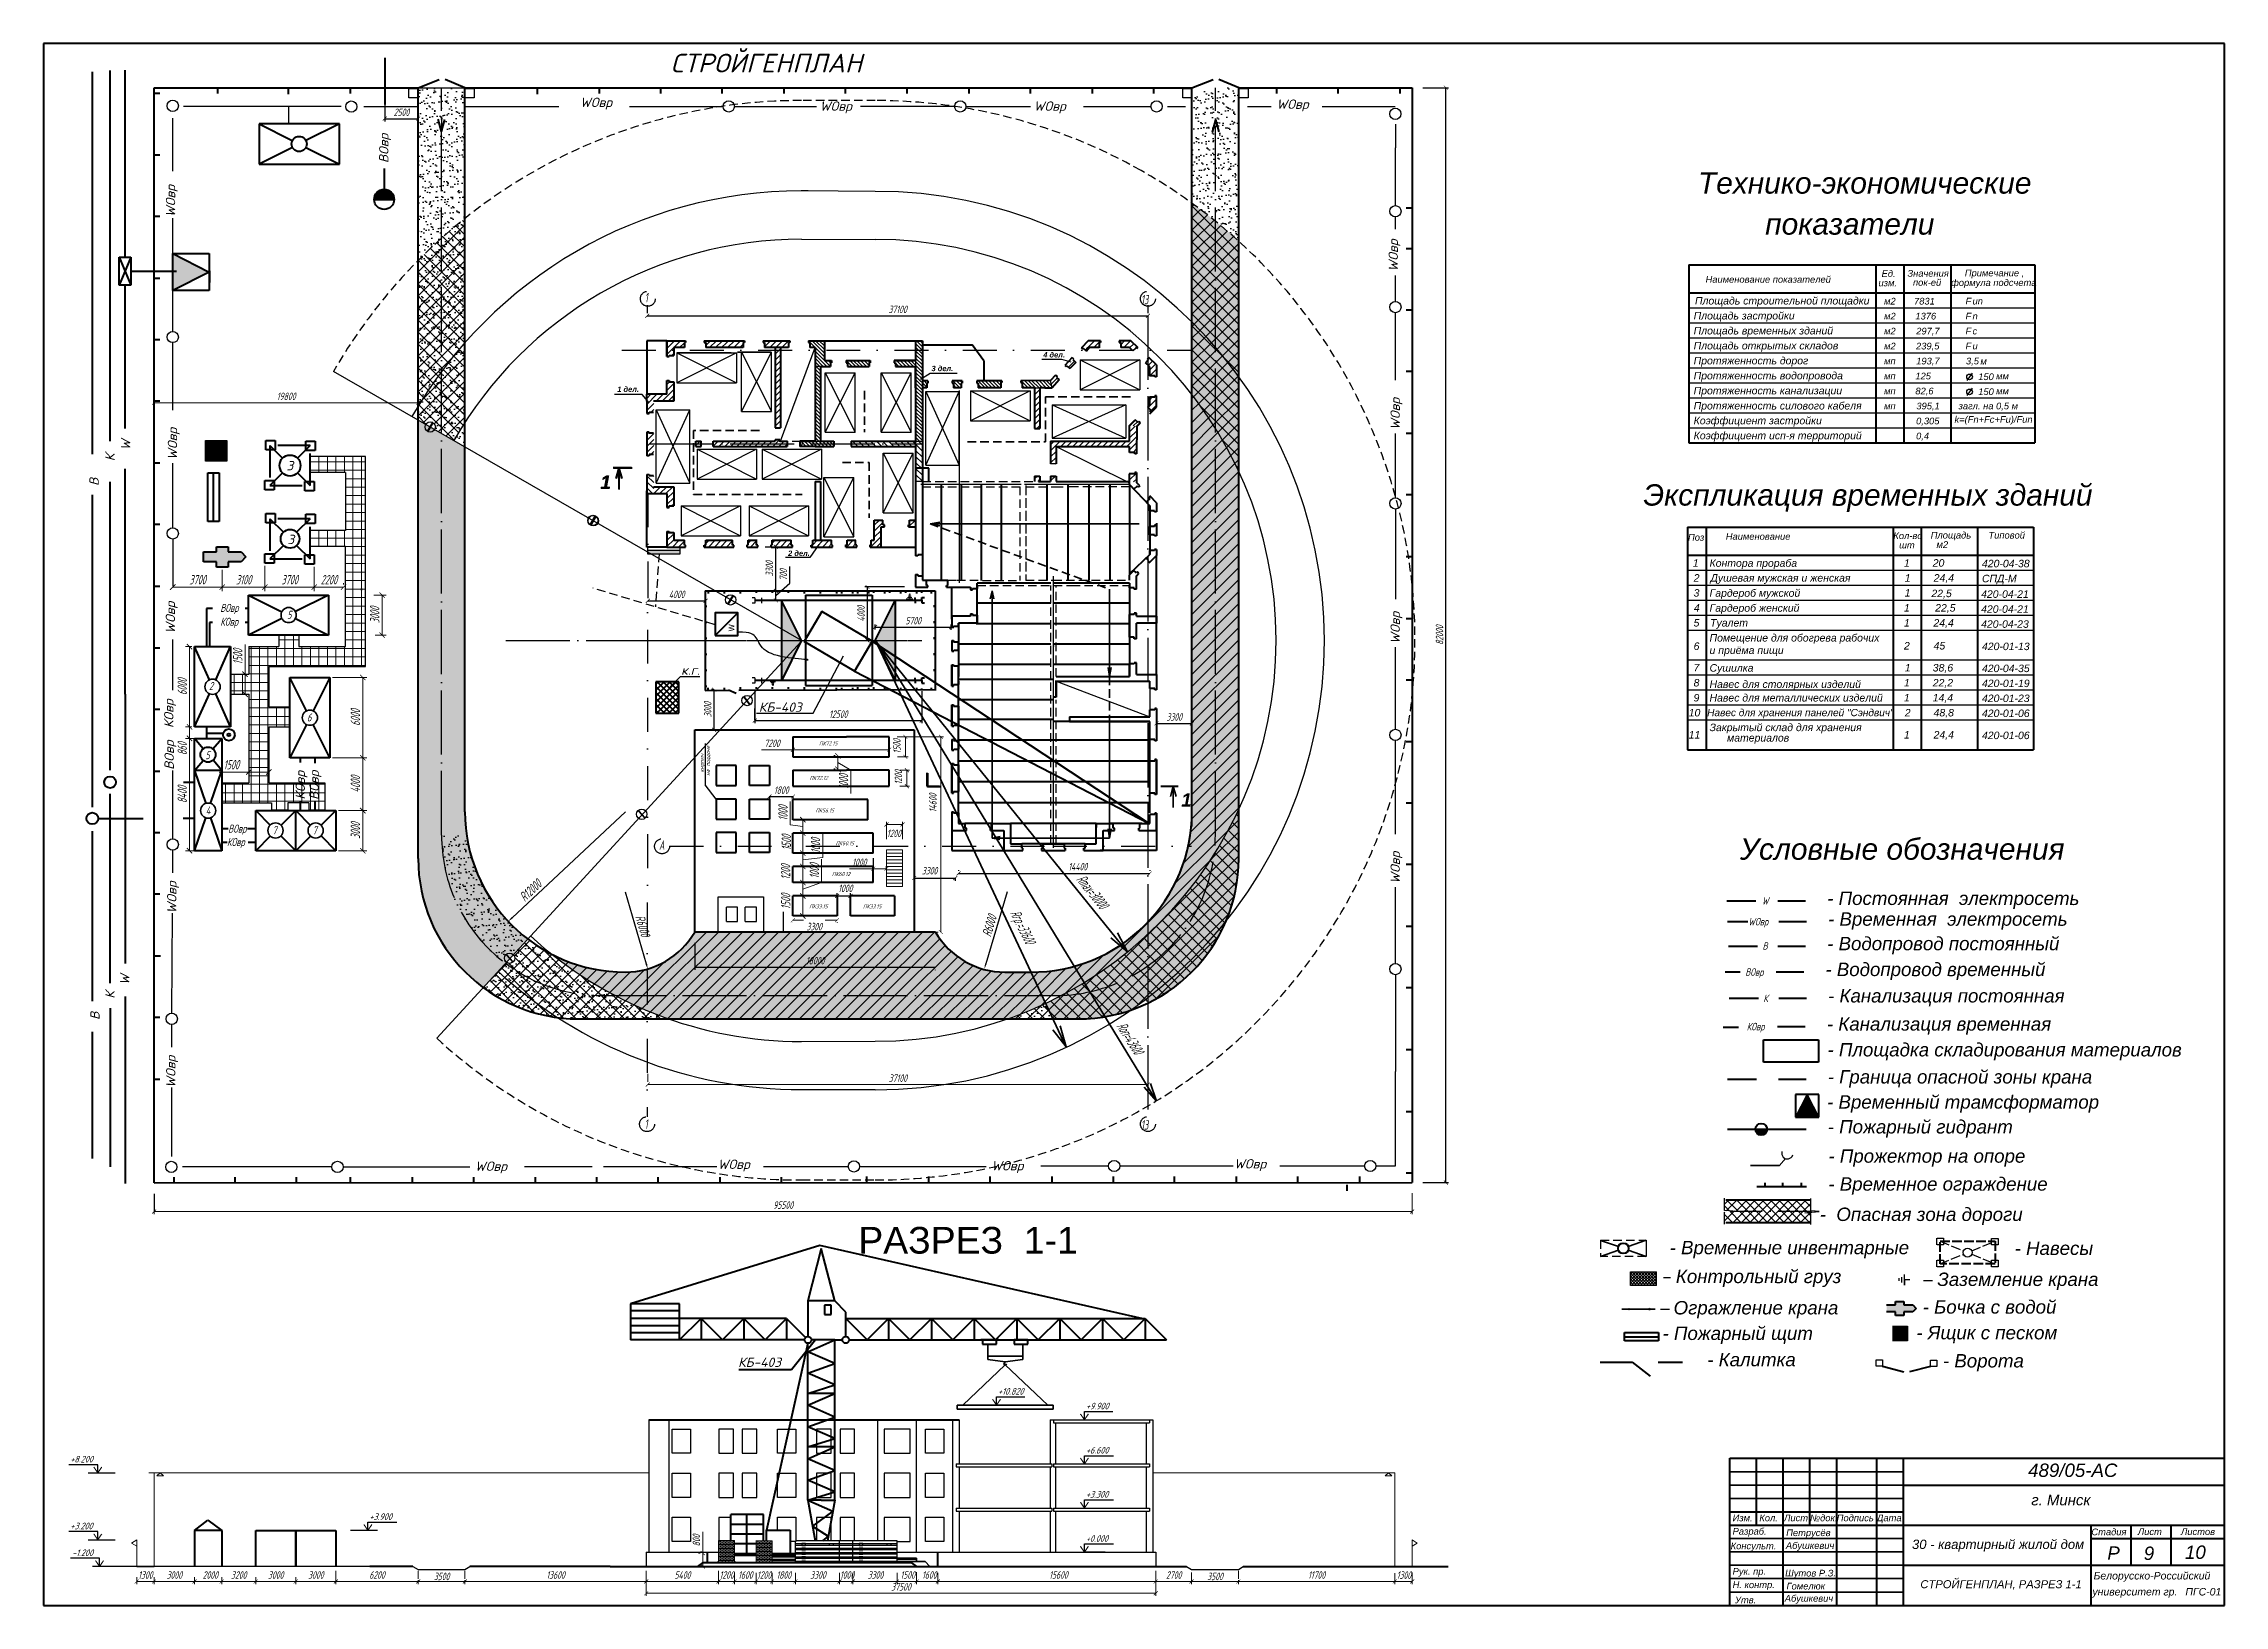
# Paper-space layout 'Layout2' of a CAD drawing. Header units: millimetres. Extents: x 15 to 830, y -5 to 579.
import ezdxf

# ---------------------------------------------------------------- set-up
doc = ezdxf.new("R2010")
doc.units = ezdxf.units.MM
for name, pattern in [('ACAD_ISO02W100', [15, 12, -3]), ('ACAD_ISO04W100', [30, 24, -3, 0, -3]), ('ACAD_ISO10W100', [18, 12, -3, 0, -3]), ('DASHDOT', [25.4, 12.7, -6.35, 0, -6.35]), ('HIDDEN2', [4.7625, 3.175, -1.5875])]:
    doc.linetypes.add(name, pattern=pattern)
for name, color, linetype, lineweight in [('0.25', 7, 'Continuous', 25), ('0.25 ось', 7, 'ACAD_ISO04W100', 25), ('0.3', 7, 'Continuous', 30), ('0.35', 7, 'Continuous', 35), ('0.5', 7, 'Continuous', 50), ('0.7', 7, 'Continuous', 70), ('0.8', 7, 'Continuous', 80), ('035', 7, 'Continuous', 35), ('035лестн', 7, 'Continuous', 35), ('1основная_05мм', 151, 'Continuous', 50), ('Лин035', 7, 'Continuous', 35), ('Линия 0.3', 7, 'Continuous', 30), ('Основная', 7, 'Continuous', 30), ('основная_02мм', 151, 'Continuous', 20), ('основной', 7, 'Continuous', 70), ('Размеры', 7, 'Continuous', 20), ('стены', 7, 'Continuous', 70), ('Текст', 7, 'Continuous', 0), ('штрих', 7, 'ACAD_ISO04W100', 25)]:
    doc.layers.add(name, color=color, linetype=linetype, lineweight=lineweight)
doc.layers.add('рамка', color=7, linetype='Continuous')
doc.layers.add('штриховка', color=7, linetype='Continuous')
doc.styles.add('2.8', font='txt.shx', dxfattribs={"width": 0.6, "oblique": 15, "height": 2.8})
doc.styles.add('3.0', font='', dxfattribs={"width": 0.7, "oblique": 10, "height": 3.5})
doc.styles.add('Arial', font='')
doc.styles.add('ArialCyr', font='arial.ttf', dxfattribs={"oblique": 5})
doc.styles.add('EEW3.0', font='txt.shx', dxfattribs={"width": 0.8, "oblique": 20, "height": 3})
doc.styles.add('eew3for200m', font='txt.shx', dxfattribs={"width": 0.4, "oblique": 20, "height": 3})
doc.styles.add('Gost 4mm-1', font='', dxfattribs={"oblique": 15, "height": 4})
doc.styles.add('мой', font='txt.shx', dxfattribs={"width": 0.6, "oblique": 15, "height": 3.5})
doc.styles.get('3.0').set_extended_font_data('GOST type A')
doc.styles.get('Arial').set_extended_font_data('Arial', italic=True)
doc.styles.get('Gost 4mm-1').set_extended_font_data('GOST type A')
doc.dimstyles.new('1   200', dxfattribs={"dimtxt": 2.8, "dimasz": 1.5, "dimexe": 1, "dimexo": 4, "dimgap": 1, "dimtad": 1, "dimdec": 0, "dimlfac": 200, "dimtxsty": '2.8', "dimblk": 'ARCHTICK', "dimcen": 3, "dimclrd": 256, "dimclre": 256, "dimclrt": 256, "dimadec": 0, "dimazin": 0, "dimtfac": 1, "dimtdec": 0, "dimtmove": 0, "dimatfit": 3, "dimfxl": 1, "dimlwd": 25, "dimlwe": -1, "dimarcsym": 0})
doc.dimstyles.new('1200-2.5мм', dxfattribs={"dimtxt": 2, "dimasz": 2, "dimexe": 1.5, "dimexo": 1, "dimgap": 1, "dimtad": 1, "dimdec": 0, "dimlfac": 200, "dimtxsty": 'мой', "dimblk": 'ARCHTICK', "dimcen": 6, "dimclrd": 256, "dimclre": 256, "dimclrt": 256, "dimadec": 0, "dimazin": 0, "dimtfac": 1, "dimtdec": 0, "dimtmove": 0, "dimatfit": 2, "dimfxl": 1, "dimlwd": -1, "dimlwe": -1, "dimarcsym": 0})
doc.dimstyles.new('Copy of 1200-2.5мм', dxfattribs={"dimtxt": 2, "dimasz": 2, "dimexe": 1.5, "dimexo": 1, "dimgap": 1, "dimtad": 1, "dimdec": 0, "dimlfac": 200, "dimtxsty": 'мой', "dimcen": 6, "dimclrd": 256, "dimclre": 256, "dimclrt": 256, "dimadec": 0, "dimazin": 0, "dimtfac": 1, "dimtdec": 0, "dimtmove": 0, "dimatfit": 2, "dimfxl": 1, "dimlwd": -1, "dimlwe": -1, "dimarcsym": 0})
pattern_1 = [(37.5, (35.187, 98.616), (-1.6, 48.9413), [0, -38.608, 0, -43.18, 0, -41.275]), (7.5, (35.19, 98.616), (44.952, 71.683), [0, -20.828, 0, -34.798, 0, -13.335]), (327.5, (3.945, 98.616), (79.099, 0.1437), [0, -12.7, 0, -45.72, 0, -59.69]), (317.5, (3.945, 98.616), (76.356, 22.293), [0, -6.35, 0, -29.972, 0, -34.29])]
pattern_2 = [(37.5, (866.1826, -371.1277), (-0.1280025, 3.915306), [0, -3.08864, 0, -3.4544, 0, -3.302]), (7.5, (866.1826, -371.1277), (3.596186, 5.7346), [0, -1.66624, 0, -2.78384, 0, -1.0668]), (327.5, (863.6832, -371.1277), (6.327939, 0.011497), [0, -1.016, 0, -3.6576, 0, -4.7752]), (317.5, (863.683, -371.128), (6.108452, 1.783435), [0, -0.508, 0, -2.39776, 0, -2.7432])]
pattern_3 = [(45, (866.1826, -371.1277), (-2.245064, 2.245064), [])]
pattern_4 = [(135, (866.1826, -371.1277), (-2.245064, -2.245064), [])]
pattern_5 = [(45, (104.4347, -1.833), (-1.122532, 1.122532), [])]
pattern_6 = [(135, (104.4347, -1.833), (-1.122532, -1.122532), [])]
pattern_7 = [(135, (104.4347, -1.8329), (-0.6735192, -0.6735192), [])]

psp = doc.layouts.new('Layout2')

# ---------------------------------------------------------------- texts
at = {"layer": '0.25', "color": 7, "style": 'мой', "oblique": 15}
for s, p in [('WОвр', (304.8011, 553.5077)), ('WОвр', (384.8011, 553.5077)), ('к.г.', (252.9372, 342.5811))]:
    psp.add_text(s, height=3.5, dxfattribs=at).set_placement(p)
for s, p in [('ВОвр', (143.4958, 533.9332)), ('WОвр', (521.7659, 434.1257)), ('WОвр', (64.4543, 422.9239)), ('WОвр', (63.674, 357.9328)), ('WОвр', (521.7659, 354.1257)), ('КОвр', (63.0815, 322.6514)), ('ВОвр', (63.2139, 307.0345)), ('КОвр', (112.2451, 295.8944)), ('ВОвр', (117.4378, 295.7676))]:
    psp.add_text(s, height=3.5, rotation=90, dxfattribs=at).set_placement(p)
at = {"layer": '0.25', "style": 'мой', "oblique": 15}
psp.add_text('КБ-403', height=3.5, dxfattribs=at).set_placement((281.9977, 328.7447))
at = {"layer": '0.25', "style": 'EEW3.0', "oblique": 20, "width": 0.8}
for s, p in [('кирпич', (261.3842, 306.0797)), ('на поддоне', (263.7267, 304.8224))]:
    psp.add_text(s, height=1.5, rotation=90, dxfattribs=at).set_placement(p)
for s, p in [('ПК72.15', (304.5157, 316.1729)), ('ПК72.12', (300.9689, 303.2543)), ('ПК56.15', (303.1782, 291.126)), ('ПК60.12', (309.341, 267.3214)), ('ПК33.15', (300.8241, 255.2368)), ('ПК33.15', (320.9437, 255.2368))]:
    psp.add_text(s, height=1.5, dxfattribs=at).set_placement(p)
at = {"layer": '0.25', "lineweight": 25, "style": 'EEW3.0', "oblique": 20, "width": 0.8}
psp.add_text('ПК60.15', height=1.5, dxfattribs=at).set_placement((310.6979, 278.8386))
at = {"layer": '0.25', "lineweight": 25, "style": 'мой', "oblique": 15}
psp.add_text('КБ-403', height=3.5, dxfattribs=at).set_placement((274.2507, 83.7606))
at = {"layer": '0.25', "attachment_point": 1}
for s, insert, char_height, width, style in [('{\\fArial|b1|i1|c204|p34;3 дел.}', (346.5832, 458.1413), 2, 9.740047, 'Arial'), ('{\\fArial|b1|i1|c204|p34;4 дел.}', (388.3891, 463.2571), 2, 9.740047, 'Arial'), ('{\\fArial|b1|i1|c204|p34;1 дел.}', (229.065, 450.3764), 2, 9.740047, 'Arial'), ('{\\fArial|b1|i1|c204|p34;2 дел.}', (292.9516, 389.0255), 2, 9.740047, 'Arial'), ('{\\Ftxt.shx|c204;ВОвр}', (80.5832, 369.113), 3, 7.289517, 'мой'), ('{\\Ftxt.shx|c204;КОвр}', (80.5832, 363.9437), 3, 7.289517, 'мой'), ('{\\Ftxt.shx|c204;ВОвр}', (83.5282, 286.5518), 3, 7.289517, 'мой'), ('{\\Ftxt.shx|c204;КОвр}', (83.063, 281.5568), 3, 7.289517, 'мой')]:
    psp.add_mtext(s, dxfattribs=dict(at, insert=insert, char_height=char_height, width=width, style=style))
at = {"layer": '0.3', "color": 7, "style": 'Arial'}
for s, height, p in [('Наименование показателей', 2.5, (636.0987, 489.1964)), ('изм.', 2.5, (700.7833, 487.8786)), (' Ед.', 2.5, (700.9767, 491.3786)), ('Значения', 2.5, (711.5927, 491.4722)), ('пок-ей', 2.5, (713.6809, 488.0471)), ('формула подсчета', 2.5, (727.9132, 487.9881)), ('Примечание ,', 2.5, (733.0566, 491.583)), ('Площадь строительной площадки', 2.8, (632.1419, 481.0675)), ('м2', 2.5, (702.866, 481.056)), ('7831', 2.5, (714.0746, 481.056)), ('F', 2.5, (733.3229, 481.0675)), ('un', 2.5, (735.9572, 481.0675)), ('Площадь застройки', 2.8, (631.6456, 475.4675)), ('м2', 2.5, (702.866, 475.456)), ('1376', 2.5, (714.5727, 475.456)), ('F', 2.5, (733.3229, 475.4675)), ('n', 2.5, (735.9572, 475.4675)), ('Площадь временных зданий', 2.8, (631.6456, 469.8675)), ('Площадь открытых складов', 2.8, (631.6456, 464.2675)), ('м2', 2.5, (702.866, 469.856)), ('м2', 2.5, (702.866, 464.256)), ('239,5', 2.5, (714.8134, 464.256)), ('297,7', 2.5, (714.8841, 469.856)), ('F', 2.5, (733.3229, 469.8675)), ('F', 2.5, (733.3229, 464.2675)), ('c', 2.5, (735.9572, 469.8675)), ('u ', 2.5, (735.9572, 464.2675)), ('Протяженность дорог', 2.8, (631.6456, 458.6675)), ('мп', 2.5, (702.866, 458.6675)), ('193,7', 2.5, (714.8841, 458.656)), ('3,5', 2.5, (733.5009, 458.656)), ('м', 2.5, (738.8979, 458.5769)), ('Протяженность водопровода', 2.8, (631.6456, 453.0675)), ('Протяженность канализации', 2.8, (631.6456, 447.4675)), ('мп', 2.5, (702.866, 453.0675)), ('мп', 2.5, (702.866, 447.4675)), ('125', 2.5, (714.5727, 453.056)), ('82,6', 2.5, (714.5727, 447.456)), ('150', 2.5, (738.0801, 452.7919)), ('150', 2.5, (738.0801, 447.1919)), ('мм', 2.5, (744.7673, 453.056)), ('мм', 2.5, (744.7673, 447.456)), ('Протяженность силового кабеля', 2.8, (631.6456, 441.8006)), ('мп', 2.5, (702.866, 441.8675)), ('395,1', 2.5, (714.949, 441.856)), ('загл. на 0,5 м', 2.5, (730.7189, 441.856)), ('Коэффициент застройки', 2.8, (631.6437, 436.2656)), ('Коэффициент исп-я территорий', 2.8, (631.6437, 430.6656)), ('0,305', 2.5, (714.8405, 436.256)), ('0,4', 2.5, (714.8405, 430.656)), ('k=(Fn+Fc+Fu)/Fun', 2.5, (729.2107, 436.8233)), ('1', 2.8, (631.3517, 383.0218)), ('Контора прораба', 2.8, (637.5976, 382.9664)), ('1', 2.8, (710.3074, 383.0218)), ('20', 2.8, (721.0709, 383.0218)), ('420-04-38', 2.8, (739.4804, 382.7937)), ('2', 2.8, (631.663, 377.4218)), ('Душевая мужская и женская', 2.8, (637.9623, 377.4332)), ('1', 2.8, (710.6187, 377.4218)), ('24,4', 2.8, (721.4322, 377.4218)), ('СПД-М', 2.8, (739.4804, 377.1937)), ('3', 2.8, (631.6177, 371.8218)), ('4', 2.8, (631.728, 366.2332)), ('Гардероб мужской', 2.8, (637.5976, 371.7664)), ('Гардероб женский', 2.8, (637.5976, 366.1664)), ('1', 2.8, (710.3074, 366.2218)), ('1', 2.8, (710.5734, 371.8218)), ('22,5', 2.8, (720.5591, 371.6248)), ('22,5', 2.8, (721.9736, 366.2218)), ('420-04-21', 2.8, (739.1622, 371.3657)), ('420-04-21', 2.8, (739.1622, 365.7657)), ('5', 2.8, (631.6194, 360.6332)), ('Туалет', 2.8, (637.8135, 360.6332)), ('1', 2.8, (710.3074, 360.6218)), ('24,4', 2.8, (721.3369, 360.6218)), ('420-04-23', 2.8, (739.1622, 360.1657)), ('6', 2.8, (631.6347, 351.8778)), ('Помещение для обогрева рабочих ', 2.8, (637.5976, 355.0313)), ('и приёма пищи', 2.8, (637.5976, 350.3776)), ('2', 2.8, (710.3074, 352.0474)), ('45', 2.8, (721.3822, 352.0474)), ('420-01-13', 2.8, (739.4804, 351.8194)), ('7', 2.8, (631.5924, 343.8332)), ('Сушилка', 2.8, (637.5996, 343.7664)), ('1', 2.8, (710.6187, 343.8218)), ('38,6', 2.8, (721.0709, 343.8218)), ('420-04-35', 2.8, (739.4804, 343.5937)), ('8', 2.8, (631.6233, 338.2218)), ('9', 2.8, (631.6194, 332.6218)), ('Навес для столярных изделий', 2.8, (637.5919, 337.6738)), ('Навес для металлических изделий', 2.8, (637.5919, 332.5845)), ('1', 2.8, (710.3074, 338.2218)), ('1', 2.8, (710.3074, 332.6218)), ('22,2', 2.8, (721.0709, 338.2218)), ('14,4', 2.8, (721.0709, 332.6218)), ('420-01-19', 2.8, (739.4804, 337.9937)), ('420-01-23', 2.8, (739.4804, 332.3937)), ('10', 2.8, (629.7919, 327.0218)), ('Навес для хранения панелей "Сэндвич"', 2.7, (636.7077, 327.1134)), ('2', 2.8, (710.6187, 327.0218)), ('48,8', 2.8, (721.3822, 327.0218)), ('420-01-06', 2.8, (739.4804, 326.7937)), ('11', 2.8, (629.7919, 318.7632)), ('Закрытый склад для хранения', 2.8, (637.5919, 321.5134)), ('материалов', 2.8, (644.1426, 317.6278)), ('1', 2.8, (710.3074, 318.7632)), ('24,4', 2.8, (721.3822, 318.7632)), ('420-01-06', 2.8, (739.4804, 318.5351))]:
    psp.add_text(s, height=height, dxfattribs=at).set_placement(p)
at = {"layer": '0.3', "linetype": 'DASHDOT', "style": '3.0', "oblique": 10, "width": 0.8}
for s, p in [('1', (239.4031, 481.9027)), ('13', (425.0014, 481.1353)), ('А', (244.7165, 277.1449)), ('1', (239.3434, 172.8246)), ('13', (424.9994, 172.5132))]:
    psp.add_text(s, height=3.5, dxfattribs=at).set_placement(p)
at = {"layer": '0.35', "color": 7, "lineweight": 25, "style": 'мой', "oblique": 15}
for p in [(105.3439, 419.0513), (105.6688, 391.4728)]:
    psp.add_text('3', height=3.5, dxfattribs=at).set_placement(p)
at = {"layer": '0.35', "char_height": 3, "attachment_point": 1, "style": 'мой'}
for s, insert, width in [('5', (105.5641, 366.5214), 3.213695), ('2', (76.3631, 339.9235), 3.213695), ('6', (113.027, 328.1344), 3.213695), ('5', (75.0018, 314.0264), 3.213695), ('4', (75.1282, 293.3684), 3.213695), ('7', (100.087, 285.9119), 3.2137), ('7', (115.087, 285.9119), 3.2137)]:
    psp.add_mtext(s, dxfattribs=dict(at, insert=insert, width=width))
at = {"layer": '0.35', "lineweight": 35, "char_height": 4, "attachment_point": 1, "style": 'eew3for200m'}
for s, insert, width, rotation in [('Rmax{\\Ftxt.shx|c204;=}30000', (403.6296, 268.5076), 22.017293, 308.7296335), ('R{\\Ftxt.shx|c204;гр.=33600}', (379.3883, 255.2443), 15.781578, 296.941107)]:
    psp.add_mtext(s, dxfattribs=dict(at, insert=insert, width=width, rotation=rotation))
at = {"layer": '0.35', "insert": (415.605, 211.2089), "char_height": 4, "width": 16.727095, "attachment_point": 7, "rotation": 302.2922007, "style": 'eew3for200m'}
psp.add_mtext('R{\\Ftxt.shx|c204;оп=43600}', dxfattribs=at)
at = {"layer": '0.5', "style": 'мой', "oblique": 15}
psp.add_text('CТРОЙГЕНПЛАН', height=7, dxfattribs=at).set_placement((248.7898, 567.8429))
at = {"layer": '0.5', "style": 'Arial'}
for s, p in [('Контрольный груз', (624.9838, 115.1122)), ('Заземление крана', (722.8011, 114.0312)), ('Огражление крана', (624.1418, 103.3955))]:
    psp.add_text(s, height=5, dxfattribs=at).set_placement(p)
at = {"layer": '0.5', "char_height": 5, "width": 4.950787, "attachment_point": 1, "style": 'Arial'}
for insert in [(222.6838, 417.1368), (222.8641, 417.0588), (439.9953, 298.2708)]:
    psp.add_mtext('{\\fArial|b1|i1|c204|p34;1}', dxfattribs=dict(at, insert=insert))
at = {"layer": '0.8', "style": 'Arial'}
psp.add_text('Условные обозначения ', height=8, dxfattribs=at).set_placement((648.978, 273.4209))
at = {"layer": 'основная_02мм', "color": 7, "lineweight": 50}
psp.add_text('w', height=2.673, rotation=90, dxfattribs=at).set_placement((272.8408, 358.8766))
at = {"layer": 'Размеры', "color": 7, "style": 'EEW3.0', "oblique": 20, "width": 0.8}
for s, p in [('+10.820', (371.4326, 73.3626)), ('+9.900', (404.3039, 67.8621)), ('+8.200', (24.4752, 48.0121)), ('+6.600', (404.3039, 51.3621)), ('+3.300', (404.3039, 34.8621)), ('+3.200', (24.4752, 23.0121)), ('+3.900', (136.3188, 26.5121)), ('+0.000', (404.3039, 18.3621)), ('-1.200', (25.1269, 13.0121))]:
    psp.add_text(s, height=2.5, dxfattribs=at).set_placement(p)
at = {"layer": 'рамка', "color": 7, "oblique": 15}
for s, height, style, p in [('WОвр', 3.5, 'мой', (215.1081, 554.9171)), ('WОвр', 3.5, 'мой', (475.6088, 554.233)), ('W', 2.8, 'Gost 4mm-1', (657.1557, 256.6755)), ('WОвр', 2.8, 'Gost 4mm-1', (652.0768, 248.872)), ('В', 2.8, 'Gost 4mm-1', (657.3778, 239.748)), ('ВОвр', 2.8, 'Gost 4mm-1', (650.9409, 230.042)), ('К', 2.8, 'Gost 4mm-1', (657.688, 220.2172)), ('КОвр', 2.8, 'Gost 4mm-1', (651.4817, 209.6406)), ('WОвр', 3.5, 'мой', (175.8085, 157.0811)), ('WОвр', 3.5, 'мой', (266.6163, 157.8064)), ('WОвр', 3.5, 'мой', (368.9363, 157.2532)), ('WОвр', 3.5, 'мой', (459.744, 157.9785))]:
    psp.add_text(s, height=height, dxfattribs=dict(at, style=style)).set_placement(p)
at = {"layer": 'рамка', "color": 7, "style": 'мой', "oblique": 15}
for s, p in [('WОвр', (63.729, 513.7316)), ('WОвр', (521.0429, 493.3777)), ('К', (41.0809, 422.4527)), ('W', (46.9401, 426.5335)), ('В', (35.1434, 413.2127)), ('WОвр', (521.7659, 264.4327)), ('WОвр', (64.1909, 253.3025)), ('W', (46.5729, 226.552)), ('К', (41.08, 221.4544)), ('В', (35.4521, 213.5082)), ('WОвр', (63.8235, 188.116))]:
    psp.add_text(s, height=3.5, rotation=90, dxfattribs=at).set_placement(p)
at = {"layer": 'рамка', "color": 7, "style": 'Arial'}
for s, p in [('Поз', (629.5342, 392.7371)), ('Наименование', (643.6716, 393.0973)), ('Кол-во ', (706.3396, 393.3429)), ('  шт', (706.5703, 389.8429)), ('Площадь ', (720.3191, 393.5487)), ('  м2', (720.5483, 390.0401)), ('Типовой', (741.9151, 393.5487))]:
    psp.add_text(s, height=2.5, dxfattribs=at).set_placement(p)
at = {"layer": 'Текст', "color": 7, "linetype": 'Continuous', "lineweight": 70}
for s, height, style, p in [('Технико-экономические ', 8, 'Arial', (633.2599, 522.517)), ('показатели', 8, 'Arial', (658.4005, 507.1816)), ('Экспликация временных зданий', 8, 'Arial', (612.8671, 405.8512)), ('РАЗРЕЗ  1-1', 10, 'ArialCyr', (319.2258, 126.1313))]:
    psp.add_text(s, height=height, dxfattribs=dict(at, style=style)).set_placement(p)
at = {"layer": 'Текст', "color": 7, "lineweight": 35, "style": 'Arial'}
for s, p in [('  - Постоянная  электросеть', (677.71, 256.5067)), ('  - Временная  электросеть', (678.0412, 248.7528)), ('  - Водопровод постоянный', (677.71, 239.5791)), ('  - Водопровод временный', (677.0475, 229.9227)), ('  - Канализация постоянная', (678.0412, 220.0502)), ('  - Канализация временная', (677.6093, 209.5214)), ('  - Площадка складирования материалов', (677.8197, 199.8817)), ('  - Граница опасной зоны крана', (677.9342, 189.7483)), ('  - Временный трамсформатор', (677.6698, 180.3415)), ('  - Пожарный гидрант', (677.9172, 171.0542)), ('  - Прожектор на опоре', (678.1635, 160.1366)), ('  - Временное ограждение', (678.1336, 149.678)), ('  -  Опасная зона дороги', (674.9312, 138.3385)), ('  - Временные инвентарные ', (618.7792, 125.891)), ('  - Навесы', (747.8255, 125.6484)), ('- Бочка с водой', (717.3083, 103.6996)), ('  - Пожарный щит', (616.1229, 93.8344)), ('  - Ящик с песком', (711.0533, 94.0717)), ('- Калитка', (636.7444, 83.9966)), ('  - Ворота', (720.9991, 83.5614))]:
    psp.add_text(s, height=5, dxfattribs=at).set_placement(p)
at = {"layer": 'Текст', "color": 0, "style": 'Arial'}
for s, height, p in [('489/05-АС', 5, (756.7587, 42.6209)), ('г. Минск', 4, (757.9285, 31.9936))]:
    psp.add_text(s, height=height, dxfattribs=at).set_placement(p)
at = {"layer": 'Текст', "color": 0, "lineweight": 35, "style": 'Arial'}
for s, height, p in [('Изм.', 2.5, (646.218, 26.0495)), ('Кол.', 2.5, (656.218, 26.0495)), ('Лист', 2.5, (665.44, 26.0495)), ('№док.', 2.5, (675.1646, 26.0495)), ('Подпись', 2.5, (685.1646, 26.0495)), ('Дата', 2.5, (700.1646, 26.0495)), ('Консульт.', 2.5, (645.4929, 15.5666)), ('Разраб.', 2.5, (646.218, 21.0495)), ('Абушкевич', 2.5, (666.1519, 15.7077)), ('Петрусёв ', 2.5, (666.256, 20.4998)), (' 30 - квартирный жилой дом ', 3.5, (711.9557, 15.6745)), ('Стадия', 2.5, (780.4171, 20.813)), ('Лист', 2.5, (797.7681, 20.8947)), ('Листов', 2.5, (813.8966, 20.8947)), ('Рук. пр.', 2.5, (646.218, 6.0495)), ('Н. контр.', 2.5, (646.218, 1.0495)), ('Шутов Р.З.', 2.5, (665.8693, 5.3959)), ('Гомелюк', 2.5, (666.3775, 0.541)), ('СТРОЙГЕНПЛАН, РАЗРЕЗ 1-1', 3, (716.4496, 1.0102)), ('Утв.', 2.5, (647.1168, -4.6379)), ('Абушкевич', 2.5, (665.724, -4.0237))]:
    psp.add_text(s, height=height, dxfattribs=at).set_placement(p)
at = {"layer": 'Текст', "color": 0, "linetype": 'Continuous', "style": 'Arial'}
for s, height, p in [('Р', 5, (786.3695, 11.6552)), ('9', 5, (800.0052, 11.5747)), ('10', 5, (815.4166, 11.9771)), ('университет гр. ', 2.8, (780.7884, -1.7139)), ('Белорусско-Российский', 2.8, (781.2317, 4.272)), ('ПГС-01', 2.8, (815.5617, -1.7139))]:
    psp.add_text(s, height=height, dxfattribs=at).set_placement(p)

# ---------------------------------------------------------------- blocks, each defined once
blk = doc.blocks.new('_ArchTick')
at = {"layer": 'Размеры', "color": 0, "lineweight": 0, "const_width": 0.15}
blk.add_lwpolyline([(-0.5, -0.5), (0.5, 0.5)], dxfattribs=at)
blk = doc.blocks.new('*D2')
at = {"layer": '0.25', "lineweight": 15}
for p, q in [((49.32, 5.14), (49.32, 2.54)), ((49.32, 3.54), (55.83, 3.54)), ((55.83, 5.14), (55.83, 2.54))]:
    blk.add_line(p, q, dxfattribs=at)
at = {"layer": 'Defpoints', "color": 0}
for p in [(49.32, 9.14), (55.83, 9.14), (55.83, 3.54)]:
    blk.add_point(p, dxfattribs=at)
at = {"layer": '0.25', "lineweight": 15, "xscale": 1.5, "yscale": 1.5, "zscale": 1.5, "rotation": 180}
blk.add_blockref('_ArchTick', (49.32, 3.54), dxfattribs=at)
at = {"layer": '0.25', "lineweight": 15, "xscale": 1.5, "yscale": 1.5, "zscale": 1.5}
blk.add_blockref('_ArchTick', (55.83, 3.54), dxfattribs=at)
at = {"layer": '0.25', "insert": (52.57, 5.94), "char_height": 2.8, "attachment_point": 5, "style": '2.8'}
blk.add_mtext('1300', dxfattribs=at)
blk = doc.blocks.new('*D3')
at = {"layer": '0.25', "lineweight": 15}
for p, q in [((55.83, 5.14), (55.83, 2.54)), ((55.83, 3.54), (70.95, 3.54)), ((70.95, 5.14), (70.95, 2.54))]:
    blk.add_line(p, q, dxfattribs=at)
at = {"layer": 'Defpoints', "color": 0}
for p in [(55.83, 9.14), (70.95, 9.14), (70.95, 3.54)]:
    blk.add_point(p, dxfattribs=at)
at = {"layer": '0.25', "lineweight": 15, "xscale": 1.5, "yscale": 1.5, "zscale": 1.5, "rotation": 180}
blk.add_blockref('_ArchTick', (55.83, 3.54), dxfattribs=at)
at = {"layer": '0.25', "lineweight": 15, "xscale": 1.5, "yscale": 1.5, "zscale": 1.5}
blk.add_blockref('_ArchTick', (70.95, 3.54), dxfattribs=at)
at = {"layer": '0.25', "insert": (63.39, 5.94), "char_height": 2.8, "attachment_point": 5, "style": '2.8'}
blk.add_mtext('3000', dxfattribs=at)
blk = doc.blocks.new('*D4')
at = {"layer": '0.25', "lineweight": 15}
for p, q in [((70.95, 5.14), (70.95, 2.54)), ((70.95, 3.54), (81.14, 3.54)), ((81.14, 5.14), (81.14, 2.54))]:
    blk.add_line(p, q, dxfattribs=at)
at = {"layer": 'Defpoints', "color": 0}
for p in [(70.95, 9.14), (81.14, 9.14), (81.14, 3.54)]:
    blk.add_point(p, dxfattribs=at)
at = {"layer": '0.25', "lineweight": 15, "xscale": 1.5, "yscale": 1.5, "zscale": 1.5, "rotation": 180}
blk.add_blockref('_ArchTick', (70.95, 3.54), dxfattribs=at)
at = {"layer": '0.25', "lineweight": 15, "xscale": 1.5, "yscale": 1.5, "zscale": 1.5}
blk.add_blockref('_ArchTick', (81.14, 3.54), dxfattribs=at)
at = {"layer": '0.25', "insert": (76.86, 5.94), "char_height": 2.8, "attachment_point": 5, "style": '2.8'}
blk.add_mtext('2000', dxfattribs=at)
blk = doc.blocks.new('*D5')
at = {"layer": '0.25', "lineweight": 15}
for p, q in [((81.14, 5.14), (81.14, 2.54)), ((81.14, 3.54), (93.82, 3.54)), ((93.82, 5.14), (93.82, 2.54))]:
    blk.add_line(p, q, dxfattribs=at)
at = {"layer": 'Defpoints', "color": 0}
for p in [(81.14, 9.14), (93.82, 9.14), (93.82, 3.54)]:
    blk.add_point(p, dxfattribs=at)
at = {"layer": '0.25', "lineweight": 15, "xscale": 1.5, "yscale": 1.5, "zscale": 1.5, "rotation": 180}
blk.add_blockref('_ArchTick', (81.14, 3.54), dxfattribs=at)
at = {"layer": '0.25', "lineweight": 15, "xscale": 1.5, "yscale": 1.5, "zscale": 1.5}
blk.add_blockref('_ArchTick', (93.82, 3.54), dxfattribs=at)
at = {"layer": '0.25', "insert": (87.48, 5.94), "char_height": 2.8, "attachment_point": 5, "style": '2.8'}
blk.add_mtext('3200', dxfattribs=at)
blk = doc.blocks.new('*D6')
at = {"layer": '0.25', "lineweight": 15}
for p, q in [((93.82, 5.14), (93.82, 2.54)), ((93.82, 3.54), (108.82, 3.54)), ((108.82, 5.14), (108.82, 2.54))]:
    blk.add_line(p, q, dxfattribs=at)
at = {"layer": 'Defpoints', "color": 0}
for p in [(93.82, 9.14), (108.82, 9.14), (108.82, 3.54)]:
    blk.add_point(p, dxfattribs=at)
at = {"layer": '0.25', "lineweight": 15, "xscale": 1.5, "yscale": 1.5, "zscale": 1.5, "rotation": 180}
blk.add_blockref('_ArchTick', (93.82, 3.54), dxfattribs=at)
at = {"layer": '0.25', "lineweight": 15, "xscale": 1.5, "yscale": 1.5, "zscale": 1.5}
blk.add_blockref('_ArchTick', (108.82, 3.54), dxfattribs=at)
at = {"layer": '0.25', "insert": (101.32, 5.94), "char_height": 2.8, "attachment_point": 5, "style": '2.8'}
blk.add_mtext('3000', dxfattribs=at)
blk = doc.blocks.new('*D7')
at = {"layer": '0.25', "lineweight": 15}
for p, q in [((154.59, 4.03), (154.59, 2.54)), ((154.59, 3.54), (172.09, 3.54)), ((172.09, 4.03), (172.09, 2.54))]:
    blk.add_line(p, q, dxfattribs=at)
at = {"layer": 'Defpoints', "color": 0}
for p in [(154.59, 8.03), (172.09, 8.03), (172.09, 3.54)]:
    blk.add_point(p, dxfattribs=at)
at = {"layer": '0.25', "lineweight": 15, "xscale": 1.5, "yscale": 1.5, "zscale": 1.5, "rotation": 180}
blk.add_blockref('_ArchTick', (154.59, 3.54), dxfattribs=at)
at = {"layer": '0.25', "lineweight": 15, "xscale": 1.5, "yscale": 1.5, "zscale": 1.5}
blk.add_blockref('_ArchTick', (172.09, 3.54), dxfattribs=at)
at = {"layer": '0.25', "insert": (163.34, 5.41), "char_height": 2.8, "attachment_point": 5, "style": '2.8'}
blk.add_mtext('3500', dxfattribs=at)
blk = doc.blocks.new('*D23')
at = {"layer": '0.25', "lineweight": 15}
for p, q in [((55.83, 148.55), (55.83, 140.87)), ((526.37, 148.68), (526.37, 140.87)), ((526.37, 141.87), (55.83, 141.87))]:
    blk.add_line(p, q, dxfattribs=at)
at = {"layer": 'Defpoints', "color": 0, "lineweight": 20}
for p in [(55.83, 152.55), (526.37, 152.68), (55.83, 141.87)]:
    blk.add_point(p, dxfattribs=at)
at = {"layer": '0.25', "lineweight": 15, "xscale": 1.5, "yscale": 1.5, "zscale": 1.5, "rotation": 180}
blk.add_blockref('_ArchTick', (55.83, 141.87), dxfattribs=at)
at = {"layer": '0.25', "lineweight": 15, "xscale": 1.5, "yscale": 1.5, "zscale": 1.5}
blk.add_blockref('_ArchTick', (526.37, 141.87), dxfattribs=at)
at = {"layer": '0.25', "insert": (291.1, 144.27), "char_height": 2.8, "attachment_point": 5, "style": '2.8'}
blk.add_mtext('95500', dxfattribs=at)
blk = doc.blocks.new('*D9')
at = {"layer": 'Defpoints', "color": 0}
for p in [(240.48, 189.33), (427.53, 189.35), (427.53, 189.35)]:
    blk.add_point(p, dxfattribs=at)
at = {"layer": 'Основная', "lineweight": 15}
for p, q in [((240.48, 193.33), (240.48, 190.35)), ((240.48, 189.35), (427.53, 189.35)), ((427.53, 193.35), (427.53, 190.35))]:
    blk.add_line(p, q, dxfattribs=at)
at = {"layer": 'Основная', "lineweight": 15, "xscale": 1.5, "yscale": 1.5, "zscale": 1.5, "rotation": 180}
blk.add_blockref('_ArchTick', (240.48, 189.35), dxfattribs=at)
at = {"layer": 'Основная', "lineweight": 15, "xscale": 1.5, "yscale": 1.5, "zscale": 1.5}
blk.add_blockref('_ArchTick', (427.53, 189.35), dxfattribs=at)
at = {"layer": 'Основная', "lineweight": 20, "insert": (334, 191.75), "char_height": 2.8, "attachment_point": 5, "style": '2.8'}
blk.add_mtext('37100', dxfattribs=at)
blk = doc.blocks.new('*D22')
at = {"layer": '0.3', "lineweight": 15}
for p, q in [((55.82, 444.32), (154.59, 444.32)), ((55.82, 443.44), (55.82, 443.32)), ((154.59, 443.48), (154.59, 443.32))]:
    blk.add_line(p, q, dxfattribs=at)
at = {"layer": 'Defpoints', "color": 0}
for p in [(55.82, 447.44), (154.59, 447.48), (154.59, 444.32)]:
    blk.add_point(p, dxfattribs=at)
at = {"layer": '0.3', "lineweight": 15, "xscale": 1.5, "yscale": 1.5, "zscale": 1.5, "rotation": 180}
blk.add_blockref('_ArchTick', (55.82, 444.32), dxfattribs=at)
at = {"layer": '0.3', "lineweight": 15, "xscale": 1.5, "yscale": 1.5, "zscale": 1.5}
blk.add_blockref('_ArchTick', (154.59, 444.32), dxfattribs=at)
at = {"layer": '0.3', "lineweight": 15, "insert": (105.21, 446.72), "char_height": 2.8, "attachment_point": 5, "style": '2.8'}
blk.add_mtext('19800', dxfattribs=at)
blk = doc.blocks.new('*D21')
at = {"layer": '0.25', "lineweight": 15}
for p, q in [((62.81, 376.39), (62.81, 376.89)), ((81.35, 375.39), (62.81, 375.39)), ((81.35, 381.83), (81.35, 373.89))]:
    blk.add_line(p, q, dxfattribs=at)
at = {"layer": 'Defpoints', "color": 0}
for p in [(62.81, 375.39), (62.81, 375.39), (81.35, 382.83)]:
    blk.add_point(p, dxfattribs=at)
at = {"layer": '0.25', "lineweight": 15, "xscale": 2, "yscale": 2, "zscale": 2, "rotation": 180}
blk.add_blockref('_ArchTick', (62.81, 375.39), dxfattribs=at)
at = {"layer": '0.25', "lineweight": 15, "xscale": 2, "yscale": 2, "zscale": 2}
blk.add_blockref('_ArchTick', (81.35, 375.39), dxfattribs=at)
at = {"layer": '0.25', "lineweight": 20, "insert": (72.08, 378.14), "char_height": 3.5, "attachment_point": 5, "style": 'мой'}
blk.add_mtext('3700', dxfattribs=at)
blk = doc.blocks.new('*D20')
at = {"layer": '0.25', "lineweight": 15}
for p, q in [((69.95, 353.11), (67.59, 353.11)), ((69.09, 323.11), (69.09, 353.11)), ((69.95, 323.11), (67.59, 323.11))]:
    blk.add_line(p, q, dxfattribs=at)
at = {"layer": 'Defpoints', "color": 0}
for p in [(69.09, 353.11), (70.95, 353.11), (70.95, 323.11)]:
    blk.add_point(p, dxfattribs=at)
at = {"layer": '0.25', "lineweight": 15, "xscale": 2, "yscale": 2, "zscale": 2}
for p, rotation in [((69.09, 353.11), 90), ((69.09, 323.11), 270)]:
    blk.add_blockref('_ArchTick', p, dxfattribs=dict(at, rotation=rotation))
at = {"layer": '0.25', "insert": (66.34, 338.11), "char_height": 3.5, "attachment_point": 5, "rotation": 90, "style": 'мой'}
blk.add_mtext('6000', dxfattribs=at)
blk = doc.blocks.new('*D19')
at = {"layer": '0.25', "lineweight": 15}
for p, q in [((69.95, 323.11), (67.59, 323.11)), ((69.95, 318.8), (67.59, 318.8)), ((69.09, 318.8), (69.09, 323.11))]:
    blk.add_line(p, q, dxfattribs=at)
at = {"layer": 'Defpoints', "color": 0}
for p in [(69.09, 323.11), (70.95, 323.11), (70.95, 318.8)]:
    blk.add_point(p, dxfattribs=at)
at = {"layer": '0.25', "lineweight": 15, "xscale": 2, "yscale": 2, "zscale": 2}
for p, rotation in [((69.09, 323.11), 90), ((69.09, 318.8), 270)]:
    blk.add_blockref('_ArchTick', p, dxfattribs=dict(at, rotation=rotation))
at = {"layer": '0.25', "insert": (66.34, 314.94), "char_height": 3.5, "attachment_point": 5, "rotation": 90, "style": 'мой'}
blk.add_mtext('860', dxfattribs=at)
blk = doc.blocks.new('*D8')
at = {"layer": '0.25', "lineweight": 15}
for p, q in [((76.84, 318.8), (67.59, 318.8)), ((69.09, 276.8), (69.09, 318.8)), ((73.7, 276.8), (67.59, 276.8))]:
    blk.add_line(p, q, dxfattribs=at)
at = {"layer": 'Defpoints', "color": 0}
for p in [(69.09, 318.8), (77.84, 318.8), (74.7, 276.8)]:
    blk.add_point(p, dxfattribs=at)
at = {"layer": '0.25', "lineweight": 15, "xscale": 2, "yscale": 2, "zscale": 2}
for p, rotation in [((69.09, 318.8), 90), ((69.09, 276.8), 270)]:
    blk.add_blockref('_ArchTick', p, dxfattribs=dict(at, rotation=rotation))
at = {"layer": '0.25', "insert": (66.34, 297.8), "char_height": 3.5, "attachment_point": 5, "rotation": 90, "style": 'мой'}
blk.add_mtext('8400', dxfattribs=at)
blk = doc.blocks.new('*D18')
at = {"layer": '0.25', "lineweight": 15}
for p, q in [((122.58, 341.59), (135.36, 341.59)), ((133.86, 311.59), (133.86, 341.59)), ((122.58, 311.59), (135.36, 311.59))]:
    blk.add_line(p, q, dxfattribs=at)
at = {"layer": 'Defpoints', "color": 0}
for p in [(121.58, 341.59), (133.86, 341.59), (121.58, 311.59)]:
    blk.add_point(p, dxfattribs=at)
at = {"layer": '0.25', "lineweight": 15, "xscale": 2, "yscale": 2, "zscale": 2}
for p, rotation in [((133.86, 341.59), 90), ((133.86, 311.59), 270)]:
    blk.add_blockref('_ArchTick', p, dxfattribs=dict(at, rotation=rotation))
at = {"layer": '0.25', "lineweight": 20, "insert": (131.11, 326.59), "char_height": 3.5, "attachment_point": 5, "rotation": 90, "style": 'мой'}
blk.add_mtext('6000', dxfattribs=at)
blk = doc.blocks.new('*D17')
at = {"layer": '0.25', "lineweight": 15}
for p, q in [((122.58, 311.59), (135.36, 311.59)), ((133.86, 291.8), (133.86, 311.59)), ((124.82, 291.8), (135.36, 291.8))]:
    blk.add_line(p, q, dxfattribs=at)
at = {"layer": 'Defpoints', "color": 0}
for p in [(121.58, 311.59), (133.86, 311.59), (123.82, 291.8)]:
    blk.add_point(p, dxfattribs=at)
at = {"layer": '0.25', "lineweight": 15, "xscale": 2, "yscale": 2, "zscale": 2}
for p, rotation in [((133.86, 311.59), 90), ((133.86, 291.8), 270)]:
    blk.add_blockref('_ArchTick', p, dxfattribs=dict(at, rotation=rotation))
at = {"layer": '0.25', "lineweight": 20, "insert": (131.11, 301.69), "char_height": 3.5, "attachment_point": 5, "rotation": 90, "style": 'мой'}
blk.add_mtext('4000', dxfattribs=at)
blk = doc.blocks.new('*D16')
at = {"layer": '0.25', "lineweight": 15}
for p, q in [((124.82, 291.8), (135.36, 291.8)), ((133.86, 276.8), (133.86, 291.8)), ((124.82, 276.8), (135.36, 276.8))]:
    blk.add_line(p, q, dxfattribs=at)
at = {"layer": 'Defpoints', "color": 0}
for p in [(123.82, 291.8), (133.86, 291.8), (123.82, 276.8)]:
    blk.add_point(p, dxfattribs=at)
at = {"layer": '0.25', "lineweight": 15, "xscale": 2, "yscale": 2, "zscale": 2}
for p, rotation in [((133.86, 291.8), 90), ((133.86, 276.8), 270)]:
    blk.add_blockref('_ArchTick', p, dxfattribs=dict(at, rotation=rotation))
at = {"layer": '0.25', "lineweight": 20, "insert": (131.11, 284.3), "char_height": 3.5, "attachment_point": 5, "rotation": 90, "style": 'мой'}
blk.add_mtext('3000', dxfattribs=at)
blk = doc.blocks.new('*D15')
at = {"layer": '0.25', "lineweight": 15}
for p, q in [((91.25, 306.22), (80.17, 306.22)), ((91.25, 307.22), (91.25, 307.72)), ((98.75, 306.22), (91.25, 306.22)), ((98.75, 307.22), (98.75, 307.72))]:
    blk.add_line(p, q, dxfattribs=at)
at = {"layer": 'Defpoints', "color": 0}
for p in [(91.25, 306.22), (91.25, 306.22), (98.75, 306.22)]:
    blk.add_point(p, dxfattribs=at)
at = {"layer": '0.25', "lineweight": 15, "xscale": 2, "yscale": 2, "zscale": 2, "rotation": 180}
blk.add_blockref('_ArchTick', (91.25, 306.22), dxfattribs=at)
at = {"layer": '0.25', "lineweight": 15, "xscale": 2, "yscale": 2, "zscale": 2}
blk.add_blockref('_ArchTick', (98.75, 306.22), dxfattribs=at)
at = {"layer": '0.25', "lineweight": 20, "insert": (84.71, 308.97), "char_height": 3.5, "attachment_point": 5, "style": 'мой'}
blk.add_mtext('1500', dxfattribs=at)
blk = doc.blocks.new('*D14')
at = {"layer": '0.25', "lineweight": 15}
for p, q in [((115.75, 382.98), (115.75, 373.89)), ((126.72, 375.39), (115.75, 375.39)), ((126.72, 376.39), (126.72, 376.89))]:
    blk.add_line(p, q, dxfattribs=at)
at = {"layer": 'Defpoints', "color": 0}
for p in [(115.75, 383.98), (115.75, 375.39), (126.72, 375.39)]:
    blk.add_point(p, dxfattribs=at)
at = {"layer": '0.25', "lineweight": 15, "xscale": 2, "yscale": 2, "zscale": 2, "rotation": 180}
blk.add_blockref('_ArchTick', (115.75, 375.39), dxfattribs=at)
at = {"layer": '0.25', "lineweight": 15, "xscale": 2, "yscale": 2, "zscale": 2}
blk.add_blockref('_ArchTick', (126.72, 375.39), dxfattribs=at)
at = {"layer": '0.25', "lineweight": 20, "insert": (121.23, 378.14), "char_height": 3.5, "attachment_point": 5, "style": 'мой'}
blk.add_mtext('2200', dxfattribs=at)
blk = doc.blocks.new('*D13')
at = {"layer": '0.25', "lineweight": 15}
for p, q in [((97.27, 383.38), (97.27, 373.89)), ((115.75, 375.39), (97.27, 375.39)), ((115.75, 382.98), (115.75, 373.89))]:
    blk.add_line(p, q, dxfattribs=at)
at = {"layer": 'Defpoints', "color": 0}
for p in [(97.27, 384.38), (115.75, 383.98), (97.27, 375.39)]:
    blk.add_point(p, dxfattribs=at)
at = {"layer": '0.25', "lineweight": 15, "xscale": 2, "yscale": 2, "zscale": 2, "rotation": 180}
blk.add_blockref('_ArchTick', (97.27, 375.39), dxfattribs=at)
at = {"layer": '0.25', "lineweight": 15, "xscale": 2, "yscale": 2, "zscale": 2}
blk.add_blockref('_ArchTick', (115.75, 375.39), dxfattribs=at)
at = {"layer": '0.25', "lineweight": 20, "insert": (106.51, 378.14), "char_height": 3.5, "attachment_point": 5, "style": 'мой'}
blk.add_mtext('3700', dxfattribs=at)
blk = doc.blocks.new('*D12')
at = {"layer": '0.25', "lineweight": 15}
for p, q in [((97.27, 383.38), (97.27, 373.89)), ((81.35, 381.83), (81.35, 373.89)), ((97.27, 375.39), (81.35, 375.39))]:
    blk.add_line(p, q, dxfattribs=at)
at = {"layer": 'Defpoints', "color": 0}
for p in [(97.27, 384.38), (81.35, 382.83), (81.35, 375.39)]:
    blk.add_point(p, dxfattribs=at)
at = {"layer": '0.25', "lineweight": 15, "xscale": 2, "yscale": 2, "zscale": 2, "rotation": 180}
blk.add_blockref('_ArchTick', (81.35, 375.39), dxfattribs=at)
at = {"layer": '0.25', "lineweight": 15, "xscale": 2, "yscale": 2, "zscale": 2}
blk.add_blockref('_ArchTick', (97.27, 375.39), dxfattribs=at)
at = {"layer": '0.25', "lineweight": 20, "insert": (89.31, 378.14), "char_height": 3.5, "attachment_point": 5, "style": 'мой'}
blk.add_mtext('3100', dxfattribs=at)
blk = doc.blocks.new('*D11')
at = {"layer": '0.25', "lineweight": 15}
for p, q in [((89.85, 342.8), (89.85, 353.88)), ((89.85, 335.3), (89.85, 342.8)), ((90.51, 342.8), (91.35, 342.8)), ((90.51, 335.3), (91.35, 335.3))]:
    blk.add_line(p, q, dxfattribs=at)
at = {"layer": 'Defpoints', "color": 0}
for p in [(89.51, 342.8), (89.85, 342.8), (89.51, 335.3)]:
    blk.add_point(p, dxfattribs=at)
at = {"layer": '0.25', "lineweight": 15, "xscale": 2, "yscale": 2, "zscale": 2}
for p, rotation in [((89.85, 342.8), 90), ((89.85, 335.3), 270)]:
    blk.add_blockref('_ArchTick', p, dxfattribs=dict(at, rotation=rotation))
at = {"layer": '0.25', "lineweight": 20, "insert": (87.1, 349.34), "char_height": 3.5, "attachment_point": 5, "rotation": 90, "style": 'мой'}
blk.add_mtext('1500', dxfattribs=at)
blk = doc.blocks.new('*D10')
at = {"layer": '0.25', "lineweight": 15}
for p, q in [((138.03, 372.41), (142.61, 372.41)), ((141.11, 372.41), (141.11, 357.41)), ((138.53, 357.41), (142.61, 357.41))]:
    blk.add_line(p, q, dxfattribs=at)
at = {"layer": 'Defpoints', "color": 0}
for p in [(137.03, 372.41), (137.53, 357.41), (141.11, 357.41)]:
    blk.add_point(p, dxfattribs=at)
at = {"layer": '0.25', "lineweight": 15, "xscale": 2, "yscale": 2, "zscale": 2}
for p, rotation in [((141.11, 372.41), 90), ((141.11, 357.41), 270)]:
    blk.add_blockref('_ArchTick', p, dxfattribs=dict(at, rotation=rotation))
at = {"layer": '0.25', "lineweight": 20, "insert": (138.36, 364.91), "char_height": 3.5, "attachment_point": 5, "rotation": 90, "style": 'мой'}
blk.add_mtext('3000', dxfattribs=at)
blk = doc.blocks.new('*D37')
at = {"layer": '0.25'}
for p, q in [((240.48, 374.26), (240.48, 371.26)), ((262.09, 366.26), (262.09, 369.26))]:
    blk.add_line(p, q, dxfattribs=at)
at = {"layer": '0.25', "lineweight": 25}
blk.add_line((240.48, 370.26), (262.09, 370.26), dxfattribs=at)
at = {"layer": 'Defpoints', "color": 0}
for p in [(240.48, 370.26), (262.09, 370.26), (262.09, 370.26)]:
    blk.add_point(p, dxfattribs=at)
at = {"layer": '0.25', "lineweight": 25, "xscale": 1.5, "yscale": 1.5, "zscale": 1.5, "rotation": 180}
blk.add_blockref('_ArchTick', (240.48, 370.26), dxfattribs=at)
at = {"layer": '0.25', "lineweight": 25, "xscale": 1.5, "yscale": 1.5, "zscale": 1.5}
blk.add_blockref('_ArchTick', (262.09, 370.26), dxfattribs=at)
at = {"layer": '0.25', "insert": (251.29, 372.66), "char_height": 2.8, "attachment_point": 5, "style": '2.8'}
blk.add_mtext('4000', dxfattribs=at)
blk = doc.blocks.new('*D24')
at = {"layer": '0.25'}
for p, q in [((284.37, 390.45), (287.37, 390.45)), ((284.37, 373.97), (287.37, 373.97))]:
    blk.add_line(p, q, dxfattribs=at)
at = {"layer": '0.25', "lineweight": 25}
blk.add_line((288.37, 373.97), (288.37, 390.45), dxfattribs=at)
at = {"layer": 'Defpoints', "color": 0}
for p in [(288.37, 390.45), (288.37, 390.45), (288.37, 373.97)]:
    blk.add_point(p, dxfattribs=at)
at = {"layer": '0.25', "lineweight": 25, "xscale": 1.5, "yscale": 1.5, "zscale": 1.5}
for p, rotation in [((288.37, 390.45), 90), ((288.37, 373.97), 270)]:
    blk.add_blockref('_ArchTick', p, dxfattribs=dict(at, rotation=rotation))
at = {"layer": '0.25', "insert": (285.97, 382.21), "char_height": 2.8, "attachment_point": 5, "rotation": 90, "style": '2.8'}
blk.add_mtext('3300', dxfattribs=at)
blk = doc.blocks.new('*D38')
at = {"layer": '0.25', "lineweight": 25}
for p, q in [((288.37, 372.21), (293.6, 376.82)), ((293.6, 376.82), (293.6, 383.08)), ((288.37, 370.46), (288.37, 373.96))]:
    blk.add_line(p, q, dxfattribs=at)
at = {"layer": '0.25'}
for p, q in [((291.14, 373.96), (289.37, 373.96)), ((291.32, 370.46), (289.37, 370.46))]:
    blk.add_line(p, q, dxfattribs=at)
at = {"layer": 'Defpoints', "color": 0}
for p in [(287.14, 373.96), (287.32, 370.46), (288.37, 373.96)]:
    blk.add_point(p, dxfattribs=at)
at = {"layer": '0.25', "lineweight": 25, "xscale": 1.5, "yscale": 1.5, "zscale": 1.5}
for p, rotation in [((288.37, 373.96), 90), ((288.37, 370.46), 270)]:
    blk.add_blockref('_ArchTick', p, dxfattribs=dict(at, rotation=rotation))
at = {"layer": '0.25', "insert": (291.2, 379.95), "char_height": 2.8, "attachment_point": 5, "rotation": 90, "style": '2.8'}
blk.add_mtext('700', dxfattribs=at)
blk = doc.blocks.new('*D25')
at = {"layer": '0.25'}
for p, q in [((325.48, 359.54), (325.48, 361.45)), ((353.98, 359.45), (353.98, 361.45))]:
    blk.add_line(p, q, dxfattribs=at)
at = {"layer": '0.25', "lineweight": 25}
blk.add_line((325.48, 360.45), (353.98, 360.45), dxfattribs=at)
at = {"layer": 'Defpoints', "color": 0}
for p in [(353.98, 360.45), (325.48, 355.54), (353.98, 355.45)]:
    blk.add_point(p, dxfattribs=at)
at = {"layer": '0.25', "lineweight": 25, "xscale": 1.5, "yscale": 1.5, "zscale": 1.5, "rotation": 180}
blk.add_blockref('_ArchTick', (325.48, 360.45), dxfattribs=at)
at = {"layer": '0.25', "lineweight": 25, "xscale": 1.5, "yscale": 1.5, "zscale": 1.5}
blk.add_blockref('_ArchTick', (353.98, 360.45), dxfattribs=at)
at = {"layer": '0.25', "insert": (339.73, 362.85), "char_height": 2.8, "attachment_point": 5, "style": '2.8'}
blk.add_mtext('5700', dxfattribs=at)
blk = doc.blocks.new('*D39')
at = {"layer": '0.25'}
for p, q in [((265.11, 337.03), (264.3, 337.03)), ((264.63, 322.03), (264.3, 322.03))]:
    blk.add_line(p, q, dxfattribs=at)
at = {"layer": '0.25', "lineweight": 25}
blk.add_line((265.3, 322.03), (265.3, 337.03), dxfattribs=at)
at = {"layer": 'Defpoints', "color": 0}
for p in [(265.3, 337.03), (269.11, 337.03), (268.63, 322.03)]:
    blk.add_point(p, dxfattribs=at)
at = {"layer": '0.25', "lineweight": 25, "xscale": 1.5, "yscale": 1.5, "zscale": 1.5}
for p, rotation in [((265.3, 337.03), 90), ((265.3, 322.03), 270)]:
    blk.add_blockref('_ArchTick', p, dxfattribs=dict(at, rotation=rotation))
at = {"layer": '0.25', "insert": (262.9, 329.53), "char_height": 2.8, "attachment_point": 5, "rotation": 90, "style": '2.8'}
blk.add_mtext('3000', dxfattribs=at)
blk = doc.blocks.new('*D40')
at = {"layer": '0.3'}
for p, q in [((280.48, 336.46), (280.48, 324.47)), ((342.98, 336.46), (342.98, 324.47))]:
    blk.add_line(p, q, dxfattribs=at)
at = {"layer": '0.3', "lineweight": 25}
blk.add_line((280.48, 325.47), (342.98, 325.47), dxfattribs=at)
at = {"layer": 'Defpoints', "color": 0}
for p in [(280.48, 340.46), (342.98, 340.46), (342.98, 325.47)]:
    blk.add_point(p, dxfattribs=at)
at = {"layer": '0.3', "lineweight": 25, "xscale": 1.5, "yscale": 1.5, "zscale": 1.5, "rotation": 180}
blk.add_blockref('_ArchTick', (280.48, 325.47), dxfattribs=at)
at = {"layer": '0.3', "lineweight": 25, "xscale": 1.5, "yscale": 1.5, "zscale": 1.5}
blk.add_blockref('_ArchTick', (342.98, 325.47), dxfattribs=at)
at = {"layer": '0.3', "lineweight": 25, "insert": (311.73, 327.87), "char_height": 2.8, "attachment_point": 5, "style": '2.8'}
blk.add_mtext('12500', dxfattribs=at)
blk = doc.blocks.new('*D26')
at = {"layer": '0.3'}
for p, q in [((336.48, 375.45), (321.64, 375.45)), ((321.5, 355.43), (321.64, 355.43))]:
    blk.add_line(p, q, dxfattribs=at)
at = {"layer": '0.3', "lineweight": 25}
blk.add_line((322.64, 355.43), (322.64, 375.45), dxfattribs=at)
at = {"layer": 'Defpoints', "color": 0}
for p in [(322.64, 375.45), (340.48, 375.45), (325.5, 355.43)]:
    blk.add_point(p, dxfattribs=at)
at = {"layer": '0.3', "lineweight": 25, "xscale": 1.5, "yscale": 1.5, "zscale": 1.5}
for p, rotation in [((322.64, 375.45), 90), ((322.64, 355.43), 270)]:
    blk.add_blockref('_ArchTick', p, dxfattribs=dict(at, rotation=rotation))
at = {"layer": '0.3', "insert": (320.24, 365.44), "char_height": 2.8, "attachment_point": 5, "rotation": 90, "style": '2.8'}
blk.add_mtext('4000', dxfattribs=at)
blk = doc.blocks.new('*D41')
at = {"layer": '0.25', "transparency": 16777216}
for p, q in [((311.25, 260.05), (311.25, 260.9)), ((316.25, 260.05), (316.25, 260.9))]:
    blk.add_line(p, q, dxfattribs=at)
at = {"layer": '0.25', "lineweight": 25, "transparency": 16777216}
blk.add_line((311.25, 259.9), (316.25, 259.9), dxfattribs=at)
at = {"layer": 'Defpoints', "color": 0, "transparency": 16777216}
for p in [(311.25, 256.05), (316.25, 259.9), (316.25, 256.05)]:
    blk.add_point(p, dxfattribs=at)
at = {"layer": '0.25', "lineweight": 25, "transparency": 16777216, "xscale": 1.5, "yscale": 1.5, "zscale": 1.5, "rotation": 180}
blk.add_blockref('_ArchTick', (311.25, 259.9), dxfattribs=at)
at = {"layer": '0.25', "lineweight": 25, "transparency": 16777216, "xscale": 1.5, "yscale": 1.5, "zscale": 1.5}
blk.add_blockref('_ArchTick', (316.25, 259.9), dxfattribs=at)
at = {"layer": '0.25', "transparency": 16777216, "insert": (314.34, 262.71), "char_height": 2.8, "attachment_point": 5, "style": '2.8'}
blk.add_mtext('1000', dxfattribs=at)
blk = doc.blocks.new('*D42')
at = {"layer": '0.25'}
for p, q in [((286.01, 297.14), (286.01, 296.06)), ((294.75, 297.14), (294.75, 296.06))]:
    blk.add_line(p, q, dxfattribs=at)
at = {"layer": '0.25', "lineweight": 25}
blk.add_line((286.01, 297.06), (294.75, 297.06), dxfattribs=at)
at = {"layer": 'Defpoints', "color": 0}
for p in [(286.01, 301.14), (294.75, 301.14), (294.75, 297.06)]:
    blk.add_point(p, dxfattribs=at)
at = {"layer": '0.25', "lineweight": 25, "xscale": 1.5, "yscale": 1.5, "zscale": 1.5, "rotation": 180}
blk.add_blockref('_ArchTick', (286.01, 297.06), dxfattribs=at)
at = {"layer": '0.25', "lineweight": 25, "xscale": 1.5, "yscale": 1.5, "zscale": 1.5}
blk.add_blockref('_ArchTick', (294.75, 297.06), dxfattribs=at)
at = {"layer": '0.25', "insert": (290.38, 299.46), "char_height": 2.8, "attachment_point": 5, "style": '2.8'}
blk.add_mtext('1800', dxfattribs=at)
blk = doc.blocks.new('*D43')
at = {"layer": '0.25', "transparency": 16777216}
for p, q in [((340.08, 270.58), (340.08, 267.58)), ((355.48, 266.53), (355.48, 265.58))]:
    blk.add_line(p, q, dxfattribs=at)
at = {"layer": '0.25', "lineweight": 25, "transparency": 16777216}
blk.add_line((340.08, 266.58), (355.48, 266.58), dxfattribs=at)
at = {"layer": 'Defpoints', "color": 0, "transparency": 16777216}
for p in [(355.48, 270.53), (340.08, 266.58), (355.48, 266.58)]:
    blk.add_point(p, dxfattribs=at)
at = {"layer": '0.25', "lineweight": 25, "transparency": 16777216, "xscale": 1.5, "yscale": 1.5, "zscale": 1.5, "rotation": 180}
blk.add_blockref('_ArchTick', (340.08, 266.58), dxfattribs=at)
at = {"layer": '0.25', "lineweight": 25, "transparency": 16777216, "xscale": 1.5, "yscale": 1.5, "zscale": 1.5}
blk.add_blockref('_ArchTick', (355.48, 266.58), dxfattribs=at)
at = {"layer": '0.25', "transparency": 16777216, "insert": (345.84, 269.31), "char_height": 2.8, "attachment_point": 5, "style": '2.8'}
blk.add_mtext('3300', dxfattribs=at)
blk = doc.blocks.new('*D27')
at = {"layer": '0.25'}
for p, q in [((310.6, 312.25), (310.1, 312.25)), ((310.6, 307.25), (310.1, 307.25))]:
    blk.add_line(p, q, dxfattribs=at)
at = {"layer": '0.25', "lineweight": 15}
for p, q in [((311.6, 307.25), (311.6, 312.25)), ((311.6, 309.75), (316.44, 306.98)), ((316.44, 306.98), (316.44, 298.25))]:
    blk.add_line(p, q, dxfattribs=at)
at = {"layer": 'Defpoints', "color": 0}
for p in [(311.6, 312.25), (311.6, 312.25), (311.6, 307.25)]:
    blk.add_point(p, dxfattribs=at)
at = {"layer": '0.25', "lineweight": 15, "xscale": 2, "yscale": 2, "zscale": 2}
for p, rotation in [((311.6, 312.25), 90), ((311.6, 307.25), 270)]:
    blk.add_blockref('_ArchTick', p, dxfattribs=dict(at, rotation=rotation))
at = {"layer": '0.25', "insert": (313.69, 302.61), "char_height": 3.5, "attachment_point": 5, "rotation": 90, "style": 'мой'}
blk.add_mtext('1000', dxfattribs=at)
blk = doc.blocks.new('*D44')
at = {"layer": '0.25', "lineweight": 15}
for p, q in [((294.78, 314.59), (282.97, 314.59)), ((294.78, 315.4), (294.78, 313.59)), ((330.75, 314.59), (294.78, 314.59)), ((330.75, 315.4), (330.75, 313.59))]:
    blk.add_line(p, q, dxfattribs=at)
at = {"layer": 'Defpoints', "color": 0}
for p in [(294.78, 319.4), (330.75, 319.4), (330.75, 314.59)]:
    blk.add_point(p, dxfattribs=at)
at = {"layer": '0.25', "lineweight": 15, "xscale": 1.5, "yscale": 1.5, "zscale": 1.5, "rotation": 180}
blk.add_blockref('_ArchTick', (294.78, 314.59), dxfattribs=at)
at = {"layer": '0.25', "lineweight": 15, "xscale": 1.5, "yscale": 1.5, "zscale": 1.5}
blk.add_blockref('_ArchTick', (330.75, 314.59), dxfattribs=at)
at = {"layer": '0.25', "insert": (286.94, 316.99), "char_height": 2.8, "attachment_point": 5, "style": '2.8'}
blk.add_mtext('7200', dxfattribs=at)
blk = doc.blocks.new('*D28')
at = {"layer": '0.25', "lineweight": 15, "transparency": 16777216}
for p, q in [((333.78, 319.4), (337.81, 319.4)), ((336.81, 319.4), (336.81, 311.9)), ((333.84, 311.9), (337.81, 311.9))]:
    blk.add_line(p, q, dxfattribs=at)
at = {"layer": 'Defpoints', "color": 0, "transparency": 16777216}
for p in [(329.78, 319.4), (329.84, 311.9), (336.81, 311.9)]:
    blk.add_point(p, dxfattribs=at)
at = {"layer": '0.25', "lineweight": 15, "transparency": 16777216, "xscale": 1.5, "yscale": 1.5, "zscale": 1.5}
for p, rotation in [((336.81, 319.4), 90), ((336.81, 311.9), 270)]:
    blk.add_blockref('_ArchTick', p, dxfattribs=dict(at, rotation=rotation))
at = {"layer": '0.25', "transparency": 16777216, "insert": (333.63, 315.85), "char_height": 2.8, "attachment_point": 5, "rotation": 90, "style": '2.8'}
blk.add_mtext('1500', dxfattribs=at)
blk = doc.blocks.new('*D45')
at = {"layer": '0.25', "lineweight": 15, "transparency": 16777216}
for p, q in [((334.75, 306.9), (338.41, 306.9)), ((337.41, 306.9), (337.41, 300.9)), ((334.75, 300.9), (338.41, 300.9))]:
    blk.add_line(p, q, dxfattribs=at)
at = {"layer": 'Defpoints', "color": 0, "transparency": 16777216}
for p in [(330.75, 306.9), (330.75, 300.9), (337.41, 300.9)]:
    blk.add_point(p, dxfattribs=at)
at = {"layer": '0.25', "lineweight": 15, "transparency": 16777216, "xscale": 1.5, "yscale": 1.5, "zscale": 1.5}
for p, rotation in [((337.41, 306.9), 90), ((337.41, 300.9), 270)]:
    blk.add_blockref('_ArchTick', p, dxfattribs=dict(at, rotation=rotation))
at = {"layer": '0.25', "transparency": 16777216, "insert": (334.21, 304.23), "char_height": 2.8, "attachment_point": 5, "rotation": 90, "style": '2.8'}
blk.add_mtext('1200', dxfattribs=at)
blk = doc.blocks.new('*D46')
at = {"layer": '0.25', "lineweight": 15}
for p, q in [((324.75, 270.06), (315.87, 270.06)), ((329.75, 270.06), (324.75, 270.06))]:
    blk.add_line(p, q, dxfattribs=at)
at = {"layer": '0.25'}
for p, q in [((324.75, 274.06), (324.75, 271.06)), ((329.75, 269.9), (329.75, 271.06))]:
    blk.add_line(p, q, dxfattribs=at)
at = {"layer": 'Defpoints', "color": 0}
for p in [(324.75, 270.06), (324.75, 270.06), (329.75, 265.9)]:
    blk.add_point(p, dxfattribs=at)
at = {"layer": '0.25', "lineweight": 15, "xscale": 1.5, "yscale": 1.5, "zscale": 1.5, "rotation": 180}
blk.add_blockref('_ArchTick', (324.75, 270.06), dxfattribs=at)
at = {"layer": '0.25', "lineweight": 15, "xscale": 1.5, "yscale": 1.5, "zscale": 1.5}
blk.add_blockref('_ArchTick', (329.75, 270.06), dxfattribs=at)
at = {"layer": '0.25', "insert": (319.56, 272.46), "char_height": 2.8, "attachment_point": 5, "style": '2.8'}
blk.add_mtext('1000', dxfattribs=at)
blk = doc.blocks.new('*D47')
at = {"layer": '0.25', "lineweight": 15, "transparency": 16777216}
for p, q in [((329.75, 281.15), (329.75, 287.62)), ((329.75, 286.62), (335.75, 286.62)), ((335.75, 281.15), (335.75, 287.62))]:
    blk.add_line(p, q, dxfattribs=at)
at = {"layer": 'Defpoints', "color": 0, "transparency": 16777216}
for p in [(335.75, 286.62), (329.75, 277.15), (335.75, 277.15)]:
    blk.add_point(p, dxfattribs=at)
at = {"layer": '0.25', "lineweight": 15, "transparency": 16777216, "xscale": 1.5, "yscale": 1.5, "zscale": 1.5, "rotation": 180}
blk.add_blockref('_ArchTick', (329.75, 286.62), dxfattribs=at)
at = {"layer": '0.25', "lineweight": 15, "transparency": 16777216, "xscale": 1.5, "yscale": 1.5, "zscale": 1.5}
blk.add_blockref('_ArchTick', (335.75, 286.62), dxfattribs=at)
at = {"layer": '0.25', "transparency": 16777216, "insert": (332.53, 283.27), "char_height": 2.8, "attachment_point": 5, "style": '2.8'}
blk.add_mtext('1200', dxfattribs=at)
blk = doc.blocks.new('*D29')
at = {"layer": '0.25', "lineweight": 15, "transparency": 16777216}
for p, q in [((294.75, 250.81), (298.67, 250.81)), ((311.25, 250.81), (306.77, 250.81))]:
    blk.add_line(p, q, dxfattribs=at)
at = {"layer": '0.25', "transparency": 16777216}
for p, q in [((294.75, 249.81), (294.75, 249.81)), ((311.25, 249.9), (311.25, 249.81))]:
    blk.add_line(p, q, dxfattribs=at)
at = {"layer": 'Defpoints', "color": 0, "transparency": 16777216}
for p in [(294.75, 253.81), (311.25, 253.9), (311.25, 250.81)]:
    blk.add_point(p, dxfattribs=at)
at = {"layer": '0.25', "lineweight": 15, "transparency": 16777216, "xscale": 1.5, "yscale": 1.5, "zscale": 1.5, "rotation": 180}
blk.add_blockref('_ArchTick', (294.75, 250.81), dxfattribs=at)
at = {"layer": '0.25', "lineweight": 15, "transparency": 16777216, "xscale": 1.5, "yscale": 1.5, "zscale": 1.5}
blk.add_blockref('_ArchTick', (311.25, 250.81), dxfattribs=at)
at = {"layer": '0.25', "transparency": 16777216, "insert": (302.72, 248.43), "char_height": 2.8, "attachment_point": 5, "style": '2.8'}
blk.add_mtext('3300', dxfattribs=at)
blk = doc.blocks.new('*D30')
at = {"layer": '0.25', "lineweight": 15}
for p, q in [((305.51, 264.86), (305.51, 273.59)), ((298.46, 259.9), (298.46, 264.9)), ((298.46, 262.4), (305.51, 264.86))]:
    blk.add_line(p, q, dxfattribs=at)
at = {"layer": '0.25'}
for p, q in [((299.24, 264.9), (296.96, 264.9)), ((299.24, 259.9), (296.96, 259.9))]:
    blk.add_line(p, q, dxfattribs=at)
at = {"layer": 'Defpoints', "color": 0}
for p in [(298.46, 264.9), (300.24, 264.9), (300.24, 259.9)]:
    blk.add_point(p, dxfattribs=at)
at = {"layer": '0.25', "lineweight": 15, "xscale": 2, "yscale": 2, "zscale": 2}
for p, rotation in [((298.46, 264.9), 90), ((298.46, 259.9), 270)]:
    blk.add_blockref('_ArchTick', p, dxfattribs=dict(at, rotation=rotation))
at = {"layer": '0.25', "insert": (302.76, 269.23), "char_height": 3.5, "attachment_point": 5, "rotation": 90, "style": 'мой'}
blk.add_mtext('1000', dxfattribs=at)
blk = doc.blocks.new('*D31')
at = {"layer": '0.25', "transparency": 16777216}
for p, q in [((299.24, 259.9), (296.96, 259.9)), ((299.24, 252.4), (296.96, 252.4))]:
    blk.add_line(p, q, dxfattribs=at)
at = {"layer": '0.25', "lineweight": 15, "transparency": 16777216}
blk.add_line((298.46, 252.4), (298.46, 259.9), dxfattribs=at)
at = {"layer": 'Defpoints', "color": 0, "transparency": 16777216}
for p in [(298.46, 259.9), (300.24, 259.9), (300.24, 252.4)]:
    blk.add_point(p, dxfattribs=at)
at = {"layer": '0.25', "lineweight": 15, "transparency": 16777216, "xscale": 2, "yscale": 2, "zscale": 2}
for p, rotation in [((298.46, 259.9), 90), ((298.46, 252.4), 270)]:
    blk.add_blockref('_ArchTick', p, dxfattribs=dict(at, rotation=rotation))
at = {"layer": '0.25', "transparency": 16777216, "insert": (292.08, 257.78), "char_height": 3.5, "attachment_point": 5, "rotation": 90, "style": 'мой'}
blk.add_mtext('1500', dxfattribs=at)
blk = doc.blocks.new('*D32')
at = {"layer": '0.25', "lineweight": 15}
for p, q in [((293.78, 286.5), (293.78, 295.23)), ((298.46, 285.9), (293.78, 286.5)), ((298.46, 283.4), (298.46, 288.4))]:
    blk.add_line(p, q, dxfattribs=at)
at = {"layer": '0.25'}
for p, q in [((299.24, 288.4), (296.96, 288.4)), ((299.24, 283.4), (296.96, 283.4))]:
    blk.add_line(p, q, dxfattribs=at)
at = {"layer": 'Defpoints', "color": 0}
for p in [(298.46, 288.4), (300.24, 288.4), (300.24, 283.4)]:
    blk.add_point(p, dxfattribs=at)
at = {"layer": '0.25', "lineweight": 15, "xscale": 2, "yscale": 2, "zscale": 2}
for p, rotation in [((298.46, 288.4), 90), ((298.46, 283.4), 270)]:
    blk.add_blockref('_ArchTick', p, dxfattribs=dict(at, rotation=rotation))
at = {"layer": '0.25', "insert": (291.03, 290.86), "char_height": 3.5, "attachment_point": 5, "rotation": 90, "style": 'мой'}
blk.add_mtext('1000', dxfattribs=at)
blk = doc.blocks.new('*D33')
at = {"layer": '0.25', "transparency": 16777216}
for p, q in [((299.24, 283.4), (296.96, 283.4)), ((299.24, 275.9), (296.96, 275.9))]:
    blk.add_line(p, q, dxfattribs=at)
at = {"layer": '0.25', "lineweight": 15, "transparency": 16777216}
blk.add_line((298.46, 275.9), (298.46, 283.4), dxfattribs=at)
at = {"layer": 'Defpoints', "color": 0, "transparency": 16777216}
for p in [(298.46, 283.4), (300.24, 283.4), (300.24, 275.9)]:
    blk.add_point(p, dxfattribs=at)
at = {"layer": '0.25', "lineweight": 15, "transparency": 16777216, "xscale": 2, "yscale": 2, "zscale": 2}
for p, rotation in [((298.46, 283.4), 90), ((298.46, 275.9), 270)]:
    blk.add_blockref('_ArchTick', p, dxfattribs=dict(at, rotation=rotation))
at = {"layer": '0.25', "transparency": 16777216, "insert": (292.29, 279.86), "char_height": 3.5, "attachment_point": 5, "rotation": 90, "style": 'мой'}
blk.add_mtext('1500', dxfattribs=at)
blk = doc.blocks.new('*D34')
at = {"layer": '0.25', "lineweight": 15}
for p, q in [((305.96, 274.32), (305.96, 283.05)), ((298.46, 270.9), (298.46, 275.9)), ((298.46, 273.4), (305.96, 274.32))]:
    blk.add_line(p, q, dxfattribs=at)
at = {"layer": '0.25'}
for p, q in [((299.24, 275.9), (296.96, 275.9)), ((299.24, 270.9), (296.96, 270.9))]:
    blk.add_line(p, q, dxfattribs=at)
at = {"layer": 'Defpoints', "color": 0}
for p in [(298.46, 275.9), (300.24, 275.9), (300.24, 270.9)]:
    blk.add_point(p, dxfattribs=at)
at = {"layer": '0.25', "lineweight": 15, "xscale": 2, "yscale": 2, "zscale": 2}
for p, rotation in [((298.46, 275.9), 90), ((298.46, 270.9), 270)]:
    blk.add_blockref('_ArchTick', p, dxfattribs=dict(at, rotation=rotation))
at = {"layer": '0.25', "insert": (303.21, 278.68), "char_height": 3.5, "attachment_point": 5, "rotation": 90, "style": 'мой'}
blk.add_mtext('1000', dxfattribs=at)
blk = doc.blocks.new('*D35')
at = {"layer": '0.25', "transparency": 16777216}
for p, q in [((299.24, 270.9), (296.96, 270.9)), ((299.24, 264.9), (296.96, 264.9))]:
    blk.add_line(p, q, dxfattribs=at)
at = {"layer": '0.25', "lineweight": 15, "transparency": 16777216}
blk.add_line((298.46, 264.9), (298.46, 270.9), dxfattribs=at)
at = {"layer": 'Defpoints', "color": 0, "transparency": 16777216}
for p in [(298.46, 270.9), (300.24, 270.9), (300.24, 264.9)]:
    blk.add_point(p, dxfattribs=at)
at = {"layer": '0.25', "lineweight": 15, "transparency": 16777216, "xscale": 2, "yscale": 2, "zscale": 2}
for p, rotation in [((298.46, 270.9), 90), ((298.46, 264.9), 270)]:
    blk.add_blockref('_ArchTick', p, dxfattribs=dict(at, rotation=rotation))
at = {"layer": '0.25', "transparency": 16777216, "insert": (292.01, 268.78), "char_height": 3.5, "attachment_point": 5, "rotation": 90, "style": 'мой'}
blk.add_mtext('1200', dxfattribs=at)
blk = doc.blocks.new('*D36')
at = {"layer": '0.25', "lineweight": 15, "transparency": 16777216}
for p, q in [((334.75, 319.4), (351.11, 319.4)), ((350.11, 246.4), (350.11, 319.4)), ((346.11, 246.4), (349.11, 246.4))]:
    blk.add_line(p, q, dxfattribs=at)
at = {"layer": 'Defpoints', "color": 0, "transparency": 16777216}
for p in [(330.75, 319.4), (350.11, 319.4), (350.11, 246.4)]:
    blk.add_point(p, dxfattribs=at)
at = {"layer": '0.25', "lineweight": 15, "transparency": 16777216, "xscale": 1.5, "yscale": 1.5, "zscale": 1.5}
for p, rotation in [((350.11, 319.4), 90), ((350.11, 246.4), 270)]:
    blk.add_blockref('_ArchTick', p, dxfattribs=dict(at, rotation=rotation))
at = {"layer": '0.25', "transparency": 16777216, "insert": (347.1, 294.66), "char_height": 2.8, "attachment_point": 5, "rotation": 90, "style": '2.8'}
blk.add_mtext('14600', dxfattribs=at)
blk = doc.blocks.new('*D48')
at = {"layer": '0.3', "lineweight": 25}
blk.add_line((430.74, 324.43), (444.01, 324.43), dxfattribs=at)
at = {"layer": '0.3'}
for p, q in [((430.74, 320.45), (430.74, 323.43)), ((444.01, 320.45), (444.01, 323.43))]:
    blk.add_line(p, q, dxfattribs=at)
at = {"layer": 'Defpoints', "color": 0}
for p in [(430.74, 324.45), (444.01, 324.45), (444.01, 324.43)]:
    blk.add_point(p, dxfattribs=at)
at = {"layer": '0.3', "lineweight": 25, "xscale": 1.5, "yscale": 1.5, "zscale": 1.5, "rotation": 180}
blk.add_blockref('_ArchTick', (430.74, 324.43), dxfattribs=at)
at = {"layer": '0.3', "lineweight": 25, "xscale": 1.5, "yscale": 1.5, "zscale": 1.5}
blk.add_blockref('_ArchTick', (444.01, 324.43), dxfattribs=at)
at = {"layer": '0.3', "lineweight": 30, "insert": (437.38, 326.83), "char_height": 2.8, "attachment_point": 5, "style": '2.8'}
blk.add_mtext('3300', dxfattribs=at)
blk = doc.blocks.new('*D49')
at = {"layer": '0.25'}
blk.add_line((232.09, 291.4), (189.75, 251.76), dxfattribs=at)
blk.add_solid([(189.53, 252), (189.98, 251.52), (188.29, 250.39)], dxfattribs=at)
at = {"layer": 'Defpoints', "color": 0}
for p in [(232.09, 291.4), (188.29, 250.39)]:
    blk.add_point(p, dxfattribs=at)
at = {"layer": '0.25', "insert": (196.6, 261.94), "char_height": 3.5, "attachment_point": 5, "rotation": 43.11841, "style": 'мой'}
blk.add_mtext('R12000', dxfattribs=at)
blk = doc.blocks.new('*D50')
at = {"layer": '0.25'}
for p, q in [((258.07, 242.4), (258.07, 232.29)), ((348.07, 232.19), (348.07, 232.29))]:
    blk.add_line(p, q, dxfattribs=at)
at = {"layer": '0.25', "lineweight": 25}
blk.add_line((258.07, 233.29), (348.07, 233.29), dxfattribs=at)
at = {"layer": 'Defpoints', "color": 0}
for p in [(258.07, 246.4), (348.07, 236.19), (348.07, 233.29)]:
    blk.add_point(p, dxfattribs=at)
at = {"layer": '0.25', "lineweight": 25, "xscale": 1.5, "yscale": 1.5, "zscale": 1.5, "rotation": 180}
blk.add_blockref('_ArchTick', (258.07, 233.29), dxfattribs=at)
at = {"layer": '0.25', "lineweight": 25, "xscale": 1.5, "yscale": 1.5, "zscale": 1.5}
blk.add_blockref('_ArchTick', (348.07, 233.29), dxfattribs=at)
at = {"layer": '0.25', "insert": (303.07, 235.69), "char_height": 2.8, "attachment_point": 5, "style": '2.8'}
blk.add_mtext('18000', dxfattribs=at)
blk = doc.blocks.new('*D51')
at = {"layer": '0.25'}
blk.add_line((231.97, 261.37), (239.92, 234.52), dxfattribs=at)
blk.add_solid([(240.23, 234.61), (239.6, 234.43), (240.48, 232.6)], dxfattribs=at)
at = {"layer": 'Defpoints', "color": 0}
for p in [(231.97, 261.37), (240.48, 232.6)]:
    blk.add_point(p, dxfattribs=at)
at = {"layer": '0.25', "insert": (238.58, 248.73), "char_height": 3.5, "attachment_point": 5, "rotation": 286.47723, "style": 'мой'}
blk.add_mtext('R6000', dxfattribs=at)
blk = doc.blocks.new('*D52')
at = {"layer": '0.25'}
blk.add_line((374.86, 261.37), (366.92, 234.52), dxfattribs=at)
blk.add_solid([(366.6, 234.61), (367.24, 234.43), (366.35, 232.6)], dxfattribs=at)
at = {"layer": 'Defpoints', "color": 0}
for p in [(374.86, 261.37), (366.35, 232.6)]:
    blk.add_point(p, dxfattribs=at)
at = {"layer": '0.25', "insert": (368.25, 248.73), "char_height": 3.5, "attachment_point": 5, "rotation": 73.52277, "style": 'мой'}
blk.add_mtext('R6000', dxfattribs=at)
blk = doc.blocks.new('*D53')
at = {"layer": '0.25', "lineweight": 15}
for p, q in [((108.82, 5.14), (108.82, 2.54)), ((108.82, 3.54), (123.82, 3.54)), ((123.82, 5.14), (123.82, 2.54))]:
    blk.add_line(p, q, dxfattribs=at)
at = {"layer": 'Defpoints', "color": 0}
for p in [(108.82, 9.14), (123.82, 9.14), (123.82, 3.54)]:
    blk.add_point(p, dxfattribs=at)
at = {"layer": '0.25', "lineweight": 15, "xscale": 1.5, "yscale": 1.5, "zscale": 1.5, "rotation": 180}
blk.add_blockref('_ArchTick', (108.82, 3.54), dxfattribs=at)
at = {"layer": '0.25', "lineweight": 15, "xscale": 1.5, "yscale": 1.5, "zscale": 1.5}
blk.add_blockref('_ArchTick', (123.82, 3.54), dxfattribs=at)
at = {"layer": '0.25', "insert": (116.32, 5.94), "char_height": 2.8, "attachment_point": 5, "style": '2.8'}
blk.add_mtext('3000', dxfattribs=at)
blk = doc.blocks.new('*D54')
at = {"layer": '0.25', "lineweight": 15}
for p, q in [((123.82, 7.54), (123.82, 4.54)), ((123.82, 3.54), (154.59, 3.54)), ((154.59, 7.54), (154.59, 4.54))]:
    blk.add_line(p, q, dxfattribs=at)
at = {"layer": 'Defpoints', "color": 0, "lineweight": 20}
for p in [(123.82, 3.54), (154.59, 3.54), (154.59, 3.54)]:
    blk.add_point(p, dxfattribs=at)
at = {"layer": '0.25', "lineweight": 15, "xscale": 1.5, "yscale": 1.5, "zscale": 1.5, "rotation": 180}
blk.add_blockref('_ArchTick', (123.82, 3.54), dxfattribs=at)
at = {"layer": '0.25', "lineweight": 15, "xscale": 1.5, "yscale": 1.5, "zscale": 1.5}
blk.add_blockref('_ArchTick', (154.59, 3.54), dxfattribs=at)
at = {"layer": '0.25', "insert": (139.21, 5.94), "char_height": 2.8, "attachment_point": 5, "style": '2.8'}
blk.add_mtext('6200', dxfattribs=at)
blk = doc.blocks.new('*D55')
at = {"layer": '0.25', "lineweight": 15, "transparency": 16777216}
for p, q in [((348.95, 6.8), (348.95, 2.54)), ((348.95, 3.54), (430.47, 3.54)), ((430.47, 5.14), (430.47, 2.54))]:
    blk.add_line(p, q, dxfattribs=at)
at = {"layer": 'Defpoints', "color": 0, "transparency": 16777216}
for p in [(348.95, 10.8), (430.47, 9.14), (430.47, 3.54)]:
    blk.add_point(p, dxfattribs=at)
at = {"layer": '0.25', "lineweight": 15, "transparency": 16777216, "xscale": 1.5, "yscale": 1.5, "zscale": 1.5, "rotation": 180}
blk.add_blockref('_ArchTick', (348.95, 3.54), dxfattribs=at)
at = {"layer": '0.25', "lineweight": 15, "transparency": 16777216, "xscale": 1.5, "yscale": 1.5, "zscale": 1.5}
blk.add_blockref('_ArchTick', (430.47, 3.54), dxfattribs=at)
at = {"layer": '0.25', "transparency": 16777216, "insert": (394.07, 5.97), "char_height": 2.8, "attachment_point": 5, "style": '2.8'}
blk.add_mtext('15600', dxfattribs=at)
blk = doc.blocks.new('*D56')
at = {"layer": '0.25', "lineweight": 15, "transparency": 16777216}
for p, q in [((341.04, 6.8), (341.04, 2.54)), ((341.04, 3.54), (348.95, 3.54)), ((348.95, 6.44), (348.95, 2.54))]:
    blk.add_line(p, q, dxfattribs=at)
at = {"layer": 'Defpoints', "color": 0, "transparency": 16777216}
for p in [(341.04, 10.8), (348.95, 10.44), (348.95, 3.54)]:
    blk.add_point(p, dxfattribs=at)
at = {"layer": '0.25', "lineweight": 15, "transparency": 16777216, "xscale": 1.5, "yscale": 1.5, "zscale": 1.5, "rotation": 180}
blk.add_blockref('_ArchTick', (341.04, 3.54), dxfattribs=at)
at = {"layer": '0.25', "lineweight": 15, "transparency": 16777216, "xscale": 1.5, "yscale": 1.5, "zscale": 1.5}
blk.add_blockref('_ArchTick', (348.95, 3.54), dxfattribs=at)
at = {"layer": '0.25', "transparency": 16777216, "insert": (345.76, 5.97), "char_height": 2.8, "attachment_point": 5, "style": '2.8'}
blk.add_mtext('1600', dxfattribs=at)
blk = doc.blocks.new('*D57')
at = {"layer": '0.25', "lineweight": 15}
for p, q in [((239.88, 7.54), (239.88, 4.54)), ((266.97, 3.54), (239.88, 3.54)), ((266.97, 7.54), (266.97, 4.54))]:
    blk.add_line(p, q, dxfattribs=at)
at = {"layer": 'Defpoints', "color": 0}
for p in [(239.88, 3.54), (239.88, 3.54), (266.97, 3.54)]:
    blk.add_point(p, dxfattribs=at)
at = {"layer": '0.25', "lineweight": 15, "xscale": 1.5, "yscale": 1.5, "zscale": 1.5, "rotation": 180}
blk.add_blockref('_ArchTick', (239.88, 3.54), dxfattribs=at)
at = {"layer": '0.25', "lineweight": 15, "xscale": 1.5, "yscale": 1.5, "zscale": 1.5}
blk.add_blockref('_ArchTick', (266.97, 3.54), dxfattribs=at)
at = {"layer": '0.25', "insert": (253.43, 5.94), "char_height": 2.8, "attachment_point": 5, "style": '2.8'}
blk.add_mtext('5400', dxfattribs=at)
blk = doc.blocks.new('*D58')
at = {"layer": '0.25', "lineweight": 15, "transparency": 16777216}
for p, q in [((333.71, 6.8), (333.71, 2.54)), ((333.71, 3.54), (341.04, 3.54)), ((341.04, 6.96), (341.04, 2.54))]:
    blk.add_line(p, q, dxfattribs=at)
at = {"layer": 'Defpoints', "color": 0, "transparency": 16777216}
for p in [(333.71, 10.8), (341.04, 10.96), (341.04, 3.54)]:
    blk.add_point(p, dxfattribs=at)
at = {"layer": '0.25', "lineweight": 15, "transparency": 16777216, "xscale": 1.5, "yscale": 1.5, "zscale": 1.5, "rotation": 180}
blk.add_blockref('_ArchTick', (333.71, 3.54), dxfattribs=at)
at = {"layer": '0.25', "lineweight": 15, "transparency": 16777216, "xscale": 1.5, "yscale": 1.5, "zscale": 1.5}
blk.add_blockref('_ArchTick', (341.04, 3.54), dxfattribs=at)
at = {"layer": '0.25', "transparency": 16777216, "insert": (337.68, 5.97), "char_height": 2.8, "attachment_point": 5, "style": '2.8'}
blk.add_mtext('1500', dxfattribs=at)
blk = doc.blocks.new('*D59')
at = {"layer": '0.25', "lineweight": 15, "transparency": 16777216}
for p, q in [((317.21, 6.8), (317.21, 2.54)), ((317.21, 3.54), (333.71, 3.54)), ((333.71, 6.44), (333.71, 2.54))]:
    blk.add_line(p, q, dxfattribs=at)
at = {"layer": 'Defpoints', "color": 0, "transparency": 16777216}
for p in [(317.21, 10.8), (333.71, 10.44), (333.71, 3.54)]:
    blk.add_point(p, dxfattribs=at)
at = {"layer": '0.25', "lineweight": 15, "transparency": 16777216, "xscale": 1.5, "yscale": 1.5, "zscale": 1.5, "rotation": 180}
blk.add_blockref('_ArchTick', (317.21, 3.54), dxfattribs=at)
at = {"layer": '0.25', "lineweight": 15, "transparency": 16777216, "xscale": 1.5, "yscale": 1.5, "zscale": 1.5}
blk.add_blockref('_ArchTick', (333.71, 3.54), dxfattribs=at)
at = {"layer": '0.25', "transparency": 16777216, "insert": (325.62, 5.97), "char_height": 2.8, "attachment_point": 5, "style": '2.8'}
blk.add_mtext('3300', dxfattribs=at)
blk = doc.blocks.new('*D60')
at = {"layer": '0.25', "lineweight": 15, "transparency": 16777216}
for p, q in [((312.21, 6.8), (312.21, 2.54)), ((312.21, 3.54), (317.21, 3.54)), ((317.21, 6.44), (317.21, 2.54))]:
    blk.add_line(p, q, dxfattribs=at)
at = {"layer": 'Defpoints', "color": 0, "transparency": 16777216}
for p in [(312.21, 10.8), (317.21, 10.44), (317.21, 3.54)]:
    blk.add_point(p, dxfattribs=at)
at = {"layer": '0.25', "lineweight": 15, "transparency": 16777216, "xscale": 1.5, "yscale": 1.5, "zscale": 1.5, "rotation": 180}
blk.add_blockref('_ArchTick', (312.21, 3.54), dxfattribs=at)
at = {"layer": '0.25', "lineweight": 15, "transparency": 16777216, "xscale": 1.5, "yscale": 1.5, "zscale": 1.5}
blk.add_blockref('_ArchTick', (317.21, 3.54), dxfattribs=at)
at = {"layer": '0.25', "transparency": 16777216, "insert": (315.01, 5.97), "char_height": 2.8, "attachment_point": 5, "style": '2.8'}
blk.add_mtext('1000', dxfattribs=at)
blk = doc.blocks.new('*D61')
at = {"layer": '0.25', "lineweight": 15, "transparency": 16777216}
for p, q in [((295.71, 6.8), (295.71, 2.54)), ((295.71, 3.54), (312.21, 3.54)), ((312.21, 6.44), (312.21, 2.54))]:
    blk.add_line(p, q, dxfattribs=at)
at = {"layer": 'Defpoints', "color": 0, "transparency": 16777216}
for p in [(295.71, 10.8), (312.21, 10.44), (312.21, 3.54)]:
    blk.add_point(p, dxfattribs=at)
at = {"layer": '0.25', "lineweight": 15, "transparency": 16777216, "xscale": 1.5, "yscale": 1.5, "zscale": 1.5, "rotation": 180}
blk.add_blockref('_ArchTick', (295.71, 3.54), dxfattribs=at)
at = {"layer": '0.25', "lineweight": 15, "transparency": 16777216, "xscale": 1.5, "yscale": 1.5, "zscale": 1.5}
blk.add_blockref('_ArchTick', (312.21, 3.54), dxfattribs=at)
at = {"layer": '0.25', "transparency": 16777216, "insert": (304.12, 5.97), "char_height": 2.8, "attachment_point": 5, "style": '2.8'}
blk.add_mtext('3300', dxfattribs=at)
blk = doc.blocks.new('*D62')
at = {"layer": '0.25', "lineweight": 15}
for p, q in [((286.97, 3.54), (295.71, 3.54)), ((286.97, 2.8), (286.97, 2.54)), ((295.71, 6.44), (295.71, 2.54))]:
    blk.add_line(p, q, dxfattribs=at)
at = {"layer": 'Defpoints', "color": 0}
for p in [(295.71, 10.44), (286.97, 6.8), (295.71, 3.54)]:
    blk.add_point(p, dxfattribs=at)
at = {"layer": '0.25', "lineweight": 15, "xscale": 1.5, "yscale": 1.5, "zscale": 1.5, "rotation": 180}
blk.add_blockref('_ArchTick', (286.97, 3.54), dxfattribs=at)
at = {"layer": '0.25', "lineweight": 15, "xscale": 1.5, "yscale": 1.5, "zscale": 1.5}
blk.add_blockref('_ArchTick', (295.71, 3.54), dxfattribs=at)
at = {"layer": '0.25', "insert": (291.34, 5.94), "char_height": 2.8, "attachment_point": 5, "style": '2.8'}
blk.add_mtext('1800', dxfattribs=at)
blk = doc.blocks.new('*D64')
at = {"layer": '0.25', "lineweight": 15}
for p, q in [((280.97, 6.8), (280.97, 2.54)), ((280.97, 3.54), (286.97, 3.54)), ((286.97, 6.8), (286.97, 2.54))]:
    blk.add_line(p, q, dxfattribs=at)
at = {"layer": 'Defpoints', "color": 0}
for p in [(280.97, 10.8), (286.97, 10.8), (286.97, 3.54)]:
    blk.add_point(p, dxfattribs=at)
at = {"layer": '0.25', "lineweight": 15, "xscale": 1.5, "yscale": 1.5, "zscale": 1.5, "rotation": 180}
blk.add_blockref('_ArchTick', (280.97, 3.54), dxfattribs=at)
at = {"layer": '0.25', "lineweight": 15, "xscale": 1.5, "yscale": 1.5, "zscale": 1.5}
blk.add_blockref('_ArchTick', (286.97, 3.54), dxfattribs=at)
at = {"layer": '0.25', "insert": (283.97, 5.94), "char_height": 2.8, "attachment_point": 5, "style": '2.8'}
blk.add_mtext('1200', dxfattribs=at)
blk = doc.blocks.new('*D65')
at = {"layer": '0.25', "lineweight": 15}
for p, q in [((272.97, 6.87), (272.97, 2.54)), ((272.97, 3.54), (280.97, 3.54)), ((280.97, 6.8), (280.97, 2.54))]:
    blk.add_line(p, q, dxfattribs=at)
at = {"layer": 'Defpoints', "color": 0}
for p in [(272.97, 10.87), (280.97, 10.8), (280.97, 3.54)]:
    blk.add_point(p, dxfattribs=at)
at = {"layer": '0.25', "lineweight": 15, "xscale": 1.5, "yscale": 1.5, "zscale": 1.5, "rotation": 180}
blk.add_blockref('_ArchTick', (272.97, 3.54), dxfattribs=at)
at = {"layer": '0.25', "lineweight": 15, "xscale": 1.5, "yscale": 1.5, "zscale": 1.5}
blk.add_blockref('_ArchTick', (280.97, 3.54), dxfattribs=at)
at = {"layer": '0.25', "insert": (276.97, 5.94), "char_height": 2.8, "attachment_point": 5, "style": '2.8'}
blk.add_mtext('1600', dxfattribs=at)
blk = doc.blocks.new('*D66')
at = {"layer": '0.25', "lineweight": 15}
for p, q in [((266.97, 6.87), (266.97, 2.54)), ((266.97, 3.54), (272.97, 3.54)), ((272.97, 6.87), (272.97, 2.54))]:
    blk.add_line(p, q, dxfattribs=at)
at = {"layer": 'Defpoints', "color": 0}
for p in [(266.97, 10.87), (272.97, 10.87), (272.97, 3.54)]:
    blk.add_point(p, dxfattribs=at)
at = {"layer": '0.25', "lineweight": 15, "xscale": 1.5, "yscale": 1.5, "zscale": 1.5, "rotation": 180}
blk.add_blockref('_ArchTick', (266.97, 3.54), dxfattribs=at)
at = {"layer": '0.25', "lineweight": 15, "xscale": 1.5, "yscale": 1.5, "zscale": 1.5}
blk.add_blockref('_ArchTick', (272.97, 3.54), dxfattribs=at)
at = {"layer": '0.25', "insert": (269.97, 5.94), "char_height": 2.8, "attachment_point": 5, "style": '2.8'}
blk.add_mtext('1200', dxfattribs=at)
blk = doc.blocks.new('*D63')
at = {"layer": '0.25', "lineweight": 15}
for p, q in [((261.06, 14.14), (261.06, 22.06)), ((259.47, 14.14), (260.06, 14.14)), ((259.67, 9.14), (260.06, 9.14)), ((261.06, 9.14), (261.06, 14.14))]:
    blk.add_line(p, q, dxfattribs=at)
at = {"layer": 'Defpoints', "color": 0}
for p in [(261.06, 14.14), (263.47, 14.14), (263.67, 9.14)]:
    blk.add_point(p, dxfattribs=at)
at = {"layer": '0.25', "lineweight": 15, "xscale": 1.5, "yscale": 1.5, "zscale": 1.5}
for p, rotation in [((261.06, 14.14), 90), ((261.06, 9.14), 270)]:
    blk.add_blockref('_ArchTick', p, dxfattribs=dict(at, rotation=rotation))
at = {"layer": '0.25', "insert": (258.66, 18.85), "char_height": 2.8, "attachment_point": 5, "rotation": 90, "style": '2.8'}
blk.add_mtext('800', dxfattribs=at)
blk = doc.blocks.new('*D67')
at = {"layer": '0.25', "lineweight": 15}
for p, q in [((239.88, 5.14), (239.88, -1.88)), ((430.47, 5.14), (430.47, -1.88)), ((239.88, -0.88), (430.47, -0.88))]:
    blk.add_line(p, q, dxfattribs=at)
at = {"layer": 'Defpoints', "color": 0}
for p in [(239.88, 9.14), (430.47, 9.14), (430.47, -0.88)]:
    blk.add_point(p, dxfattribs=at)
at = {"layer": '0.25', "lineweight": 15, "xscale": 1.5, "yscale": 1.5, "zscale": 1.5, "rotation": 180}
blk.add_blockref('_ArchTick', (239.88, -0.88), dxfattribs=at)
at = {"layer": '0.25', "lineweight": 15, "xscale": 1.5, "yscale": 1.5, "zscale": 1.5}
blk.add_blockref('_ArchTick', (430.47, -0.88), dxfattribs=at)
at = {"layer": '0.25', "insert": (335.18, 1.52), "char_height": 2.8, "attachment_point": 5, "style": '2.8'}
blk.add_mtext('37500', dxfattribs=at)
blk = doc.blocks.new('*D68')
at = {"layer": '0.25', "lineweight": 15}
for p, q in [((443.88, 4.03), (443.88, 2.54)), ((443.88, 3.54), (461.38, 3.54)), ((461.38, 4.03), (461.38, 2.54))]:
    blk.add_line(p, q, dxfattribs=at)
at = {"layer": 'Defpoints', "color": 0}
for p in [(443.88, 8.03), (461.38, 8.03), (461.38, 3.54)]:
    blk.add_point(p, dxfattribs=at)
at = {"layer": '0.25', "lineweight": 15, "xscale": 1.5, "yscale": 1.5, "zscale": 1.5, "rotation": 180}
blk.add_blockref('_ArchTick', (443.88, 3.54), dxfattribs=at)
at = {"layer": '0.25', "lineweight": 15, "xscale": 1.5, "yscale": 1.5, "zscale": 1.5}
blk.add_blockref('_ArchTick', (461.38, 3.54), dxfattribs=at)
at = {"layer": '0.25', "insert": (452.63, 5.41), "char_height": 2.8, "attachment_point": 5, "style": '2.8'}
blk.add_mtext('3500', dxfattribs=at)
blk = doc.blocks.new('*D69')
at = {"layer": '0.25', "lineweight": 15}
for p, q in [((430.47, 7.46), (430.47, 2.54)), ((430.47, 3.54), (443.88, 3.54)), ((443.88, 6.86), (443.88, 2.54))]:
    blk.add_line(p, q, dxfattribs=at)
at = {"layer": 'Defpoints', "color": 0, "lineweight": 20}
for p in [(430.47, 11.46), (443.88, 10.86), (443.88, 3.54)]:
    blk.add_point(p, dxfattribs=at)
at = {"layer": '0.25', "lineweight": 15, "xscale": 1.5, "yscale": 1.5, "zscale": 1.5, "rotation": 180}
blk.add_blockref('_ArchTick', (430.47, 3.54), dxfattribs=at)
at = {"layer": '0.25', "lineweight": 15, "xscale": 1.5, "yscale": 1.5, "zscale": 1.5}
blk.add_blockref('_ArchTick', (443.88, 3.54), dxfattribs=at)
at = {"layer": '0.25', "insert": (437.17, 5.94), "char_height": 2.8, "attachment_point": 5, "style": '2.8'}
blk.add_mtext('2700', dxfattribs=at)
blk = doc.blocks.new('*D70')
at = {"layer": '0.25', "lineweight": 15}
for p, q in [((461.38, 7.54), (461.38, 4.54)), ((461.38, 3.54), (519.87, 3.54)), ((519.87, 6.69), (519.87, 2.54))]:
    blk.add_line(p, q, dxfattribs=at)
at = {"layer": 'Defpoints', "color": 0, "lineweight": 20}
for p in [(519.87, 10.69), (461.38, 3.54), (519.87, 3.54)]:
    blk.add_point(p, dxfattribs=at)
at = {"layer": '0.25', "lineweight": 15, "xscale": 1.5, "yscale": 1.5, "zscale": 1.5, "rotation": 180}
blk.add_blockref('_ArchTick', (461.38, 3.54), dxfattribs=at)
at = {"layer": '0.25', "lineweight": 15, "xscale": 1.5, "yscale": 1.5, "zscale": 1.5}
blk.add_blockref('_ArchTick', (519.87, 3.54), dxfattribs=at)
at = {"layer": '0.25', "insert": (490.62, 5.94), "char_height": 2.8, "attachment_point": 5, "style": '2.8'}
blk.add_mtext('11700', dxfattribs=at)
blk = doc.blocks.new('*D71')
at = {"layer": '0.25', "lineweight": 15, "transparency": 16777216}
for p, q in [((519.87, 5.14), (519.87, 2.54)), ((519.87, 3.54), (526.38, 3.54)), ((526.38, 6.87), (526.38, 2.54))]:
    blk.add_line(p, q, dxfattribs=at)
at = {"layer": 'Defpoints', "color": 0, "lineweight": 20, "transparency": 16777216}
for p in [(519.87, 9.14), (526.38, 10.87), (526.38, 3.54)]:
    blk.add_point(p, dxfattribs=at)
at = {"layer": '0.25', "lineweight": 15, "transparency": 16777216, "xscale": 1.5, "yscale": 1.5, "zscale": 1.5, "rotation": 180}
blk.add_blockref('_ArchTick', (519.87, 3.54), dxfattribs=at)
at = {"layer": '0.25', "lineweight": 15, "transparency": 16777216, "xscale": 1.5, "yscale": 1.5, "zscale": 1.5}
blk.add_blockref('_ArchTick', (526.38, 3.54), dxfattribs=at)
at = {"layer": '0.25', "transparency": 16777216, "insert": (523.28, 5.9), "char_height": 2.8, "attachment_point": 5, "style": '2.8'}
blk.add_mtext('1300', dxfattribs=at)
blk = doc.blocks.new('*D72')
at = {"layer": '0.25', "lineweight": 15}
for p, q in [((172.09, 7.54), (172.09, 4.54)), ((172.09, 3.54), (239.88, 3.54)), ((239.88, 7.54), (239.88, 4.54))]:
    blk.add_line(p, q, dxfattribs=at)
at = {"layer": 'Defpoints', "color": 0, "lineweight": 20}
for p in [(172.09, 3.54), (239.88, 3.54), (239.88, 3.54)]:
    blk.add_point(p, dxfattribs=at)
at = {"layer": '0.25', "lineweight": 15, "xscale": 1.5, "yscale": 1.5, "zscale": 1.5, "rotation": 180}
blk.add_blockref('_ArchTick', (172.09, 3.54), dxfattribs=at)
at = {"layer": '0.25', "lineweight": 15, "xscale": 1.5, "yscale": 1.5, "zscale": 1.5}
blk.add_blockref('_ArchTick', (239.88, 3.54), dxfattribs=at)
at = {"layer": '0.25', "insert": (205.99, 5.94), "char_height": 2.8, "attachment_point": 5, "style": '2.8'}
blk.add_mtext('13600', dxfattribs=at)
blk = doc.blocks.new('*D73')
at = {"layer": '0.25'}
for p, q in [((530.38, 562.14), (539.99, 562.14)), ((530.38, 152.68), (539.99, 152.68))]:
    blk.add_line(p, q, dxfattribs=at)
at = {"layer": '0.25', "lineweight": 25}
blk.add_line((538.99, 152.68), (538.99, 562.14), dxfattribs=at)
at = {"layer": 'Defpoints', "color": 0}
for p in [(526.38, 562.14), (538.99, 562.14), (526.38, 152.68)]:
    blk.add_point(p, dxfattribs=at)
at = {"layer": '0.25', "lineweight": 25, "xscale": 1.5, "yscale": 1.5, "zscale": 1.5}
for p, rotation in [((538.99, 562.14), 90), ((538.99, 152.68), 270)]:
    blk.add_blockref('_ArchTick', p, dxfattribs=dict(at, rotation=rotation))
at = {"layer": '0.25', "insert": (536.59, 357.41), "char_height": 2.8, "attachment_point": 5, "rotation": 90, "style": '2.8'}
blk.add_mtext('82000', dxfattribs=at)
blk = doc.blocks.new('*D75')
at = {"layer": '0.3'}
for p, q in [((240.28, 480.83), (240.28, 477.83)), ((427.51, 480.83), (427.51, 477.83))]:
    blk.add_line(p, q, dxfattribs=at)
at = {"layer": '0.3', "lineweight": 25}
blk.add_line((240.28, 476.83), (427.51, 476.83), dxfattribs=at)
at = {"layer": 'Defpoints', "color": 0}
for p in [(240.28, 476.83), (427.51, 476.83), (427.51, 476.83)]:
    blk.add_point(p, dxfattribs=at)
at = {"layer": '0.3', "lineweight": 25, "xscale": 1.5, "yscale": 1.5, "zscale": 1.5, "rotation": 180}
blk.add_blockref('_ArchTick', (240.28, 476.83), dxfattribs=at)
at = {"layer": '0.3', "lineweight": 25, "xscale": 1.5, "yscale": 1.5, "zscale": 1.5}
blk.add_blockref('_ArchTick', (427.51, 476.83), dxfattribs=at)
at = {"layer": '0.3', "lineweight": 25, "insert": (333.9, 479.23), "char_height": 2.8, "attachment_point": 5, "style": '2.8'}
blk.add_mtext('37100', dxfattribs=at)
blk = doc.blocks.new('*D74')
at = {"layer": '0.25', "transparency": 16777216}
for p, q in [((356.71, 269.57), (356.71, 269.29)), ((428.19, 269.57), (428.19, 269.29))]:
    blk.add_line(p, q, dxfattribs=at)
at = {"layer": '0.25', "lineweight": 25, "transparency": 16777216}
blk.add_line((356.71, 268.29), (428.19, 268.29), dxfattribs=at)
at = {"layer": 'Defpoints', "color": 0, "transparency": 16777216}
for p in [(356.71, 265.57), (428.19, 268.29), (428.19, 265.57)]:
    blk.add_point(p, dxfattribs=at)
at = {"layer": '0.25', "lineweight": 25, "transparency": 16777216, "xscale": 1.5, "yscale": 1.5, "zscale": 1.5, "rotation": 180}
blk.add_blockref('_ArchTick', (356.71, 268.29), dxfattribs=at)
at = {"layer": '0.25', "lineweight": 25, "transparency": 16777216, "xscale": 1.5, "yscale": 1.5, "zscale": 1.5}
blk.add_blockref('_ArchTick', (428.19, 268.29), dxfattribs=at)
at = {"layer": '0.25', "transparency": 16777216, "insert": (401.29, 270.85), "char_height": 2.8, "attachment_point": 5, "style": '2.8'}
blk.add_mtext('14400', dxfattribs=at)
blk = doc.blocks.new('*D76')
at = {"layer": '0.25'}
for p, q in [((142.09, 558.14), (142.09, 549.55)), ((154.59, 558.14), (154.59, 549.55))]:
    blk.add_line(p, q, dxfattribs=at)
at = {"layer": '0.25', "lineweight": 25}
blk.add_line((142.09, 550.55), (154.59, 550.55), dxfattribs=at)
at = {"layer": 'Defpoints', "color": 0}
for p in [(142.09, 562.14), (154.59, 562.14), (154.59, 550.55)]:
    blk.add_point(p, dxfattribs=at)
at = {"layer": '0.25', "lineweight": 25, "xscale": 1.5, "yscale": 1.5, "zscale": 1.5, "rotation": 180}
blk.add_blockref('_ArchTick', (142.09, 550.55), dxfattribs=at)
at = {"layer": '0.25', "lineweight": 25, "xscale": 1.5, "yscale": 1.5, "zscale": 1.5}
blk.add_blockref('_ArchTick', (154.59, 550.55), dxfattribs=at)
at = {"layer": '0.25', "insert": (148.34, 552.95), "char_height": 2.8, "attachment_point": 5, "style": '2.8'}
blk.add_mtext('2500', dxfattribs=at)

# ---------------------------------------------------------------- dimensions: what is measured, and where the dimension line sits
at = {"layer": '0.25'}
for base, p1, p2, text, picture, middle in [((538.9919, 562.1428), (526.3794, 152.6816), (526.3794, 562.1428), '82000', '*D73', (536.5919, 357.4122)), ((288.3676, 390.4528), (288.3676, 373.966), (288.3676, 390.4528), '3300', '*D24', (285.9676, 382.2094))]:
    dim = psp.add_linear_dim(base=base, p1=p1, p2=p2, angle=90, text=text, dimstyle='1   200', dxfattribs=at)
    dim.commit()
    dim.dimension.update_dxf_attribs({"geometry": picture, "text_midpoint": middle})
for base, p1, p2, picture, middle in [((154.5925, 550.5477), (142.0925, 562.1428), (154.5925, 562.1428), '*D76', (148.3425, 552.9477)), ((353.9826, 360.4528), (325.4847, 355.5422), (353.9826, 355.4528), '*D25', (339.7336, 362.8528)), ((348.0678, 233.2895), (258.0678, 246.4029), (348.0678, 236.1886), '*D50', (303.0678, 235.6895))]:
    dim = psp.add_linear_dim(base=base, p1=p1, p2=p2, dimstyle='1   200', dxfattribs=at)
    dim.commit()
    dim.dimension.update_dxf_attribs({"geometry": picture, "text_midpoint": middle})
at = {"layer": '0.25', "lineweight": 20}
for base, p1, p2, text, picture, middle in [((81.353, 375.3927), (97.2697, 384.3761), (81.353, 382.8325), '3100', '*D12', (89.3113, 378.1427)), ((97.2697, 375.3927), (115.75, 383.9827), (97.2697, 384.3761), '3700', '*D13', (106.5099, 378.1427)), ((115.75, 375.3927), (126.7161, 375.3912), (115.75, 383.9827), '2200', '*D14', (121.2331, 378.1427)), ((62.8075, 375.3927), (81.353, 382.8325), (62.8075, 375.3927), '3700', '*D21', (72.0802, 378.1427))]:
    dim = psp.add_linear_dim(base=base, p1=p1, p2=p2, text=text, dimstyle='1200-2.5мм', override={"dimtmove": 1, "dimlwd": 15, "dimlwe": 15}, dxfattribs=at)
    dim.commit()
    dim.dimension.update_dxf_attribs({"geometry": picture, "text_midpoint": middle})
at = {"layer": '0.25'}
for base, p1, p2, dimstyle, override, picture, middle in [((288.3676, 373.9646), (287.32, 370.4646), (287.1374, 373.9646), '1   200', {"dimtmove": 1}, '*D38', (293.6023, 377.8173)), ((69.0886, 353.1142), (70.9519, 323.1142), (70.9519, 353.1142), '1200-2.5мм', {"dimlwd": 15, "dimlwe": 15}, '*D20', (69.0886, 338.1142)), ((336.8087, 311.9029), (329.7786, 319.4031), (329.8419, 311.9029), '1   200', {"dimtmove": 2, "dimlwd": 15, "dimlwe": 15}, '*D28', (333.6291, 315.853)), ((350.113, 319.4031), (350.113, 246.4029), (330.7528, 319.4031), '1   200', {"dimtmove": 2, "dimlwd": 15, "dimlwe": 15}, '*D36', (347.0965, 294.6634)), ((311.6048, 312.2519), (311.6048, 307.2519), (311.6048, 312.2519), '1200-2.5мм', {"dimtmove": 1, "dimlwd": 15}, '*D27', (316.4379, 305.9783)), ((337.4137, 300.9029), (330.7528, 306.9029), (330.7528, 300.9029), '1   200', {"dimtmove": 2, "dimlwd": 15, "dimlwe": 15}, '*D45', (334.206, 304.2349)), ((298.4629, 288.4029), (300.245, 283.4029), (300.245, 288.4029), '1200-2.5мм', {"dimtmove": 1, "dimlwd": 15}, '*D32', (293.7753, 287.4969)), ((298.4629, 283.4029), (300.245, 275.9029), (300.245, 283.4029), '1200-2.5мм', {"dimtmove": 2, "dimlwd": 15}, '*D33', (292.2923, 279.8601)), ((298.4629, 275.9029), (300.245, 270.9029), (300.245, 275.9029), '1200-2.5мм', {"dimtmove": 1, "dimlwd": 15}, '*D34', (305.9561, 275.3182)), ((298.4629, 270.9029), (300.245, 264.9029), (300.245, 270.9029), '1200-2.5мм', {"dimtmove": 2, "dimlwd": 15}, '*D35', (292.0053, 268.7782)), ((298.4629, 264.9029), (300.245, 259.9029), (300.245, 264.9029), '1200-2.5мм', {"dimtmove": 1, "dimlwd": 15}, '*D30', (305.5091, 265.8609)), ((298.4629, 259.9029), (300.245, 252.4029), (300.245, 259.9029), '1200-2.5мм', {"dimtmove": 2, "dimlwd": 15}, '*D31', (292.0823, 257.7782))]:
    dim = psp.add_linear_dim(base=base, p1=p1, p2=p2, angle=90, dimstyle=dimstyle, override=override, dxfattribs=at)
    dim.commit()
    dim.dimension.update_dxf_attribs({"geometry": picture, "text_midpoint": middle, "dimtype": 160})
at = {"layer": '0.25', "lineweight": 20}
for base, p1, p2, picture, middle in [((141.1139, 357.4086), (137.0288, 372.4086), (137.529, 357.4086), '*D10', (141.1139, 364.9086)), ((133.862, 341.5927), (121.5779, 311.5927), (121.5779, 341.5927), '*D18', (133.862, 326.5927))]:
    dim = psp.add_linear_dim(base=base, p1=p1, p2=p2, angle=90, dimstyle='1200-2.5мм', override={"dimlwd": 15, "dimlwe": 15}, dxfattribs=at)
    dim.commit()
    dim.dimension.update_dxf_attribs({"geometry": picture, "text_midpoint": middle, "dimtype": 160})
at = {"layer": '0.25'}
dim = psp.add_linear_dim(base=(262.091, 370.2555), p1=(240.4826, 370.2555), p2=(262.091, 370.2555), text='4000', dimstyle='1   200', dxfattribs=at)
dim.commit()
dim.dimension.update_dxf_attribs({"geometry": '*D37', "text_midpoint": (251.2868, 372.6555)})
at = {"layer": '0.25', "lineweight": 20}
for base, p1, p2, picture, middle in [((89.855, 342.797), (89.5135, 335.297), (89.5135, 342.797), '*D11', (87.105, 349.3378)), ((133.862, 291.7972), (123.8227, 276.7972), (123.8227, 291.7972), '*D16', (131.112, 284.2972))]:
    dim = psp.add_linear_dim(base=base, p1=p1, p2=p2, angle=90, dimstyle='1200-2.5мм', override={"dimlwd": 15, "dimlwe": 15}, dxfattribs=at)
    dim.commit()
    dim.dimension.update_dxf_attribs({"geometry": picture, "text_midpoint": middle})
at = {"layer": '0.25'}
dim = psp.add_linear_dim(base=(265.3015, 337.0293), p1=(268.6293, 322.0316), p2=(269.1087, 337.0293), angle=90, dimstyle='1   200', dxfattribs=at)
dim.commit()
dim.dimension.update_dxf_attribs({"geometry": '*D39', "text_midpoint": (262.9015, 329.5304)})
for base, p1, p2, text, dimstyle, override, picture, middle in [((69.0886, 323.1142), (70.9519, 318.7972), (70.9519, 323.1142), '860', '1200-2.5мм', {"dimtmove": 1, "dimlwd": 15, "dimlwe": 15}, '*D19', (69.0886, 314.9426)), ((261.0621, 14.1424), (263.6744, 9.144), (263.4714, 14.1424), '800', '1   200', {"dimlwd": 15, "dimlwe": 15}, '*D63', (261.0621, 18.8525))]:
    dim = psp.add_linear_dim(base=base, p1=p1, p2=p2, angle=90, text=text, dimstyle=dimstyle, override=override, dxfattribs=at)
    dim.commit()
    dim.dimension.update_dxf_attribs({"geometry": picture, "text_midpoint": middle, "dimtype": 160})
dim = psp.add_linear_dim(base=(69.0886, 318.7972), p1=(74.7019, 276.7972), p2=(77.8352, 318.7972), angle=90, dimstyle='1200-2.5мм', override={"dimlwd": 15, "dimlwe": 15}, dxfattribs=at)
dim.commit()
dim.dimension.update_dxf_attribs({"geometry": '*D8', "text_midpoint": (66.3386, 297.7972)})
for base, p1, p2, text, override, picture, middle in [((330.7528, 314.5907), (294.7786, 319.4031), (330.7528, 319.4031), '7200', {"dimlwd": 15, "dimlwe": 15}, '*D44', (286.9409, 314.5907)), ((355.4826, 266.5805), (340.0821, 266.5805), (355.4826, 270.5347), '3300', {"dimtmove": 2}, '*D43', (345.8412, 269.3083)), ((428.1899, 268.2858), (356.7099, 265.5694), (428.1899, 265.566), '14400', {"dimtmove": 2}, '*D74', (401.2936, 270.851)), ((55.8258, 141.8748), (526.3721, 152.6816), (55.8258, 152.5494), '95500', {"dimlwd": 15, "dimlwe": 15}, '*D23', (291.1016, 141.8748)), ((55.8258, 3.5412), (49.3153, 9.144), (55.8258, 9.144), '1300', {"dimtxt": 0.5, "dimlwd": 15, "dimlwe": 15}, '*D2', (52.5706, 3.5412)), ((81.1377, 3.5412), (70.9519, 9.144), (81.1377, 9.144), '2000', {"dimtmove": 1, "dimlwd": 15, "dimlwe": 15}, '*D4', (76.8629, 3.5412)), ((341.0355, 3.5412), (333.709, 10.802), (341.0355, 10.9564), '1500', {"dimtmove": 2, "dimlwd": 15, "dimlwe": 15}, '*D58', (337.6763, 5.9657)), ((348.9527, 3.5412), (341.0355, 10.802), (348.9527, 10.44), '1600', {"dimtmove": 2, "dimlwd": 15, "dimlwe": 15}, '*D56', (345.7641, 5.9657)), ((430.4734, 3.5412), (348.9527, 10.802), (430.4734, 9.144), '15600', {"dimtmove": 2, "dimlwd": 15, "dimlwe": 15}, '*D55', (394.0673, 5.9657)), ((526.3794, 3.5412), (519.869, 9.144), (526.3794, 10.8653), '1300', {"dimtmove": 2, "dimlwd": 15, "dimlwe": 15}, '*D71', (523.2824, 5.8982))]:
    dim = psp.add_linear_dim(base=base, p1=p1, p2=p2, text=text, dimstyle='1   200', override=override, dxfattribs=at)
    dim.commit()
    dim.dimension.update_dxf_attribs({"geometry": picture, "text_midpoint": middle, "dimtype": 160})
at = {"layer": '0.25', "lineweight": 20}
dim = psp.add_linear_dim(base=(91.2508, 306.2155), p1=(98.7508, 306.2155), p2=(91.2508, 306.2155), dimstyle='1200-2.5мм', override={"dimlwd": 15, "dimlwe": 15}, dxfattribs=at)
dim.commit()
dim.dimension.update_dxf_attribs({"geometry": '*D15', "text_midpoint": (84.71, 308.9655)})
dim = psp.add_linear_dim(base=(133.862, 311.5927), p1=(123.8227, 291.7972), p2=(121.5779, 311.5927), angle=90, text='4000', dimstyle='1200-2.5мм', override={"dimlwd": 15, "dimlwe": 15}, dxfattribs=at)
dim.commit()
dim.dimension.update_dxf_attribs({"geometry": '*D17', "text_midpoint": (131.112, 301.6949)})
at = {"layer": '0.25'}
dim = psp.add_linear_dim(base=(294.7528, 297.0581), p1=(286.0132, 301.1387), p2=(294.7528, 301.1387), text='1800', dimstyle='1   200', dxfattribs=at)
dim.commit()
dim.dimension.update_dxf_attribs({"geometry": '*D42', "text_midpoint": (290.383, 297.0581), "dimtype": 160})
dim = psp.add_radius_dim(center=(232.0905, 291.4039), mpoint=(188.294, 250.3934), dimstyle='Copy of 1200-2.5мм', dxfattribs=at)
dim.commit()
dim.dimension.update_dxf_attribs({"geometry": '*D49', "text_midpoint": (198.476, 259.9278), "dimtype": 164})
for base, p1, p2, override, picture, middle in [((335.7528, 286.6212), (329.7528, 277.1529), (335.7528, 277.1529), {"dimtmove": 2, "dimlwd": 15, "dimlwe": 15}, '*D47', (332.5307, 283.2718)), ((316.2528, 259.9029), (311.2528, 256.0461), (316.2528, 256.0461), {"dimtmove": 2}, '*D41', (314.3422, 262.7129)), ((311.2528, 250.8094), (294.7528, 253.8108), (311.2528, 253.9029), {"dimtmove": 2, "dimlwd": 15}, '*D29', (302.7156, 248.4264)), ((272.9705, 3.5412), (266.9705, 10.8691), (272.9705, 10.8691), {"dimtmove": 1, "dimlwd": 15, "dimlwe": 15}, '*D66', (269.9705, 3.5412)), ((280.9694, 3.5412), (272.9705, 10.8691), (280.9694, 10.802), {"dimtmove": 1, "dimlwd": 15, "dimlwe": 15}, '*D65', (276.97, 3.5412)), ((286.9694, 3.5412), (280.9694, 10.802), (286.9694, 10.802), {"dimtmove": 1, "dimlwd": 15, "dimlwe": 15}, '*D64', (283.9694, 3.5412)), ((312.209, 3.5412), (295.709, 10.802), (312.209, 10.44), {"dimtmove": 2, "dimlwd": 15, "dimlwe": 15}, '*D61', (304.1191, 5.9657)), ((317.209, 3.5412), (312.209, 10.802), (317.209, 10.44), {"dimtmove": 2, "dimlwd": 15, "dimlwe": 15}, '*D60', (315.0123, 5.9657)), ((333.709, 3.5412), (317.209, 10.802), (333.709, 10.44), {"dimtmove": 2, "dimlwd": 15, "dimlwe": 15}, '*D59', (325.6191, 5.9657)), ((172.0924, 3.5412), (154.5925, 8.0257), (172.0924, 8.0257), {"dimtmove": 1, "dimlwd": 15, "dimlwe": 15}, '*D7', (163.3425, 3.0082)), ((461.3753, 3.5412), (443.8754, 8.0257), (461.3753, 8.0257), {"dimtmove": 1, "dimlwd": 15, "dimlwe": 15}, '*D68', (452.6254, 3.0082))]:
    dim = psp.add_linear_dim(base=base, p1=p1, p2=p2, dimstyle='1   200', override=override, dxfattribs=at)
    dim.commit()
    dim.dimension.update_dxf_attribs({"geometry": picture, "text_midpoint": middle, "dimtype": 160})
for base, p1, p2, override, picture, middle in [((324.7528, 270.0552), (329.7528, 265.9029), (324.7528, 270.0552), {"dimlwd": 15}, '*D46', (319.5602, 272.4552)), ((108.8227, 3.5412), (93.8227, 9.144), (108.8227, 9.144), {"dimtmove": 1, "dimlwd": 15, "dimlwe": 15}, '*D6', (101.3227, 5.9412)), ((123.8227, 3.5412), (108.8227, 9.144), (123.8227, 9.144), {"dimtmove": 1, "dimlwd": 15, "dimlwe": 15}, '*D53', (116.3227, 5.9412))]:
    dim = psp.add_linear_dim(base=base, p1=p1, p2=p2, dimstyle='1   200', override=override, dxfattribs=at)
    dim.commit()
    dim.dimension.update_dxf_attribs({"geometry": picture, "text_midpoint": middle})
for center, mpoint, picture, middle in [((231.9736, 261.3704), (240.4826, 232.6025), '*D51', (238.5815, 248.7254)), ((374.8587, 261.3704), (366.3496, 232.6025), '*D52', (368.2507, 248.7254))]:
    dim = psp.add_radius_dim(center=center, mpoint=mpoint, dimstyle='Copy of 1200-2.5мм', dxfattribs=at)
    dim.commit()
    dim.dimension.update_dxf_attribs({"geometry": picture, "text_midpoint": middle})
for base, p1, p2, text, override, picture, middle in [((70.9519, 3.5412), (55.8258, 9.144), (70.9519, 9.144), '3000', {"dimtmove": 1, "dimlwd": 15, "dimlwe": 15}, '*D3', (63.3889, 5.9412)), ((93.8227, 3.5412), (81.1377, 9.144), (93.8227, 9.144), '3200', {"dimtmove": 1, "dimlwd": 15, "dimlwe": 15}, '*D5', (87.4802, 5.9412)), ((430.4734, -0.8842), (239.8802, 9.144), (430.4734, 9.144), '37500', {"dimtmove": 1, "dimlwd": 15, "dimlwe": 15}, '*D67', (335.1768, 1.5158)), ((295.709, 3.5412), (286.9694, 6.802), (295.709, 10.44), '1800', {"dimdle": 0, "dimlwd": 15, "dimlwe": 15}, '*D62', (291.3392, 5.9412)), ((443.8754, 3.5412), (430.4734, 11.4641), (443.8754, 10.8619), '2700', {"dimlwd": 15, "dimlwe": 15}, '*D69', (437.1744, 5.9412)), ((519.869, 3.5412), (461.3753, 3.5412), (519.869, 10.6876), '11700', {"dimlwd": 15, "dimlwe": 15}, '*D70', (490.6222, 5.9412)), ((154.5925, 3.5412), (123.8227, 3.5412), (154.5925, 3.5412), '6200', {"dimlwd": 15, "dimlwe": 15}, '*D54', (139.2076, 5.9412)), ((239.8802, 3.5412), (172.0924, 3.5412), (239.8802, 3.5412), '13600', {"dimlwd": 15, "dimlwe": 15}, '*D72', (205.9863, 5.9412)), ((239.8802, 3.5412), (266.9705, 3.5412), (239.8802, 3.5412), '5400', {"dimlwd": 15, "dimlwe": 15}, '*D57', (253.4253, 5.9412))]:
    dim = psp.add_linear_dim(base=base, p1=p1, p2=p2, text=text, dimstyle='1   200', override=override, dxfattribs=at)
    dim.commit()
    dim.dimension.update_dxf_attribs({"geometry": picture, "text_midpoint": middle})
at = {"layer": '0.3', "lineweight": 25}
dim = psp.add_linear_dim(base=(427.5126, 476.8326), p1=(240.2785, 476.8326), p2=(427.5126, 476.8326), text='37100', dimstyle='1   200', dxfattribs=at)
dim.commit()
dim.dimension.update_dxf_attribs({"geometry": '*D75', "text_midpoint": (333.8955, 479.2326)})
at = {"layer": '0.3', "lineweight": 15}
dim = psp.add_linear_dim(base=(154.5925, 444.3155), p1=(55.8228, 447.4426), p2=(154.5925, 447.4774), text='19800', dimstyle='1   200', override={"dimlwd": 15, "dimlwe": 15}, dxfattribs=at)
dim.commit()
dim.dimension.update_dxf_attribs({"geometry": '*D22', "text_midpoint": (105.2077, 446.7155)})
at = {"layer": '0.3'}
dim = psp.add_linear_dim(base=(322.6416, 375.4528), p1=(325.504, 355.4254), p2=(340.4806, 375.4528), angle=90, text='4000', dimstyle='1   200', dxfattribs=at)
dim.commit()
dim.dimension.update_dxf_attribs({"geometry": '*D26', "text_midpoint": (320.2416, 365.4391)})
at = {"layer": '0.3', "lineweight": 25}
dim = psp.add_linear_dim(base=(342.9844, 325.4659), p1=(280.4836, 340.4646), p2=(342.9844, 340.4646), dimstyle='1   200', dxfattribs=at)
dim.commit()
dim.dimension.update_dxf_attribs({"geometry": '*D40', "text_midpoint": (311.734, 325.4659), "dimtype": 160})
at = {"layer": '0.3', "lineweight": 30}
dim = psp.add_linear_dim(base=(444.0126, 324.4301), p1=(430.7409, 324.4528), p2=(444.0126, 324.4528), text='3300', dimstyle='1   200', dxfattribs=at)
dim.commit()
dim.dimension.update_dxf_attribs({"geometry": '*D48', "text_midpoint": (437.3768, 326.8301)})
at = {"layer": 'Основная', "lineweight": 20}
dim = psp.add_linear_dim(base=(427.5267, 189.3511), p1=(240.4813, 189.3315), p2=(427.5267, 189.3511), text='37100', dimstyle='1   200', override={"dimlwd": 15, "dimlwe": 15}, dxfattribs=at)
dim.commit()
dim.dimension.update_dxf_attribs({"geometry": '*D9', "text_midpoint": (334.004, 191.7511)})

# ---------------------------------------------------------------- hatches: boundary and pattern name
at = {"layer": '0.25'}
h = psp.add_hatch(dxfattribs=at)
h.set_pattern_fill('AR-SAND', color=256, scale=0.08, style=0)
h.set_pattern_definition(pattern_2)
h.paths.add_polyline_path([(163.3372, 545.776), (163.3332, 545.791), (163.3332, 551.404), (163.3372, 551.404), (163.3372, 562.1428), (154.5925, 562.1428), (154.5925, 497.5441, -0.01494532), (163.3372, 505.8573)])
h.paths.add_polyline_path([(172.0905, 562.1428), (163.3372, 562.1428), (163.3372, 505.8573, -0.0141978), (172.0905, 513.2575)])
h = psp.add_hatch(dxfattribs=at)
h.set_pattern_fill('AR-SAND', color=256, scale=0.08, style=0)
h.set_pattern_definition(pattern_2)
h.paths.add_polyline_path([(452.7052, 562.1428), (444.0986, 562.0459), (444.0986, 518.9818), (446.7418, 516.9273, -0.00839119), (452.0903, 512.7703)])
h = psp.add_hatch(dxfattribs=at)
h.set_pattern_fill('AR-SAND', color=256, scale=0.08, style=0)
h.set_pattern_definition(pattern_2)
h.paths.add_polyline_path([(452.7673, 512.2232, -0.0143076), (461.5223, 504.6918), (461.5228, 562.1428), (452.7673, 562.1428)])
h = psp.add_hatch(dxfattribs=at)
h.set_pattern_fill('AR-SAND', color=256, scale=0.08, style=0)
h.set_pattern_definition(pattern_2)
h.paths.add_polyline_path([(444.0127, 474.5204, -0.01911799), (452.7673, 465.1242), (452.7673, 512.2232, 0.01367049), (444.0127, 518.9403)])
h.paths.add_polyline_path([(461.5216, 418.6189, 0.03067608), (452.7673, 434.787), (452.7673, 282.6494, -0.03006942), (452.3345, 275.4522, 0.03203114), (461.5207, 292.3081)])
h.paths.add_polyline_path([(461.5219, 454.0708, 0.02099198), (452.7673, 465.1242), (452.7673, 434.787, -0.03067608), (461.5216, 418.6189)])
h.paths.add_polyline_path([(461.5223, 504.6918, 0.0143076), (452.7673, 512.2232), (452.7673, 465.1242, -0.02099198), (461.5219, 454.0708)])
h = psp.add_hatch(dxfattribs=at)
h.set_pattern_fill('ANSI31', color=256, style=0)
h.set_pattern_definition(pattern_3)
h.paths.add_polyline_path([(452.7673, 465.1242, -0.02099198), (461.5219, 454.0708), (461.5223, 504.6918, 0.0143076), (452.7673, 512.2232)])
h.paths.add_polyline_path([(444.0127, 474.5204, -0.01911799), (452.7673, 465.1242), (452.7673, 512.2232, 0.01367049), (444.0127, 518.9403)])
h = psp.add_hatch(dxfattribs=at)
h.set_pattern_fill('ANSI31', color=256, angle=90, style=0)
h.set_pattern_definition(pattern_4)
h.paths.add_polyline_path([(444.0127, 474.5204, -0.01911799), (452.7673, 465.1242), (452.7673, 512.2232, 0.01367049), (444.0127, 518.9403)])
h.paths.add_polyline_path([(452.7673, 465.1242, -0.02099198), (461.5219, 454.0708), (461.5223, 504.6918, 0.0143076), (452.7673, 512.2232)])
h.paths.add_polyline_path([(452.7673, 434.787, -0.03067608), (461.5216, 418.6189), (461.5219, 454.0708, 0.02099198), (452.7673, 465.1242)])
h.paths.add_polyline_path([(444.0127, 447.3488, -0.02553918), (452.7673, 434.787), (452.7673, 465.1242, 0.01911799), (444.0127, 474.5204)])
h = psp.add_hatch(dxfattribs=at)
h.set_pattern_fill('AR-SAND', color=256, scale=0.08, style=0)
h.set_pattern_definition(pattern_2)
h.paths.add_polyline_path([(163.3372, 505.8573, 0.01494532), (154.5925, 497.5441), (154.5925, 463.9528), (163.3372, 463.9528)])
h.paths.add_polyline_path([(172.0905, 513.2575, 0.0141978), (163.3372, 505.8573), (163.3372, 463.9528), (169.643, 463.9528, -0.00557107), (172.0905, 466.7855)])
h.paths.add_polyline_path([(154.5925, 443.0817, -0.02324309), (163.3372, 456.0136), (163.3372, 463.9528), (154.5925, 463.9528)])
h.paths.add_polyline_path([(163.3372, 456.0136, 0.02324309), (154.5925, 443.0817), (154.5925, 437.8523), (157.434, 436.2189, -0.76807524), (161.0388, 435.2567, -0.13117358), (160.7819, 434.2944), (163.3372, 432.8255)])
h.paths.add_polyline_path([(163.3372, 432.8255), (167.9204, 430.1909, -0.01333887), (172.0905, 437.0204), (172.0905, 463.9528), (169.643, 463.9528, 0.01509089), (163.3372, 456.0136)])
h.paths.add_polyline_path([(172.0905, 437.0204, 0.01333887), (167.9204, 430.1909), (172.0905, 427.7937)])
h = psp.add_hatch(dxfattribs=at)
h.set_pattern_fill('ANSI31', color=256, style=0)
h.set_pattern_definition(pattern_3)
h.paths.add_polyline_path([(172.0905, 463.9528), (169.643, 463.9528, 0.01509089), (163.3372, 456.0136), (163.3372, 432.8255), (167.9204, 430.1909, -0.01333887), (172.0905, 437.0204)])
h.paths.add_polyline_path([(163.3372, 456.0136, 0.02324309), (154.5925, 443.0817), (154.5925, 437.8523), (157.434, 436.2189, -0.76807524), (161.0388, 435.2567, -0.13117358), (160.7819, 434.2944), (163.3372, 432.8255)])
h.paths.add_polyline_path([(154.5925, 443.0817, -0.02324309), (163.3372, 456.0136), (163.3372, 463.9528), (154.5925, 463.9528)])
h.paths.add_polyline_path([(163.3372, 456.0136, -0.01509089), (169.643, 463.9528), (163.3372, 463.9528)])
h.paths.add_polyline_path([(172.0905, 513.2575, 0.0141978), (163.3372, 505.8573), (163.3372, 463.9528), (169.643, 463.9528, -0.00557107), (172.0905, 466.7855)])
h.paths.add_polyline_path([(154.5925, 463.9528), (163.3372, 463.9528), (163.3372, 505.8573, 0.01494532), (154.5925, 497.5441)])
h = psp.add_hatch(dxfattribs=at)
h.set_pattern_fill('ANSI31', color=256, angle=90, style=0)
h.set_pattern_definition(pattern_4)
h.paths.add_polyline_path([(172.0905, 463.9528), (169.643, 463.9528, 0.01509089), (163.3372, 456.0136), (163.3372, 432.8255), (167.9204, 430.1909, -0.01333887), (172.0905, 437.0204)])
h.paths.add_polyline_path([(154.5925, 443.0817), (154.5925, 437.8523), (157.434, 436.2189, -0.76807524), (161.0388, 435.2567, -0.13117358), (160.7819, 434.2944), (163.3372, 432.8255), (163.3372, 456.0136, 0.02324309)])
h.paths.add_polyline_path([(154.5925, 463.9528), (154.5925, 443.0817, -0.02324309), (163.3372, 456.0136), (163.3372, 463.9528)])
h.paths.add_polyline_path([(169.643, 463.9528), (163.3372, 463.9528), (163.3372, 456.0136, -0.01509089)], flags=17)
h.paths.add_polyline_path([(172.0905, 513.2575, 0.0141978), (163.3372, 505.8573), (163.3372, 463.9528), (169.643, 463.9528, -0.00557107), (172.0905, 466.7855)])
h.paths.add_polyline_path([(163.3372, 505.8573, 0.01494532), (154.5925, 497.5441), (154.5925, 463.9528), (163.3372, 463.9528)])
h = psp.add_hatch(dxfattribs=at)
h.set_pattern_fill('AR-SAND', color=256, scale=0.08, style=0)
h.set_pattern_definition(pattern_2)
h.paths.add_polyline_path([(400.0001, 233.5729, -0.06821289), (383.8498, 231.4039), (383.7943, 231.4039), (387.9043, 222.6463), (392.7681, 222.6462, 0.01009305), (395.1897, 222.6952, 0.01629894), (403.6934, 227.5168)])
h.paths.add_polyline_path([(403.6934, 227.5168, -0.01629894), (395.1897, 222.6952, 0.04463535), (405.7913, 224.0768)])
h.paths.add_polyline_path([(405.7913, 224.0768, -0.04463535), (395.1897, 222.6952, -0.0110322), (389.2634, 219.7504), (392.0097, 213.8986), (401.5236, 213.8983, 0.04174454), (411.49, 214.7323)])
h.paths.add_polyline_path([(427.5221, 233.737, -0.10008107), (405.7913, 224.0768), (411.49, 214.7323, 0.0412859), (421.0756, 217.1743, 0.01186255), (427.5233, 221.86)])
h.paths.add_polyline_path([(456.7337, 250.4136, -0.0610119), (427.5233, 221.86), (427.5235, 219.8256, 0.18207075)])
h.paths.add_polyline_path([(456.7337, 250.4136, 0.10026599), (461.5205, 273.7521), (461.5207, 292.3081, -0.03203114), (452.3345, 275.4522, -0.21126248), (427.5221, 233.737), (427.5233, 221.86, 0.0610119)])
h.paths.add_polyline_path([(452.3345, 275.4522, -0.06502597), (427.5208, 245.5638), (427.5221, 233.737, 0.21126248)])
h.paths.add_polyline_path([(427.5204, 250.087, -0.1362097), (400.0001, 233.5729), (405.7913, 224.0768, 0.10008107), (427.5221, 233.737)])
h.paths.add_polyline_path([(452.3345, 275.4522, 0.03004339), (452.7673, 282.6431), (452.7673, 465.1242, 0.01911799), (444.0127, 474.5204), (444.0125, 291.4178, -0.19227009), (427.5204, 250.087), (427.5208, 245.5638, 0.06502597)])
h = psp.add_hatch(dxfattribs=at)
h.set_pattern_fill('ANSI31', color=256, style=0)
h.set_pattern_definition(pattern_3)
h.paths.add_polyline_path([(444.0127, 447.3488, -0.02553918), (452.7673, 434.787), (452.7673, 465.1242, 0.01911799), (444.0127, 474.5204)])
h.paths.add_polyline_path([(452.7673, 434.787, -0.03067608), (461.5216, 418.6189), (461.5219, 454.0708, 0.02099198), (452.7673, 465.1242)])
h = psp.add_hatch(dxfattribs=at)
h.set_pattern_fill('ANSI31', color=256, scale=0.5, style=0)
h.set_pattern_definition(pattern_5)
h.paths.add_polyline_path([(269.8942, 467.4748), (261.6109, 467.4748), (261.6109, 466.8132), (262.1845, 466.8132), (262.1845, 464.9248), (269.8942, 464.9248)])
h.paths.add_polyline_path([(254.1514, 466.8361), (254.6109, 466.8361), (254.6109, 467.4748), (247.6109, 467.4748), (247.6109, 464.9248), (254.1514, 464.9248)])
h.paths.add_polyline_path([(250.1609, 464.9248), (247.6109, 464.9248), (247.6109, 461.6429), (248.4499, 461.6429), (248.4499, 462.0243), (250.1609, 462.0243)])
h.paths.add_polyline_path([(250.1609, 449.9248), (250.1609, 452.1271), (248.4539, 452.1271), (248.4539, 452.6429), (247.6109, 452.6429), (247.6109, 447.4748), (242.6909, 447.4748), (242.6909, 444.9248), (250.1609, 444.9248)])
h.paths.add_polyline_path([(242.6909, 447.4748), (240.1109, 447.4748), (240.1109, 444.9248), (240.1109, 440.3482), (240.9585, 440.3482), (240.9585, 440.7782), (242.6909, 440.7782)])
h.paths.add_polyline_path([(242.6909, 432.9248), (240.9517, 432.9248), (240.9517, 433.3482), (240.1109, 433.3482), (240.1109, 424.5013), (240.9517, 424.5013), (240.9517, 424.9248), (242.6909, 424.9248)])
h = psp.add_hatch(dxfattribs=at)
h.set_pattern_fill('ANSI31', color=256, scale=0.5, style=0)
h.set_pattern_definition(pattern_5)
h.paths.add_polyline_path([(276.1514, 464.9248), (276.1514, 466.8361), (276.6109, 466.8361), (276.6109, 467.4748), (269.8942, 467.4748), (269.8942, 464.9248)])
h.paths.add_polyline_path([(283.6109, 467.4748), (283.6109, 466.8132), (284.1845, 466.8132), (284.1845, 464.9248), (293.0903, 464.9248), (293.0903, 466.8361), (293.5499, 466.8361), (293.5499, 467.4748)])
h = psp.add_hatch(dxfattribs=at)
h.set_pattern_fill('ANSI31', color=256, scale=0.5, style=0)
h.set_pattern_definition(pattern_5)
h.paths.add_polyline_path([(290.1609, 464.9248), (288.1617, 464.9248), (288.1617, 434.9248), (290.1609, 434.9248)])
h = psp.add_hatch(dxfattribs=at)
h.set_pattern_fill('ANSI31', color=256, scale=0.3, angle=90, style=0)
h.set_pattern_definition(pattern_7)
h.paths.add_polyline_path([(310.075, 428.9248), (297.3109, 428.9248), (297.3109, 427.9248), (303.0609, 427.9248), (310.075, 427.9248)])
h.paths.add_polyline_path([(305.0609, 457.8665), (303.061, 457.8665), (303.061, 429.9248), (305.0609, 429.9248)])
h.paths.add_polyline_path([(306.5295, 464.9248), (303.061, 464.9248), (303.061, 457.8665), (305.0609, 457.8665), (308.7795, 457.8665), (308.7795, 459.2776), (309.1609, 459.2776), (309.1609, 460.1165), (306.5295, 460.1165)])
h.paths.add_polyline_path([(306.5295, 467.4748), (300.5499, 467.4748), (300.5499, 466.8132), (301.1235, 466.8132), (301.1235, 464.9248), (306.5295, 464.9248)])
h.paths.add_polyline_path([(323.2795, 459.2776), (323.6609, 459.2776), (323.6609, 460.1165), (314.6609, 460.1165), (314.6609, 459.2736), (315.1766, 459.2736), (315.1766, 457.8665), (323.2795, 457.8665)])
h.paths.add_polyline_path([(340.6609, 460.1165), (332.6609, 460.1165), (332.6609, 459.2736), (333.1766, 459.2736), (333.1766, 457.8665), (340.6609, 457.8665)])
h = psp.add_hatch(dxfattribs=at)
h.set_pattern_fill('ANSI31', color=256, scale=0.3, angle=90, style=0)
h.set_pattern_definition(pattern_7)
h.paths.add_polyline_path([(343.2109, 464.9248), (340.6609, 464.9248), (340.6609, 460.1165), (340.6609, 457.8665), (340.6609, 449.9248), (340.6609, 429.9248), (343.2109, 429.9248)])
h.paths.add_polyline_path([(343.2109, 467.4748), (340.6609, 467.4748), (340.6609, 464.9248), (343.2109, 464.9248)])
h.paths.add_polyline_path([(344.8795, 451.6423), (345.261, 451.6423), (345.261, 452.4812), (343.2109, 452.4761), (343.2109, 451.4248), (343.2109, 449.9248), (344.8795, 449.9248)])
h = psp.add_hatch(dxfattribs=at)
h.set_pattern_fill('ANSI31', color=256, scale=0.5, style=0)
h.set_pattern_definition(pattern_5)
h.paths.add_polyline_path([(394.3862, 452.8384), (393.3134, 453.8266), (393.5926, 454.1296), (393.5088, 454.2067), (393.0228, 454.6545), (391.074, 452.5955), (391.6609, 449.9248)])
h.paths.add_polyline_path([(396.46, 458.2864), (396.8343, 457.9415), (396.9277, 457.8554), (397.1466, 458.093), (397.2115, 458.1635), (398.3693, 457.0969), (400.5342, 459.4115), (399.4113, 460.446), (399.6904, 460.749), (399.6067, 460.8261), (399.2098, 461.1918)])
h.paths.add_polyline_path([(402.7427, 464.9248), (402.647, 464.8236), (402.9322, 464.5609), (403.0256, 464.4748), (403.2444, 464.7124), (403.3094, 464.7828), (404.5184, 463.6711), (405.6909, 464.9248)])
h = psp.add_hatch(dxfattribs=at)
h.set_pattern_fill('ANSI31', color=256, scale=0.5, style=0)
h.set_pattern_definition(pattern_5)
h.paths.add_polyline_path([(409.3426, 464.9248), (409.3426, 466.8238), (409.8022, 466.8238), (409.8022, 467.4624), (405.1561, 467.4748), (402.7427, 464.9248)])
h.paths.add_polyline_path([(423.7848, 464.9248), (423.8159, 464.9544), (421.1784, 467.4321), (416.8021, 467.4437), (416.8022, 466.8008), (417.3757, 466.8008), (417.3757, 464.9248)])
h = psp.add_hatch(dxfattribs=at)
h.set_pattern_fill('ANSI31', color=256, scale=0.5, style=0)
h.set_pattern_definition(pattern_5)
h.paths.add_polyline_path([(430.7409, 458.4489), (428.1909, 460.8444), (428.1909, 454.4175), (430.092, 454.4175), (430.092, 453.9579), (430.7409, 453.9579)])
h.paths.add_polyline_path([(428.1909, 460.8444), (427.8245, 461.1886), (427.2805, 460.6427), (427.5865, 460.3147), (426.6042, 459.2848), (428.1909, 457.7714)])
h.paths.add_polyline_path([(430.7307, 446.9579), (430.0691, 446.9579), (430.0691, 446.3843), (428.1909, 446.3843), (428.1909, 441.9734), (428.5986, 441.5662), (428.1909, 441.1791), (428.7101, 440.7257), (430.7269, 442.7159)])
h.paths.add_polyline_path([(428.1909, 443.332), (427.5117, 442.652), (428.1909, 441.9734)])
h = psp.add_hatch(dxfattribs=at)
h.set_pattern_fill('ANSI31', color=256, scale=0.3, angle=90, style=0)
h.set_pattern_definition(pattern_7)
h.paths.add_polyline_path([(357.6914, 451.6742), (358.0729, 451.6742), (358.0729, 452.5132), (354.261, 452.5037), (354.261, 451.6383), (354.7767, 451.6383), (354.7767, 449.9248), (357.6914, 449.9248)])
h = psp.add_hatch(dxfattribs=at)
h.set_pattern_fill('ANSI31', color=256, scale=0.3, angle=90, style=0)
h.set_pattern_definition(pattern_7)
h.paths.add_polyline_path([(372.4951, 451.9117), (372.9546, 451.9117), (372.9546, 452.5503), (363.5728, 452.5271), (363.5729, 451.6702), (364.0886, 451.6702), (364.0886, 449.9248), (372.4951, 449.9248)])
h = psp.add_hatch(dxfattribs=at)
h.set_pattern_fill('ANSI31', color=256, scale=0.3, angle=90, style=0)
h.set_pattern_definition(pattern_7)
h.paths.add_polyline_path([(391.074, 452.5955), (379.9546, 452.5678), (379.9546, 451.8887), (380.5282, 451.8887), (380.5282, 449.9248), (385.1609, 449.9248), (387.1609, 449.9248), (389.0409, 449.9248), (391.6609, 449.9248)])
h = psp.add_hatch(dxfattribs=at)
h.set_pattern_fill('ANSI31', color=256, scale=0.5, style=0)
h.set_pattern_definition(pattern_5)
h.paths.add_polyline_path([(423.3424, 435.4287), (420.6909, 435.8248), (420.6909, 429.9248), (391.1609, 429.9248), (391.1609, 421.4248), (393.1609, 421.4248), (393.1609, 427.9248), (420.6909, 427.9248), (420.6909, 425.7171), (422.6203, 425.7171), (422.6203, 425.2575), (423.293, 425.2573)])
h.paths.add_polyline_path([(387.1609, 449.9248), (385.1609, 449.9248), (385.1609, 434.6817), (387.1609, 434.6817)])
h = psp.add_hatch(dxfattribs=at)
h.set_pattern_fill('ANSI31', color=256, style=0)
h.set_pattern_definition(pattern_3)
h.paths.add_polyline_path([(452.7673, 434.787, 0.02553918), (444.0127, 447.3488), (444.0125, 291.418, -0.19226977), (427.5204, 250.087), (427.5208, 245.5638, 0.06502597), (452.3345, 275.4522, 0.03004339), (452.7673, 282.6431)])
h.paths.add_polyline_path([(452.7673, 282.6494, -0.03006942), (452.3345, 275.4522, 0.03203114), (461.5207, 292.3081), (461.5216, 418.6189, 0.03067608), (452.7673, 434.787)])
h = psp.add_hatch(dxfattribs=at)
h.set_pattern_fill('AR-SAND', color=256, scale=0.08, style=0)
h.set_pattern_definition(pattern_2)
h.paths.add_polyline_path([(163.3372, 432.8255), (154.5925, 437.8523), (154.5925, 273.8991, 0.23795409), (178.9405, 225.6453), (187.2638, 234.7042, -0.23567832), (163.3372, 282.6523)])
h.paths.add_polyline_path([(163.3372, 282.646, 0.23565086), (187.2638, 234.7042), (195.5993, 243.7763, -0.23338158), (172.0905, 291.4093), (172.0905, 427.7937), (163.3372, 432.8255)])
h = psp.add_hatch(dxfattribs=at)
h.set_pattern_fill('ANSI31', color=256, scale=0.3, style=0)
h.set_pattern_definition([(45, (104.4347, -1.8329), (-0.6735192, 0.6735192), [])])
h.paths.add_polyline_path([(424.7954, 436.8625), (424.2618, 437.3682), (423.8487, 436.9281), (422.82, 437.9558), (420.6909, 435.8248), (423.3424, 435.4287)])
at = {"layer": '0.25', "lineweight": 20}
h = psp.add_hatch(dxfattribs=at)
h.set_pattern_fill('NET', color=256, style=0)
h.paths.add_polyline_path([(134.8815, 424.1813), (114.1724, 424.1813), (114.1724, 418.1813), (127.3815, 418.1813), (127.437, 396.5613), (114.1724, 396.5613), (114.1724, 390.5614), (127.4563, 390.5614), (127.4563, 353.2244), (134.8815, 353.2244)])
at = {"layer": '0.25'}
h = psp.add_hatch(dxfattribs=at)
h.set_pattern_fill('ANSI31', color=256, scale=0.5, style=0)
h.set_pattern_definition(pattern_5)
h.paths.add_polyline_path([(292.6617, 429.9248), (289.9117, 429.9248), (289.9117, 430.4045), (288.1617, 430.4045), (288.1617, 429.9248), (264.9117, 429.9248), (264.9117, 428.9248), (292.6617, 428.9248)])
h.paths.add_polyline_path([(292.6617, 428.9248), (264.9117, 428.9248), (264.9117, 427.9248), (292.6617, 427.9248)])
h.paths.add_polyline_path([(260.4117, 429.9248), (258.4117, 429.9248), (258.4117, 428.9248), (260.4117, 428.9248)])
h.paths.add_polyline_path([(260.4117, 428.9248), (258.4117, 428.9248), (258.4117, 427.9248), (260.4117, 427.9248)])
h = psp.add_hatch(dxfattribs=at)
h.set_pattern_fill('ANSI31', color=256, scale=0.3, angle=90, style=0)
h.set_pattern_definition(pattern_7)
h.paths.add_polyline_path([(310.075, 429.9248), (304.6609, 429.9248), (302.436, 429.9248), (297.3109, 429.9248), (297.3109, 428.9248), (310.075, 428.9248)])
h = psp.add_hatch(dxfattribs=at)
h.set_pattern_fill('ANSI31', color=256, scale=0.5, angle=90, style=0)
h.set_pattern_definition(pattern_6)
h.paths.add_polyline_path([(343.2109, 428.9248), (343.2109, 429.9248), (340.6609, 429.9248), (340.6609, 427.2998), (340.6609, 414.9248), (343.2109, 414.9248)])
h.paths.add_polyline_path([(340.6609, 428.9248), (316.575, 428.9248), (316.575, 427.9248), (340.6609, 427.9248)])
h.paths.add_polyline_path([(340.6609, 429.9248), (316.575, 429.9248), (316.575, 428.9248), (340.6609, 428.9248)])
h = psp.add_hatch(dxfattribs=at)
h.set_pattern_fill('ANSI31', color=256, scale=0.5, angle=90, style=0)
h.set_pattern_definition(pattern_6)
h.paths.add_polyline_path([(240.1109, 412.9248), (240.1109, 410.3748), (242.6909, 410.3748), (242.6909, 417.0713), (240.9585, 417.0713), (240.9585, 417.5013), (240.1109, 417.5013)])
h = psp.add_hatch(dxfattribs=at)
h.set_pattern_fill('ANSI31', color=256, scale=0.5, style=0)
h.set_pattern_definition(pattern_5)
h.paths.add_polyline_path([(387.1609, 416.9136), (385.1609, 416.9136), (385.1609, 414.9248), (385.6609, 414.9248), (387.1609, 414.9248)])
h.paths.add_polyline_path([(393.1609, 416.9248), (391.1609, 416.9248), (391.1609, 414.9248), (393.1609, 414.9248)])
h.paths.add_polyline_path([(423.259, 418.2575), (422.5974, 418.2575), (422.5974, 417.684), (420.6909, 417.684), (420.6909, 414.9248), (423.2409, 414.5507)])
h = psp.add_hatch(dxfattribs=at)
h.set_pattern_fill('ANSI31', color=256, scale=0.5, style=0)
h.set_pattern_definition(pattern_5)
h.paths.add_polyline_path([(242.6909, 412.9248), (242.6909, 410.3748), (247.6109, 410.3748), (247.6109, 405.2066), (248.4539, 405.2066), (248.4539, 405.7224), (250.1609, 405.7224), (250.1609, 412.9248)])
h.paths.add_polyline_path([(250.1609, 392.9248), (250.1609, 395.8252), (248.4499, 395.8252), (248.4499, 396.2066), (247.6109, 396.2066), (247.6109, 392.9248), (247.6109, 390.3748), (252.6001, 390.3748), (254.6109, 390.3748), (254.6109, 391.0134), (254.1514, 391.0134), (254.1514, 392.9248)])
h.paths.add_polyline_path([(262.1845, 392.9248), (262.1845, 391.0363), (261.6109, 391.0363), (261.6109, 390.3748), (272.6109, 390.3748), (272.6109, 390.9511), (272.6109, 391.0781), (272.2879, 391.0781), (272.1921, 391.0781), (272.1921, 392.9248)])
h.paths.add_polyline_path([(281.1921, 392.9248), (278.0229, 392.9248), (278.0229, 391.1495), (277.6109, 391.1495), (277.6109, 391.0357), (277.6109, 390.3748), (281.6109, 390.3748), (281.6109, 390.9511), (281.6109, 391.0781), (281.2879, 391.0781), (281.1921, 391.0781)])
h.paths.add_polyline_path([(294.6109, 390.3748), (294.6109, 391.0134), (294.1514, 391.0134), (294.1514, 392.9248), (289.1609, 392.9248), (287.0229, 392.9248), (287.0229, 391.1495), (286.6109, 391.1495), (286.6109, 391.0357), (286.6109, 390.3748)])
h.paths.add_polyline_path([(304.1609, 392.9248), (302.1845, 392.9248), (302.1845, 391.0363), (301.6109, 391.0363), (301.6109, 390.3748), (309.6109, 390.3748), (309.6109, 390.9511), (309.6109, 391.0781), (309.2879, 391.0781), (309.1921, 391.0781), (309.1921, 392.9248)])
h = psp.add_hatch(dxfattribs=at)
h.set_pattern_fill('ANSI31', color=256, scale=0.5, style=0)
h.set_pattern_definition(pattern_5)
h.paths.add_polyline_path([(318.1921, 392.9248), (315.0229, 392.9248), (315.0229, 391.1495), (314.6109, 391.1495), (314.6109, 391.0357), (314.6109, 390.3748), (318.6109, 390.3748), (318.6109, 390.9511), (318.6109, 391.0781), (318.2879, 391.0781), (318.1921, 391.0781)])
h.paths.add_polyline_path([(327.7109, 397.8748), (328.9547, 397.8748), (328.9547, 398.7177), (328.439, 398.7177), (328.439, 400.4248), (325.1609, 400.4248), (325.1609, 392.9248), (324.0229, 392.9248), (324.0229, 391.1495), (323.6109, 391.1495), (323.6109, 391.0357), (323.6109, 390.3748), (325.1609, 390.3748), (327.7109, 390.3748)])
h.paths.add_polyline_path([(340.6609, 400.4248), (338.3361, 400.4248), (338.3361, 398.7137), (337.9547, 398.7137), (337.9547, 397.8748), (340.6609, 397.8748)])
at = {"layer": '0.25', "lineweight": 20}
h = psp.add_hatch(dxfattribs=at)
h.set_pattern_fill('NET', color=256, style=0)
h.paths.add_polyline_path([(134.8815, 353.2244), (127.4563, 353.2244), (109.9451, 353.2244), (109.9451, 357.4086), (102.4451, 357.4086), (102.4451, 353.2244), (91.2508, 353.2244), (91.2508, 342.797), (84.4519, 342.797), (84.4519, 335.297), (91.2508, 335.297), (91.2508, 302.1588), (98.7508, 302.1588), (98.7508, 323.1375), (106.5779, 323.1375), (106.5779, 330.6375), (98.7508, 330.6375), (98.7508, 345.7244), (134.8815, 345.7244)])
at = {"layer": '0.25', "lineweight": 40}
h = psp.add_hatch(dxfattribs=at)
h.set_pattern_fill('ANSI37', color=256, scale=0.5, style=0)
h.set_pattern_definition([(45, (189.1683, -170.987), (-1.122532, 1.122532), []), (135, (189.1683, -170.987), (-1.122532, -1.122532), [])])
h.paths.add_polyline_path([(243.5048, 328.201), (252.1018, 328.201), (252.1018, 339.9729), (243.5048, 339.9729)])
at = {"layer": '0.25', "lineweight": 20}
h = psp.add_hatch(dxfattribs=at)
h.set_pattern_fill('NET', color=256, style=0)
h.paths.add_polyline_path([(119.6515, 302.1588), (98.7508, 302.1588), (91.2508, 302.1588), (81.1377, 302.1588), (81.1377, 294.6588), (99.7364, 294.6588), (99.7364, 291.7972), (105.7923, 291.7972), (105.7923, 294.6588), (113.6515, 294.6588), (113.6515, 291.7972), (119.6515, 291.7972)])
h.paths.add_polyline_path([(118.0784, 294.6581), (118.5473, 309.2414), (113.2973, 310.6482), (112.8284, 296.0648)], flags=9)
h.paths.add_polyline_path([(112.8857, 294.785), (113.3546, 309.3683), (108.1046, 310.775), (107.6357, 296.1917)], flags=9)
at = {"layer": '0.25'}
h = psp.add_hatch(dxfattribs=at)
h.set_pattern_fill('ANSI31', color=256, style=0)
h.set_pattern_definition(pattern_3)
h.paths.add_polyline_path([(427.5221, 233.737), (427.5233, 221.86, 0.0610119), (456.7337, 250.4136, 0.10026599), (461.5205, 273.7521), (461.5207, 292.3081, -0.03203114), (452.3345, 275.4522, -0.21126248)])
h.paths.add_polyline_path([(456.7337, 250.4136, -0.0610119), (427.5233, 221.86), (427.5235, 219.8256, 0.18207075)])
h.paths.add_polyline_path([(427.5235, 219.8256), (427.5233, 221.86, -0.01186255), (421.0756, 217.1743, 0.02907357)])
h.paths.add_polyline_path([(427.5221, 233.737, -0.10008107), (405.7913, 224.0768), (411.49, 214.7323, 0.0412859), (421.0756, 217.1743, 0.01186255), (427.5233, 221.86)])
h.paths.add_polyline_path([(403.6934, 227.5168), (405.7913, 224.0768, 0.10008107), (427.5221, 233.737), (427.5208, 245.5638, -0.0499482)])
h.paths.add_polyline_path([(405.7913, 224.0768, -0.04463535), (395.1897, 222.6952, -0.0110322), (389.2634, 219.7504), (392.0097, 213.8986), (401.5236, 213.8983, 0.04174454), (411.49, 214.7323)])
h.paths.add_polyline_path([(395.1897, 222.6952, 0.04463535), (405.7913, 224.0768), (403.6934, 227.5168, -0.01629894)])
h.paths.add_polyline_path([(389.2634, 219.7504, -0.02583241), (374.9241, 213.8991), (392.0097, 213.8986)])
h = psp.add_hatch(dxfattribs=at)
h.set_pattern_fill('ANSI31', color=256, angle=90, style=0)
h.set_pattern_definition(pattern_4)
h.paths.add_polyline_path([(456.7337, 250.4136, -0.0610119), (427.5233, 221.86), (427.5235, 219.8256, 0.18207075)])
h.paths.add_polyline_path([(456.7337, 250.4136, 0.10026599), (461.5205, 273.7521), (461.5207, 292.3081, -0.03203114), (452.3345, 275.4522, -0.21126248), (427.5221, 233.737), (427.5233, 221.86, 0.0610119)])
h.paths.add_polyline_path([(452.3345, 275.4522, -0.06502597), (427.5208, 245.5638), (427.5221, 233.737, 0.21126248)])
h = psp.add_hatch(dxfattribs=at)
h.set_pattern_fill('AR-SAND', color=256, scale=0.08, style=0)
h.set_pattern_definition(pattern_2)
h.paths.add_polyline_path([(184.4614, 231.6542), (178.9405, 225.6453, 0.12708535), (206.7763, 214.4155, -0.04202686)])
h.paths.add_polyline_path([(172.7331, 282.646), (163.3372, 282.646, 0.23565086), (187.2638, 234.7042), (187.6148, 235.0863, -0.2316577), (186.8682, 236.6113, -0.68295609), (190.2186, 237.9201), (195.5993, 243.7763, -0.19505187)])
h = psp.add_hatch(dxfattribs=at)
h.set_pattern_fill('ANSI31', color=256, style=0)
h.set_pattern_definition(pattern_3)
h.paths.add_polyline_path([(452.3345, 275.4522, -0.06502597), (427.5208, 245.5638), (427.5221, 233.737, 0.21126248)])
h = psp.add_hatch(dxfattribs=at)
h.set_pattern_fill('AR-SAND', color=256, scale=0.08, style=0)
h.set_pattern_definition(pattern_2)
h.paths.add_polyline_path([(374.9241, 213.8991, 0.02583241), (389.2634, 219.7504), (387.9043, 222.6463), (228.2685, 222.6491, 0.0366007), (248.3805, 213.9032)])
h.paths.add_polyline_path([(387.9043, 222.6463), (383.7943, 231.4039), (374.048, 231.4039, -0.2679389), (348.0678, 246.4029), (258.0678, 246.4029, -0.26799018), (232.0819, 231.4039, -0.11942597), (204.6184, 238.0627, 0.04715314), (228.2685, 222.6491)])
h.paths.add_polyline_path([(298.8352, 237.7895), (307.3004, 237.7895), (307.3004, 233.5895), (298.8352, 233.5895)], flags=24)
h = psp.add_hatch(dxfattribs=at)
h.set_pattern_fill('ANSI31', color=256, style=0)
h.set_pattern_definition(pattern_3)
h.paths.add_polyline_path([(387.9043, 222.6463), (383.7943, 231.4039), (374.048, 231.4039, -0.2679389), (348.0678, 246.4029), (258.0678, 246.4029, -0.26799018), (232.0819, 231.4039, -0.11942597), (204.6184, 238.0627, 0.04715314), (228.2685, 222.6491)])
h.paths.add_polyline_path([(298.8352, 237.7895), (307.3004, 237.7895), (307.3004, 233.5895), (298.8352, 233.5895)], flags=24)
h = psp.add_hatch(dxfattribs=at)
h.set_pattern_fill('ANSI31', color=256, angle=90, style=0)
h.set_pattern_definition(pattern_4)
h.paths.add_polyline_path([(403.6934, 227.5168), (405.7913, 224.0768, 0.10008107), (427.5221, 233.737), (427.5208, 245.5638, -0.0499482)])
h = psp.add_hatch(dxfattribs=at)
h.set_pattern_fill('ANSI31', color=256, style=0)
h.set_pattern_definition(pattern_3)
h.paths.add_polyline_path([(427.5208, 245.5638), (427.5204, 250.087, -0.05116594), (418.224, 242.1129), (419.8755, 238.9632), (419.8113, 239.0174), (419.877, 238.9363, 0.01686852)])
h.paths.add_polyline_path([(418.224, 242.1129, -0.00298783), (417.6324, 241.7076), (419.8113, 239.0174), (419.8755, 238.9632)])
h.paths.add_polyline_path([(417.6324, 241.7076, -0.00282635), (417.0685, 241.3307), (419.8113, 239.0174)])
h = psp.add_hatch(dxfattribs=at)
h.set_pattern_fill('AR-SAND', color=256, scale=0.08, style=0)
h.set_pattern_definition(pattern_2)
h.paths.add_polyline_path([(204.6184, 238.0627, -0.0445743), (195.5993, 243.7763), (190.2186, 237.9201, -0.18838513), (190.7299, 236.6113, -0.62382779), (187.6148, 235.0863), (184.4614, 231.6542), (206.7763, 214.4155), (248.157, 213.9817, -0.08350096)])
h = psp.add_hatch(dxfattribs=at)
h.set_pattern_fill('AR-SAND', color=256, scale=0.08, style=0)
h.set_pattern_definition(pattern_2)
h.paths.add_polyline_path([(223.3361, 222.6492), (228.2685, 222.6491, -0.04715314), (204.6184, 238.0627, -0.0445743), (195.5993, 243.7763), (190.2186, 237.9201, -0.18838513), (190.7299, 236.6113, -0.62382779), (187.6148, 235.0863), (187.2638, 234.7042, 0.16266546)])
h = psp.add_hatch(dxfattribs=at)
h.set_pattern_fill('ANSI31', color=256, style=0)
h.set_pattern_definition(pattern_3)
h.paths.add_polyline_path([(223.3361, 222.6492), (228.2685, 222.6491, -0.04715314), (204.6184, 238.0627, -0.0445743), (195.5993, 243.7763), (190.2186, 237.9201, -0.18838513), (190.7299, 236.6113, -0.62382779), (187.6148, 235.0863), (187.2638, 234.7042, 0.16266546)])
h = psp.add_hatch(dxfattribs=at)
h.set_pattern_fill('ANSI31', color=256, angle=90, style=0)
h.set_pattern_definition(pattern_4)
h.paths.add_polyline_path([(204.6184, 238.0627, -0.0445743), (195.5993, 243.7763), (190.2186, 237.9201, -0.18838513), (190.7299, 236.6113, -0.62382779), (187.6148, 235.0863), (187.2891, 234.7317), (190.2771, 232.5789), (193.5846, 230.5456, 0.13043911), (223.3361, 222.6492), (228.2685, 222.6491, -0.04715314)])
h = psp.add_hatch(dxfattribs=at)
h.set_pattern_fill('ANSI31', color=256, style=0)
h.set_pattern_definition(pattern_3)
h.paths.add_polyline_path([(228.2685, 222.6491, 0.0366007), (248.3805, 213.9032), (374.9241, 213.8991, 0.02583241), (389.2634, 219.7504), (387.9043, 222.6463)])
h.paths.add_polyline_path([(387.9043, 222.6463), (389.2634, 219.7504, 0.0110322), (395.1897, 222.6952, -0.0101083), (392.7645, 222.6462)])
h.paths.add_polyline_path([(345.7317, 233.7661), (345.7317, 241.2662), (349.9317, 241.2662), (349.9317, 233.7661)], flags=9)
h = psp.add_hatch(dxfattribs=at)
h.set_pattern_fill('ANSI31', color=256, style=0)
h.set_pattern_definition(pattern_3)
h.paths.add_polyline_path([(400.0001, 233.5729), (403.6934, 227.5168, 0.03305183), (419.877, 238.9363), (419.8113, 239.0174), (417.0685, 241.3307, -0.07860166)])
h.paths.add_polyline_path([(383.7943, 231.4039), (387.9043, 222.6463), (392.7681, 222.6462, 0.01009305), (395.1897, 222.6952, 0.01629894), (403.6934, 227.5168), (400.0001, 233.5729, -0.06844517)])
h = psp.add_hatch(dxfattribs=at)
h.set_pattern_fill('ANSI31', color=256, style=0)
h.set_pattern_definition(pattern_3)
h.paths.add_polyline_path([(206.7763, 214.4155, -0.04202686), (184.4614, 231.6542), (178.9405, 225.6453, 0.12708535)])
h = psp.add_hatch(dxfattribs=at)
h.set_pattern_fill('ANSI31', color=256, angle=90, style=0)
h.set_pattern_definition(pattern_4)
h.paths.add_polyline_path([(206.7763, 214.4155, -0.04202686), (184.4614, 231.6542), (178.9405, 225.6453, 0.12708535)])
h = psp.add_hatch(dxfattribs=at)
h.set_pattern_fill('ANSI31', color=256, style=0)
h.set_pattern_definition(pattern_3)
h.paths.add_polyline_path([(231.7728, 220.8679), (228.3811, 222.4581), (215.0255, 222.859), (204.0509, 225.4038), (197.6838, 228.0255), (193.5846, 230.5456, -0.03154442), (187.2662, 234.7025), (184.4857, 231.6712), (184.8823, 231.4678), (196.5119, 221.8308), (206.8354, 214.5435), (215.0435, 213.9959), (247.8051, 213.9959), (247.2884, 214.1934), (240.6382, 216.7114), (236.8619, 218.4818, -0.00936852)])
h = psp.add_hatch(dxfattribs=at)
h.set_pattern_fill('ANSI31', color=256, angle=90, style=0)
h.set_pattern_definition(pattern_4)
h.paths.add_polyline_path([(236.8619, 218.4818, -0.00936852), (231.7728, 220.8679), (228.3811, 222.4581), (215.0255, 222.859), (204.0509, 225.4038), (197.6838, 228.0255), (193.5846, 230.5456, -0.03154442), (187.2662, 234.7025), (184.4857, 231.6712), (184.8823, 231.4678), (196.5119, 221.8308), (206.8354, 214.5435), (215.0435, 213.9959), (247.8051, 213.9959), (247.2884, 214.1934), (240.6382, 216.7114)])
h = psp.add_hatch(dxfattribs=at)
h.set_pattern_fill('ANSI31', color=256, angle=90, style=0)
h.set_pattern_definition(pattern_4)
h.paths.add_polyline_path([(392.0097, 213.8986), (389.2634, 219.7504, -0.02583241), (374.9241, 213.8991)])
h.paths.add_polyline_path([(401.5236, 213.8983, 0.04174454), (411.49, 214.7323), (405.7913, 224.0768, -0.04463535), (395.1897, 222.6952, -0.0110322), (389.2634, 219.7504), (392.0097, 213.8986)])
h.paths.add_polyline_path([(395.1897, 222.6952, 0.04463535), (405.7913, 224.0768), (403.6934, 227.5168, -0.01629894)])
h.paths.add_polyline_path([(405.7913, 224.0768), (411.49, 214.7323, 0.0412859), (421.0756, 217.1743, 0.01186255), (427.5233, 221.86), (427.5221, 233.737, -0.10008107)])
h = psp.add_hatch(dxfattribs=at)
h.set_pattern_fill('AR-SAND', color=256, scale=0.08, style=0)
h.set_pattern_definition(pattern_2)
h.paths.add_polyline_path([(427.5235, 219.8256), (427.5233, 221.86, -0.01186255), (421.0756, 217.1743, 0.02907357)])
h = psp.add_hatch(dxfattribs=at)
h.set_pattern_fill('AR-SAND', color=256, scale=0.08, style=0)
h.set_pattern_definition(pattern_2)
h.paths.add_polyline_path([(374.9241, 213.8991), (392.0097, 213.8986), (389.2634, 219.7504, -0.02583241)])
at = {"layer": '0.5'}
psp.add_hatch(color=256, dxfattribs=at).paths.add_polyline_path([(145.6344, 520.363, 1), (138.1372, 520.363)])
h = psp.add_hatch(dxfattribs=at)
h.set_pattern_fill('AR-SAND', color=256, style=0)
h.set_pattern_definition(pattern_1)
h.paths.add_polyline_path([(145.4751, 391.2532, -0.02400231), (127.9753, 398.4874), (127.9791, 347.2726), (146.5897, 347.2726, -0.04822935), (145.4775, 358.7671)])
h = psp.add_hatch(dxfattribs=at)
h.set_pattern_fill('AR-SAND', color=256, style=0)
h.set_pattern_definition(pattern_1)
h.paths.add_polyline_path([(145.4751, 391.2532, -0.02400231), (127.9753, 398.4874), (127.9791, 347.2726), (146.5897, 347.2726, -0.04822935), (145.4775, 358.7671)])
at = {"layer": '0.7'}
h = psp.add_hatch(color=256, dxfattribs=at)
h.paths.add_polyline_path([(290.4831, 370.3896), (290.4831, 355.4646), (297.9446, 355.4646), (297.9637, 355.5031)])
h.paths.add_polyline_path([(297.9446, 355.4646), (290.4831, 355.4646), (290.4831, 340.3896)])
h = psp.add_hatch(color=256, dxfattribs=at)
h.paths.add_polyline_path([(332.9847, 370.3896), (325.504, 355.5031), (325.5231, 355.4646), (332.9847, 355.4646)])
h.paths.add_polyline_path([(332.9847, 355.4646), (325.5231, 355.4646), (332.9847, 340.3896)])
h = psp.add_hatch(color=256, dxfattribs=at)
h.paths.add_polyline_path([(333.004, 370.3504), (325.5234, 355.464), (325.5425, 355.4254), (333.004, 355.4254)])
h.paths.add_polyline_path([(333.004, 355.4254), (325.5425, 355.4254), (333.004, 340.3504)])
at = {"layer": 'Размеры', "lineweight": 30}
psp.add_hatch(color=7, dxfattribs=at).paths.add_polyline_path([(240.3823, 389.1005), (252.6001, 389.1005), (252.6001, 387.8262), (240.3823, 387.8262)])
at = {"layer": 'стены', "linetype": 'Continuous', "lineweight": 70}
psp.add_hatch(color=7, dxfattribs=at).paths.add_polyline_path([(654.724, 172.6371, 1), (659.1126, 172.6371)])
at = {"layer": 'штриховка', "linetype": 'Continuous', "lineweight": 70}
for points in [[(62.8075, 486.2639), (76.4703, 493.2167), (62.8075, 500.1695)], [(79.1837, 388.5993), (74.3333, 388.5993), (74.3333, 384.8434), (79.1837, 384.8434), (79.1837, 382.8325), (83.5222, 382.8325), (83.5222, 384.8434), (88.4458, 384.8434), (90.1621, 386.6922), (88.4458, 388.5993), (83.5222, 388.5993), (83.5222, 390.4512), (79.1837, 390.4512)], [(707.1909, 106.9899), (703.7956, 106.9899), (703.7956, 104.3608), (707.1909, 104.3608), (707.1909, 102.9531), (710.2278, 102.9531), (710.2278, 104.3608), (713.6744, 104.3608), (714.8758, 105.6549), (713.6744, 106.9899), (710.2278, 106.9899), (710.2278, 108.2862), (707.1909, 108.2862)]]:
    psp.add_hatch(color=7, dxfattribs=at).paths.add_polyline_path(points)
at = {"layer": 'штриховка', "linetype": 'Continuous', "lineweight": 30}
for points in [[(83.0854, 430.2517), (75.0971, 430.2517), (75.0971, 422.4178), (83.0854, 422.4178)], [(674.0974, 185.6034), (669.7407, 177.1978), (678.4542, 177.1978)], [(711.5752, 99.0343), (705.9834, 99.0343), (705.9834, 93.5506), (711.5752, 93.5506)]]:
    psp.add_hatch(color=7, dxfattribs=at).paths.add_polyline_path(points)
at = {"layer": 'штриховка', "lineweight": 18}
h = psp.add_hatch(dxfattribs=at)
h.set_pattern_fill('ANSI37', color=256, scale=0.25, angle=90, style=0)
h.set_pattern_definition([(135, (-981.2834, 7598.0163), (-0.56126601, -0.56126601), []), (225, (-981.2834, 7598.0163), (0.56126601, -0.56126601), [])])
h.paths.add_polyline_path([(608.0395, 114.1928), (612.9119, 114.1928), (612.9119, 119.3473), (608.0395, 119.3473)])
h.paths.add_polyline_path([(617.7843, 119.3473), (612.9119, 119.3473), (612.9119, 114.1928), (617.7843, 114.1928)])

# ---------------------------------------------------------------- linework, layer by layer
at = {"color": 7, "linetype": 'ByBlock', "lineweight": 70}
for p, q in [((645.1493, 49.5906), (830.1493, 49.5906)), ((645.1493, -5.4094), (645.1493, 49.5906))]:
    psp.add_line(p, q, dxfattribs=at)
at = {"layer": '0.25'}
for p, q in [((154.5925, 562.1428), (172.0905, 562.1428)), ((305.0609, 457.8665), (303.061, 457.8665)), ((340.6609, 460.1165), (340.6609, 457.8665)), ((395.2917, 460.5155), (387.8198, 460.5155)), ((398.8497, 459.4405), (395.2917, 460.5155)), ((342.5062, 453.1118), (346.1257, 455.4413)), ((346.1257, 455.4413), (356.1735, 455.4413)), ((384.8802, 449.9248), (387.1609, 449.9248)), ((391.6609, 449.9248), (391.074, 452.5955)), ((238.3948, 447.4432), (228.085, 447.4432)), ((241.0338, 444.3201), (238.3948, 447.4432)), ((302.436, 429.9248), (305.0609, 429.9248)), ((340.6609, 427.2998), (340.6609, 430.5498)), ((340.6609, 429.9248), (343.2109, 429.9248)), ((343.2109, 414.9248), (340.6609, 414.9248)), ((301.1265, 386.4905), (292.0055, 386.4905)), ((304.4594, 391.2673), (301.1265, 386.4905)), ((302.3829, 328.2389), (313.6879, 349.7018)), ((252.6674, 341.9228), (259.9101, 341.9228)), ((286.2327, 340.0727), (288.2078, 340.0727)), ((286.5813, 339.6664), (287.8012, 339.6664)), ((286.8136, 339.144), (287.6269, 339.144)), ((287.0629, 338.6773), (287.4364, 338.6773)), ((287.2203, 340.4646), (287.2203, 338.5636)), ((281.0905, 328.2389), (302.3829, 328.2389)), ((281.0905, 328.2389), (302.3829, 328.2389)), ((261.8883, 316.9425), (261.8883, 301.4565)), ((266.0143, 296.1387), (261.8883, 301.4565)), ((184.8823, 231.4678), (184.4862, 231.6709)), ((187.2915, 234.73), (190.2771, 232.5789)), ((247.2884, 214.1934), (247.8051, 213.9959)), ((620.3278, 117.2371), (623.0227, 117.2371)), ((708.5325, 115.9573), (708.5325, 116.9812)), ((709.5325, 115.3142), (709.5325, 117.3142)), ((710.5325, 114.3142), (710.5325, 118.3142)), ((710.5325, 116.3142), (710.5325, 114.3142)), ((712.5325, 116.3142), (710.5325, 116.3142)), ((717.6264, 116.1037), (720.9338, 116.1037)), ((619.2082, 105.3355), (622.6381, 105.3355)), ((31.2169, 44.144), (41.2336, 44.144)), ((31.2169, 19.144), (41.2336, 19.144)), ((139.3584, 22.644), (129.3418, 22.644)), ((286.9694, 12.7811), (295.709, 12.7811)), ((295.709, 11.3034), (286.9694, 11.3034)), ((341.0355, 11.7698), (333.709, 11.7698)), ((411.5547, 14.494), (403.7869, 14.494))]:
    psp.add_line(p, q, dxfattribs=at)
at = {"layer": '0.25', "color": 7, "linetype": 'Continuous', "lineweight": 30}
for p, q in [((735.8765, 455.4033), (733.7613, 452.6868)), ((735.8765, 449.8033), (733.7613, 447.0868))]:
    psp.add_line(p, q, dxfattribs=at)
at = {"layer": '0.25', "linetype": 'ACAD_ISO04W100', "lineweight": 25}
psp.add_line((392.1909, 326.4248), (392.1909, 376.4248), dxfattribs=at)
at = {"layer": '0.25', "lineweight": 20}
for p, q in [((337.1502, 370.9402), (339.6261, 370.9402)), ((337.6183, 371.4939), (339.2355, 371.4939)), ((337.8941, 372.0143), (338.9792, 372.0143)), ((338.1055, 372.5361), (338.7819, 372.5361)), ((338.4695, 370.4624), (338.4695, 372.942))]:
    psp.add_line(p, q, dxfattribs=at)
at = {"layer": '0.25', "color": 7, "linetype": 'Continuous', "lineweight": 25}
psp.add_line((248.8197, 338.0464), (252.6674, 341.9228), dxfattribs=at)
at = {"layer": '0.25', "linetype": 'HIDDEN2'}
for p, q in [((596.8386, 131.1062), (596.8386, 125.1062)), ((596.8386, 131.1062), (613.8386, 131.1062)), ((613.8386, 125.1062), (596.8386, 125.1062))]:
    psp.add_line(p, q, dxfattribs=at)
at = {"layer": '0.25', "color": 7}
for p, q in [((370.9156, 72.5588), (381.5145, 72.5588)), ((370.9156, 69.4945), (370.9156, 72.5588)), ((403.7869, 63.994), (403.7869, 67.0583)), ((403.7869, 67.0583), (414.3858, 67.0583)), ((403.7869, 50.5583), (414.6388, 50.5583)), ((403.7869, 47.494), (403.7869, 50.5583)), ((34.7736, 47.2083), (23.9216, 47.2083)), ((34.7736, 44.144), (34.7736, 47.2083)), ((403.7869, 30.994), (403.7869, 34.0583)), ((403.7869, 34.0583), (414.6388, 34.0583)), ((135.8018, 25.7083), (146.6537, 25.7083)), ((135.8018, 22.644), (135.8018, 25.7083)), ((34.7736, 22.2083), (23.9216, 22.2083)), ((34.7736, 19.144), (34.7736, 22.2083)), ((403.7869, 17.5583), (414.6388, 17.5583)), ((403.7869, 14.494), (403.7869, 17.5583)), ((35.4253, 12.2083), (24.5733, 12.2083)), ((35.4253, 9.144), (35.4253, 12.2083))]:
    psp.add_line(p, q, dxfattribs=at)
at = {"layer": '0.25', "color": 7, "linetype": 'Continuous'}
psp.add_line((403.7869, 14.494), (411.5718, 14.494), dxfattribs=at)
at = {"layer": '0.25', "color": 7, "const_width": 0.4}
for points in [[(370.9156, 69.4945), (369.4156, 71.6834)], [(370.9156, 69.4945), (372.4156, 71.7088)], [(403.7869, 63.994), (402.2869, 66.1829)], [(403.7869, 63.994), (405.2869, 66.2083)], [(403.7869, 47.494), (402.2869, 49.6829)], [(403.7869, 47.494), (405.2869, 49.7083)], [(34.7736, 44.144), (33.2736, 46.3583)], [(34.7736, 44.144), (36.2736, 46.3329)], [(403.7869, 30.994), (402.2869, 33.1829)], [(403.7869, 30.994), (405.2869, 33.2083)], [(135.8018, 22.644), (134.3018, 24.8329)], [(135.8018, 22.644), (137.3018, 24.8583)], [(34.7736, 19.144), (33.2736, 21.3583)], [(34.7736, 19.144), (36.2736, 21.3329)], [(403.7869, 14.494), (402.2869, 16.6829)], [(403.7869, 14.494), (405.2869, 16.7083)], [(35.4253, 9.144), (33.9253, 11.3583)], [(35.4253, 9.144), (36.9253, 11.3329)]]:
    psp.add_lwpolyline(points, dxfattribs=at)
at = {"layer": '0.25', "color": 7, "linetype": 'Continuous', "lineweight": 30}
for centre in [(734.8189, 453.9945), (734.8189, 448.3945)]:
    psp.add_circle(centre, 1.0596, dxfattribs=at)
at = {"layer": '0.25', "lineweight": 30}
for centre in [(159.108, 435.2567), (219.9295, 400.2939), (220.1099, 400.2159), (271.4583, 370.6169), (277.5921, 332.9699), (238.1933, 290.4274), (188.799, 236.6113)]:
    psp.add_circle(centre, 1.9308, dxfattribs=at)
at = {"layer": '0.25 ось'}
for p, q in [((241.1609, 428.9248), (342.6609, 428.9248)), ((187.3248, 355.4624), (343.004, 355.4624)), ((223.3158, 355.4624), (342.9844, 355.4646))]:
    psp.add_line(p, q, dxfattribs=at)
at = {"layer": '0.3', "linetype": 'ACAD_ISO02W100'}
psp.add_line((106.2505, 548.5765), (106.2505, 555.1545), dxfattribs=at)
at = {"layer": '0.3', "linetype": 'HIDDEN2', "lineweight": 30}
for p, q in [((325.5638, 557.3333), (297.9584, 557.3299)), ((381.8609, 413.4248), (381.8609, 377.8928)), ((297.9834, 153.6771), (325.5638, 153.6771))]:
    psp.add_line(p, q, dxfattribs=at)
at = {"layer": '0.3', "lineweight": 30}
for p, q in [((325.5638, 523.3825), (297.8857, 523.5762)), ((297.9831, 505.4646), (325.4847, 505.4061)), ((325.5638, 187.3825), (297.9831, 187.3825)), ((392.2791, 63.994), (392.2791, 62.8834)), ((355.8212, 47.494), (355.8212, 46.3834)), ((356.8867, 46.3834), (356.8867, 30.994)), ((390.9167, 46.3834), (390.9167, 30.994)), ((391.5762, 47.494), (391.5762, 46.3834)), ((392.2791, 47.494), (392.2791, 46.3834)), ((392.9167, 46.3834), (392.9167, 30.994)), ((355.8206, 30.994), (355.8206, 29.8834)), ((391.6251, 30.994), (391.6251, 29.8834)), ((392.2495, 30.994), (392.2495, 29.8834)), ((49.3153, 9.144), (55.8258, 9.144)), ((152.6215, 9.144), (154.5925, 8.0257)), ((441.9044, 9.144), (443.8754, 8.0257)), ((526.3794, 9.144), (519.869, 9.144))]:
    psp.add_line(p, q, dxfattribs=at)
at = {"layer": '0.3', "linetype": 'ACAD_ISO04W100'}
for p, q in [((427.5126, 476.8326), (427.5126, 340.4528)), ((428.1909, 340.1748), (428.1909, 326.9248)), ((392.1909, 279.4248), (392.1909, 325.4248)), ((427.5126, 324.4528), (427.528, 177.3841))]:
    psp.add_line(p, q, dxfattribs=at)
at = {"layer": '0.3', "lineweight": 50}
for p, q in [((247.6109, 467.4748), (247.6109, 462.4748)), ((306.5295, 460.1165), (309.1609, 460.1165)), ((314.6609, 460.1165), (323.6609, 460.1165)), ((340.6609, 460.1165), (332.6609, 460.1165)), ((332.6609, 460.1165), (340.6609, 460.1165)), ((389.0409, 449.9248), (391.6609, 449.9248)), ((385.1609, 434.6817), (387.1609, 434.6817)), ((258.4117, 427.9248), (258.4117, 429.9248)), ((260.4117, 427.9248), (260.4117, 429.9248)), ((264.9117, 427.9248), (264.9117, 429.9248)), ((289.9117, 430.4045), (288.1617, 430.4045)), ((292.6617, 429.9248), (292.6617, 427.9248)), ((297.3109, 429.9248), (297.3109, 427.9248)), ((303.3109, 429.9248), (297.3109, 429.9248)), ((303.0609, 427.9248), (297.3109, 427.9248)), ((303.0609, 427.9248), (310.075, 427.9248)), ((304.6609, 429.9248), (310.075, 429.9248)), ((310.075, 429.9248), (310.075, 427.9248)), ((316.575, 429.9248), (316.575, 427.9248)), ((316.575, 429.9248), (340.6609, 429.9248)), ((316.575, 427.9248), (340.6609, 427.9248)), ((391.1609, 429.9248), (420.6909, 429.9248)), ((393.1609, 427.9248), (420.6909, 427.9248)), ((385.1609, 416.9136), (387.1609, 416.9136)), ((391.1609, 416.9136), (393.1609, 416.9136)), ((247.6109, 390.3748), (254.6109, 390.3748)), ((261.6109, 390.3748), (272.6109, 390.3748)), ((286.6109, 390.3748), (294.6109, 390.3748)), ((301.6109, 390.3748), (309.6109, 390.3748)), ((340.6609, 375.3748), (345.1609, 375.3748)), ((430.7409, 364.4748), (430.7409, 361.9248)), ((354.163, 338.3748), (354.163, 346.3748)), ((423.2409, 342.7248), (430.7409, 342.7248)), ((393.1909, 340.1748), (393.1909, 334.1748)), ((354.163, 323.3748), (354.163, 331.3748)), ((393.1909, 334.1748), (392.1909, 334.1748)), ((398.1707, 326.9248), (398.1707, 325.1748)), ((354.163, 323.3748), (354.8239, 323.3748)), ((354.8239, 323.3748), (354.9377, 323.3748)), ((354.9377, 323.7868), (356.713, 323.7868)), ((354.9377, 323.3748), (354.9377, 323.7868)), ((430.7409, 297.8748), (430.7409, 310.8748)), ((354.163, 298.3748), (354.163, 309.3748)), ((425.2905, 286.9248), (413.1909, 286.9248)), ((430.7409, 284.3748), (430.7409, 290.8748))]:
    psp.add_line(p, q, dxfattribs=at)
at = {"layer": '0.3'}
for p, q in [((290.1609, 429.9248), (303.061, 464.9248)), ((273.636, 463.0225), (251.386, 451.7725)), ((251.386, 463.0225), (273.636, 451.7725)), ((251.386, 463.0225), (251.386, 451.7725)), ((251.386, 463.0225), (273.636, 463.0225)), ((273.636, 463.0225), (273.636, 451.7725)), ((275.4671, 441.0048), (275.4671, 463.2548)), ((275.4671, 463.2548), (286.7171, 463.2548)), ((275.4671, 441.0048), (286.7171, 463.2548)), ((275.4671, 463.2548), (286.7171, 441.0048)), ((286.7171, 441.0048), (286.7171, 463.2548)), ((402.2068, 460.3574), (424.4568, 460.3574)), ((402.2068, 460.3574), (402.2068, 449.1074)), ((402.2068, 460.3574), (424.4568, 449.1074)), ((424.4568, 460.3574), (402.2068, 449.1074)), ((424.4568, 460.3574), (424.4568, 449.1074)), ((297.9491, 355.4449), (122.9606, 456.0357)), ((251.386, 451.7725), (273.636, 451.7725)), ((306.832, 455.5344), (318.082, 433.2844)), ((306.832, 433.2844), (318.082, 455.5344)), ((306.832, 455.5344), (318.082, 455.5344)), ((306.832, 433.2844), (306.832, 455.5344)), ((318.082, 433.2844), (318.082, 455.5344)), ((327.7941, 433.2844), (327.7941, 455.5344)), ((327.7941, 455.5344), (339.0441, 455.5344)), ((327.7941, 433.2844), (339.0441, 455.5344)), ((327.7941, 455.5344), (339.0441, 433.2844)), ((339.0441, 433.2844), (339.0441, 455.5344)), ((383.4521, 448.781), (361.2021, 437.531)), ((361.2021, 448.781), (383.4521, 437.531)), ((361.2021, 448.781), (361.2021, 437.531)), ((361.2021, 448.781), (383.4521, 448.781)), ((383.4521, 448.781), (383.4521, 437.531)), ((387.1609, 449.9248), (387.1609, 437.9248)), ((402.2068, 449.1074), (424.4568, 449.1074)), ((243.645, 441.6904), (256.145, 414.1904)), ((243.645, 414.1904), (256.145, 441.6904)), ((243.645, 441.6904), (256.145, 441.6904)), ((243.645, 414.1904), (243.645, 441.6904)), ((256.145, 414.1904), (256.145, 441.6904)), ((275.4671, 441.0048), (286.7171, 441.0048)), ((344.4952, 420.9754), (344.4952, 448.4754)), ((344.4952, 448.4754), (356.9952, 448.4754)), ((344.4952, 420.9754), (356.9952, 448.4754)), ((344.4952, 448.4754), (356.9952, 420.9754)), ((356.9952, 420.9754), (356.9952, 448.4754)), ((419.2581, 443.5622), (391.7581, 431.0622)), ((391.7581, 443.5622), (419.2581, 431.0622)), ((391.7581, 443.5622), (391.7581, 431.0622)), ((391.7581, 443.5622), (419.2581, 443.5622)), ((419.2581, 443.5622), (419.2581, 431.0622)), ((306.832, 433.2844), (318.082, 433.2844)), ((327.7941, 433.2844), (339.0441, 433.2844)), ((361.2021, 437.531), (383.4521, 437.531)), ((134.8815, 424.1813), (114.1724, 424.1813)), ((134.8815, 345.7244), (134.8815, 424.1813)), ((258.9066, 426.9387), (258.9066, 415.6887)), ((281.1566, 426.9387), (258.9066, 415.6887)), ((258.9066, 426.9387), (281.1566, 415.6887)), ((258.9066, 426.9387), (281.1566, 426.9387)), ((281.1566, 426.9387), (281.1566, 415.6887)), ((283.2542, 426.9387), (305.5042, 426.9387)), ((283.2542, 426.9387), (305.5042, 415.6887)), ((305.5042, 426.9387), (283.2542, 415.6887)), ((283.2542, 426.9387), (283.2542, 415.6887)), ((305.5042, 426.9387), (305.5042, 415.6887)), ((328.4887, 425.4085), (339.7387, 403.1585)), ((328.4887, 403.1585), (339.7387, 425.4085)), ((328.4887, 403.1585), (328.4887, 425.4085)), ((328.4887, 425.4085), (339.7387, 425.4085)), ((339.7387, 403.1585), (339.7387, 425.4085)), ((391.7581, 431.0622), (419.2581, 431.0622)), ((393.1609, 427.9248), (420.6909, 414.4248)), ((393.1609, 427.9248), (393.1609, 421.4248)), ((127.3815, 418.1813), (114.1724, 418.1813)), ((127.3815, 418.1813), (127.437, 396.5613)), ((306.3397, 416.4301), (317.5897, 416.4301)), ((306.3397, 394.1801), (306.3397, 416.4301)), ((306.3397, 394.1801), (317.5897, 416.4301)), ((306.3397, 416.4301), (317.5897, 394.1801)), ((317.5897, 394.1801), (317.5897, 416.4301)), ((344.4952, 420.9754), (356.9952, 420.9754)), ((393.1609, 421.4248), (391.1609, 421.4248)), ((393.1609, 416.9248), (391.1609, 416.9248)), ((243.645, 414.1904), (256.145, 414.1904)), ((258.9066, 415.6887), (281.1566, 415.6887)), ((283.2542, 415.6887), (305.5042, 415.6887)), ((342.6609, 413.9248), (380.1609, 413.9248)), ((381.3609, 413.9248), (420.6909, 413.9248)), ((275.1714, 405.7714), (252.9214, 394.5214)), ((252.9214, 405.7714), (275.1714, 394.5214)), ((252.9214, 405.7714), (252.9214, 394.5214)), ((252.9214, 405.7714), (275.1714, 405.7714)), ((275.1714, 405.7714), (275.1714, 394.5214)), ((278.3441, 405.7714), (300.5941, 405.7714)), ((278.3441, 405.7714), (278.3441, 394.5214)), ((278.3441, 405.7714), (300.5941, 394.5214)), ((300.5941, 405.7714), (278.3441, 394.5214)), ((300.5941, 405.7714), (300.5941, 394.5214)), ((328.4887, 403.1585), (339.7387, 403.1585)), ((127.437, 396.5613), (114.1724, 396.5613)), ((252.9214, 394.5214), (275.1714, 394.5214)), ((278.3441, 394.5214), (300.5941, 394.5214)), ((306.3397, 394.1801), (317.5897, 394.1801)), ((127.4563, 390.5614), (114.1724, 390.5614)), ((127.4563, 353.2244), (127.4563, 390.5614)), ((392.1909, 277.9248), (392.1909, 379.4248)), ((91.2508, 353.2244), (91.2508, 342.797)), ((91.2508, 353.2244), (102.4451, 353.2244)), ((102.4451, 357.4086), (102.4451, 353.2244)), ((109.9451, 357.4086), (109.9451, 353.2244)), ((109.9451, 353.2244), (127.4563, 353.2244)), ((297.8017, 355.0108), (161.5368, 206.7036)), ((84.4519, 342.797), (91.2508, 342.797)), ((98.7508, 345.7244), (134.8815, 345.7244)), ((98.7508, 345.7244), (98.7508, 330.6375)), ((84.4519, 335.297), (91.2508, 335.297)), ((91.2508, 335.297), (91.2508, 302.1588)), ((393.1909, 340.2276), (428.1909, 326.9248)), ((98.7508, 330.6375), (106.5779, 330.6375)), ((280.4844, 325.7351), (280.4844, 329.9536)), ((98.7508, 323.1375), (106.6936, 323.1375)), ((98.7508, 323.1375), (98.7508, 302.1588)), ((81.1377, 302.1588), (91.2508, 302.1588)), ((98.7508, 302.1588), (119.6515, 302.1588)), ((119.6515, 302.1588), (119.6515, 291.7972)), ((81.1377, 294.6588), (99.7364, 294.6588)), ((99.7364, 294.6588), (99.7364, 291.7972)), ((105.7923, 294.6588), (105.7923, 291.7972)), ((113.6515, 294.6588), (105.7923, 294.6588)), ((113.6515, 294.6588), (113.6515, 291.7972)), ((266.7817, 246.4029), (266.7817, 259.5411)), ((266.7817, 259.5411), (283.7062, 259.5411)), ((274.0325, 255.6391), (269.8874, 255.6391)), ((269.8874, 250.3464), (269.8874, 255.6391)), ((274.0325, 250.3464), (274.0325, 255.6391)), ((276.9541, 250.3464), (276.9541, 255.6391)), ((281.0992, 255.6391), (276.9541, 255.6391)), ((281.0992, 250.3464), (281.0992, 255.6391)), ((283.7062, 259.5411), (283.7062, 246.4029)), ((291.2811, 246.4029), (291.2811, 253.9029)), ((269.8874, 250.3464), (274.0325, 250.3464)), ((276.9541, 250.3464), (281.0992, 250.3464)), ((297.9831, 205.4646), (325.4847, 205.523)), ((240.8867, 63.994), (240.8867, 14.494)), ((248.3867, 63.994), (248.3867, 14.494)), ((249.5367, 60.519), (256.4367, 60.519)), ((249.5367, 51.469), (249.5367, 60.519)), ((256.4367, 60.519), (256.4367, 51.469)), ((267.0867, 60.494), (267.0867, 51.494)), ((272.4867, 60.494), (267.0867, 60.494)), ((272.4867, 51.494), (272.4867, 60.494)), ((281.2367, 60.494), (275.8367, 60.494)), ((275.8367, 60.494), (275.8367, 51.494)), ((281.2367, 51.494), (281.2367, 60.494)), ((288.9867, 51.469), (288.9867, 60.519)), ((288.9867, 60.519), (295.8867, 60.519)), ((295.8867, 60.519), (295.8867, 51.469)), ((309.0367, 60.494), (303.6367, 60.494)), ((303.6367, 60.494), (303.6367, 51.494)), ((309.0367, 51.494), (309.0367, 60.494)), ((312.3867, 60.494), (312.3867, 51.494)), ((317.7867, 60.494), (312.3867, 60.494)), ((317.7867, 51.494), (317.7867, 60.494)), ((326.3867, 63.994), (326.3867, 18.6735)), ((328.8677, 60.494), (328.8677, 51.494)), ((332.6177, 60.494), (328.8677, 60.494)), ((338.6177, 60.494), (332.6177, 60.494)), ((338.6177, 51.494), (338.6177, 60.494)), ((340.8867, 63.994), (340.8867, 14.494)), ((344.3616, 60.544), (351.2616, 60.544)), ((344.3616, 51.494), (344.3616, 60.544)), ((351.2616, 60.544), (351.2616, 51.494)), ((354.3867, 63.994), (354.3867, 14.494)), ((356.8867, 63.994), (356.8867, 47.494)), ((390.9167, 63.994), (390.9167, 47.494)), ((392.9167, 62.8834), (392.9167, 47.494)), ((426.9321, 62.8834), (426.9321, 47.494)), ((428.1249, 63.994), (428.1249, 62.8834)), ((429.4167, 63.994), (429.4167, 14.494)), ((256.4367, 51.469), (249.5367, 51.469)), ((267.0867, 51.494), (272.4867, 51.494)), ((275.8367, 51.494), (281.2367, 51.494)), ((295.8867, 51.469), (288.9867, 51.469)), ((303.6367, 51.494), (309.0367, 51.494)), ((312.3867, 51.494), (317.7867, 51.494)), ((328.8677, 51.494), (338.6177, 51.494)), ((351.2616, 51.494), (344.3616, 51.494)), ((249.5367, 34.969), (249.5367, 44.019)), ((249.5367, 44.019), (256.4367, 44.019)), ((256.4367, 44.019), (256.4367, 34.969)), ((272.4867, 43.994), (267.0867, 43.994)), ((267.0867, 43.994), (267.0867, 34.994)), ((272.4867, 34.994), (272.4867, 43.994)), ((275.8367, 43.994), (275.8367, 34.994)), ((281.2367, 43.994), (275.8367, 43.994)), ((281.2367, 34.994), (281.2367, 43.994)), ((288.9867, 44.019), (295.8867, 44.019)), ((288.9867, 34.969), (288.9867, 44.019)), ((295.8867, 44.019), (295.8867, 34.969)), ((303.6367, 43.994), (303.6367, 34.994)), ((309.0367, 43.994), (303.6367, 43.994)), ((309.0367, 34.994), (309.0367, 43.994)), ((317.7867, 43.994), (312.3867, 43.994)), ((312.3867, 43.994), (312.3867, 34.994)), ((317.7867, 34.994), (317.7867, 43.994)), ((332.6177, 43.994), (328.8677, 43.994)), ((328.8677, 43.994), (328.8677, 34.994)), ((338.6177, 43.994), (332.6177, 43.994)), ((338.6177, 34.994), (338.6177, 43.994)), ((344.3616, 34.994), (344.3616, 44.044)), ((344.3616, 44.044), (351.2616, 44.044)), ((351.2616, 44.044), (351.2616, 34.994)), ((426.9321, 46.3834), (426.9321, 30.994)), ((428.1249, 47.494), (428.1249, 46.3834)), ((256.4367, 34.969), (249.5367, 34.969)), ((267.0867, 34.994), (272.4867, 34.994)), ((275.8367, 34.994), (281.2367, 34.994)), ((295.8867, 34.969), (288.9867, 34.969)), ((303.6367, 34.994), (309.0367, 34.994)), ((312.3867, 34.994), (317.7867, 34.994)), ((328.8677, 34.994), (338.6177, 34.994)), ((351.2616, 34.994), (344.3616, 34.994)), ((249.5367, 27.519), (256.4367, 27.519)), ((249.5367, 18.469), (249.5367, 27.519)), ((256.4367, 27.519), (256.4367, 18.469)), ((256.4367, 25.3098), (256.4367, 18.494)), ((267.0867, 27.494), (267.0867, 18.494)), ((271.5841, 27.494), (267.0867, 27.494)), ((288.9867, 22.6806), (288.9867, 27.519)), ((288.9867, 27.519), (295.8867, 27.519)), ((295.8867, 27.519), (295.8867, 18.469)), ((309.0367, 27.494), (303.6367, 27.494)), ((303.6367, 27.494), (303.6367, 18.6735)), ((309.0367, 18.6735), (309.0367, 27.494)), ((312.3867, 27.494), (312.3867, 18.6735)), ((317.7867, 27.494), (312.3867, 27.494)), ((317.7867, 18.6735), (317.7867, 27.494)), ((328.8677, 27.494), (328.8677, 18.6735)), ((332.6177, 27.494), (328.8677, 27.494)), ((338.6177, 27.494), (332.6177, 27.494)), ((338.6177, 18.494), (338.6177, 27.494)), ((344.3616, 27.544), (351.2616, 27.544)), ((344.3616, 18.494), (344.3616, 27.544)), ((351.2616, 27.544), (351.2616, 18.494)), ((356.8867, 29.8834), (356.8867, 14.494)), ((390.9167, 29.8834), (390.9167, 14.494)), ((392.9167, 29.8834), (392.9167, 14.494)), ((426.9321, 29.8834), (426.9321, 14.494)), ((428.0792, 30.994), (428.0792, 29.8834)), ((256.4367, 18.469), (249.5367, 18.469)), ((256.4367, 22.994), (256.4367, 21.0878)), ((295.8867, 18.469), (293.7797, 18.469)), ((295.8867, 22.994), (295.8867, 21.0878)), ((333.709, 18.494), (338.6177, 18.494)), ((351.2616, 18.494), (344.3616, 18.494)), ((351.2616, 23.019), (351.2616, 21.1128)), ((172.0924, 8.0257), (173.9246, 9.144)), ((239.8802, 14.494), (239.8802, 9.144)), ((239.8802, 14.494), (239.8802, 9.144)), ((430.4734, 14.494), (430.4734, 9.144)), ((461.3753, 8.0257), (463.2075, 9.144)), ((154.5925, 8.0257), (172.0924, 8.0257)), ((443.8754, 8.0257), (461.3753, 8.0257))]:
    psp.add_line(p, q, dxfattribs=at)
at = {"layer": '0.3', "linetype": 'DASHDOT'}
for p, q in [((230.7659, 463.9528), (443.8392, 463.9528)), ((240.4826, 410.4528), (240.2101, 177.3452)), ((248.6045, 278.4528), (391.0126, 278.4528)), ((392.0126, 278.4528), (443.8392, 278.4528))]:
    psp.add_line(p, q, dxfattribs=at)
at = {"layer": '0.3', "linetype": 'ByBlock'}
psp.add_line((356.9826, 448.9528), (356.9826, 376.9528), dxfattribs=at)
at = {"layer": '0.3', "linetype": 'HIDDEN2'}
for p, q in [((289.6609, 429.9248), (303.6609, 429.9248)), ((343.2109, 414.9248), (385.6609, 414.9248)), ((343.2109, 412.9248), (380.1609, 412.9248)), ((391.1909, 279.4248), (391.1909, 340.4248)), ((393.1909, 279.4248), (393.1909, 333.2786))]:
    psp.add_line(p, q, dxfattribs=at)
at = {"layer": '0.3', "lineweight": 40}
for p, q in [((303.0609, 414.9248), (305.0609, 414.9248)), ((365.1609, 413.9248), (365.1609, 377.8928)), ((372.6609, 413.9248), (372.6609, 377.8928)), ((389.7269, 413.9248), (389.7269, 377.8928)), ((397.5929, 413.9248), (397.5929, 377.8928)), ((405.4589, 413.9248), (405.4589, 377.8928)), ((413.3249, 413.9248), (413.3249, 377.8928)), ((420.6909, 413.7231), (420.6909, 380.3231)), ((420.6909, 413.7231), (428.1909, 405.7439)), ((428.1909, 405.7439), (428.1909, 387.532)), ((428.1909, 387.532), (420.6909, 380.3231)), ((363.6909, 361.9248), (363.6909, 376.824)), ((420.6909, 376.824), (420.6909, 341.9248)), ((356.713, 361.9248), (356.7109, 341.9248)), ((356.7109, 290.9152), (356.713, 340.1748)), ((258.0678, 246.4029), (258.0678, 322.0316)), ((258.0678, 322.0316), (340.0821, 322.0316)), ((340.0821, 322.0316), (340.0821, 246.4029)), ((428.1909, 290.9152), (428.1909, 320.9483)), ((368.9885, 286.9248), (359.0914, 286.9248)), ((404.0443, 279.4248), (380.3375, 279.4248)), ((348.0678, 246.4029), (258.0678, 246.4029)), ((70.9519, 22.644), (75.9341, 26.5161)), ((75.9341, 26.5161), (81.1377, 22.644)), ((81.1377, 22.644), (70.9519, 22.644)), ((70.9519, 22.644), (70.9519, 9.144)), ((81.1377, 22.644), (81.1377, 9.144)), ((93.8227, 9.144), (93.8227, 22.644)), ((93.8227, 22.644), (108.8227, 22.644)), ((108.8227, 22.644), (108.8227, 9.144)), ((108.8227, 22.644), (123.8227, 22.644)), ((108.8227, 9.144), (108.8227, 22.644)), ((123.8227, 22.644), (123.8227, 9.144))]:
    psp.add_line(p, q, dxfattribs=at)
at = {"layer": '0.3', "linetype": 'ByBlock', "lineweight": 40}
for p, q in [((350.1609, 413.9248), (350.1609, 377.9248)), ((357.6609, 413.9248), (357.6609, 377.9248))]:
    psp.add_line(p, q, dxfattribs=at)
at = {"layer": '0.3', "linetype": 'ACAD_ISO04W100', "lineweight": 50}
psp.add_line((428.1909, 398.0746), (428.1909, 394.9054), dxfattribs=at)
at = {"layer": '0.3', "lineweight": 9}
for p, q in [((378.6834, 69.4945), (370.9156, 69.4945)), ((411.5547, 63.994), (403.7869, 63.994)), ((411.5547, 47.494), (403.7869, 47.494)), ((411.5547, 30.994), (403.7869, 30.994))]:
    psp.add_line(p, q, dxfattribs=at)
at = {"layer": '0.3', "lineweight": 15}
for p, q in [((53.862, 44.144), (240.8867, 44.144)), ((55.8258, 9.144), (55.8258, 44.144)), ((55.8258, 44.144), (58.1521, 44.144)), ((58.1521, 44.144), (56.9124, 43.0734)), ((56.9124, 43.0734), (59.3919, 43.0734)), ((58.1521, 44.144), (59.3919, 43.0734)), ((429.4167, 44.144), (519.869, 44.144)), ((517.5426, 44.144), (516.3029, 43.0734)), ((518.7824, 43.0734), (516.3029, 43.0734)), ((517.5426, 44.144), (518.7824, 43.0734)), ((519.869, 44.144), (517.5426, 44.144)), ((519.869, 9.144), (519.869, 44.144)), ((49.3153, 19.144), (47.3971, 17.8046)), ((47.3971, 17.8046), (49.3153, 16.722)), ((49.3153, 9.144), (49.3153, 19.144)), ((526.3794, 19.144), (528.2977, 17.8046)), ((526.3794, 9.144), (526.3794, 19.144)), ((528.2977, 17.8046), (526.3794, 16.722))]:
    psp.add_line(p, q, dxfattribs=at)
at = {"layer": '0.3', "linetype": 'DASHDOT'}
for centre in [(240.4941, 483.2106), (427.5299, 483.2091), (245.8075, 278.4528), (240.2068, 174.5481), (427.528, 174.587)]:
    psp.add_circle(centre, 2.7971, dxfattribs=at)
at = {"layer": '0.3', "color": 7, "linetype": 'Continuous', "lineweight": 50}
psp.add_circle((83.8152, 320.1461), 0.5279, dxfattribs=at)
at = {"layer": '0.3', "linetype": 'HIDDEN2'}
for centre, radius, start, end in [((297.9941, 355.4563), 201.8736, 90.0101468, 150.1170706), ((325.5731, 355.5113), 201.8341, 269.9973534, 60.4966326)]:
    psp.add_arc(centre, radius, start, end, dxfattribs=at)
at = {"layer": '0.3', "linetype": 'HIDDEN2', "lineweight": 30}
for centre, radius, start, end in [((325.5638, 355.3825), 201.9508, 60.5123261, 90), ((297.6246, 354.8181), 201.1413, 227.4231567, 270.1021875)]:
    psp.add_arc(centre, radius, start, end, dxfattribs=at)
at = {"layer": '0.3', "lineweight": 30}
for centre, radius, start, end in [((297.9831, 355.5422), 168, 90, 150.1424419), ((297.9831, 355.5422), 168.034, 89.164812, 90.0331873), ((325.5638, 355.3825), 168, 270, 90), ((297.9831, 355.5422), 168.034, 227.5002235, 270)]:
    psp.add_arc(centre, radius, start, end, dxfattribs=at)
at = {"layer": '0.3'}
for centre, radius, start, end in [((297.9831, 355.4624), 150.0021, 90, 150.116824), ((325.504, 355.4254), 149.9807, 0.0446351, 90.0074013), ((325.504, 355.5037), 149.9807, 269.9925987, 359.9553649), ((297.9831, 355.4667), 150.0021, 227.4731393, 270)]:
    psp.add_arc(centre, radius, start, end, dxfattribs=at)
at = {"layer": '0.3', "start_tangent": (1, 0), "end_tangent": (1, 0)}
psp.add_spline([(299.5925, 348.2099), (286.6873, 350.4948), (281.6397, 355.3844), (277.223, 358.4529), (274.2168, 358.4529)], degree=3, dxfattribs=at)
at = {"layer": '0.35'}
for p, q in [((271.6459, 463.0225), (251.386, 463.0225)), ((286.5696, 463.2548), (274.0916, 463.2548)), ((229.6272, 419.9399), (228.5585, 416.0426)), ((229.8076, 419.8619), (228.7389, 415.9646)), ((229.6272, 419.9399), (230.696, 416.0426)), ((229.6272, 419.9399), (229.6272, 412.0006)), ((229.8076, 419.8619), (229.8076, 411.9226)), ((229.8076, 419.8619), (230.8763, 415.9646)), ((346.0984, 399.0225), (349.7426, 399.6825)), ((424.3192, 399.0225), (346.0984, 399.0225)), ((346.0984, 399.0225), (349.7179, 398.3163)), ((369.2333, 373.9474), (368.5044, 371.0103)), ((369.2333, 281.5416), (369.2333, 373.9474)), ((369.2333, 373.9474), (369.8777, 370.9836)), ((413.1909, 374.5678), (413.1909, 341.9248)), ((413.1909, 341.9248), (412.6274, 345.3709)), ((413.1909, 341.9248), (413.7544, 345.3709)), ((413.1909, 325.1748), (413.1909, 281.5416)), ((437.0287, 300.9456), (435.9599, 297.0484)), ((437.0287, 300.9456), (437.0287, 293.0064)), ((437.0287, 300.9456), (438.0974, 297.0484)), ((369.2333, 281.5416), (372.2885, 282.1011)), ((413.1909, 281.5416), (369.2333, 281.5416)), ((369.2333, 281.5416), (372.1855, 280.9824)), ((413.1909, 281.5416), (412.6274, 284.9878)), ((413.1909, 281.5416), (413.7544, 284.9878)), ((596.8386, 131.0388), (603.5133, 128.8462)), ((613.8386, 131.1062), (607.1639, 128.8462)), ((603.5133, 127.3662), (596.8386, 125.1062)), ((607.1639, 127.3662), (613.8386, 125.1062)), ((617.2752, 105.352), (604.7329, 105.352)), ((344.1641, 10.9564), (333.709, 10.9564)), ((344.1641, 10.9564), (345.9251, 9.1368))]:
    psp.add_line(p, q, dxfattribs=at)
at = {"layer": '0.35', "linetype": 'HIDDEN2'}
for p, q in [((321.5178, 448.7564), (321.5178, 433.3022)), ((389.2636, 429.6985), (389.2636, 446.4917)), ((389.2636, 446.4917), (421.6067, 446.4917)), ((282.2193, 433.9613), (257.6297, 433.9613)), ((257.6297, 433.9613), (257.6297, 409.979)), ((360.0846, 429.6985), (389.2636, 429.6985)), ((313.2435, 421.981), (323.3166, 421.981)), ((323.3166, 421.981), (323.3166, 401.3155)), ((257.6297, 409.979), (298.2767, 409.979)), ((346.0984, 399.0225), (413.1909, 374.5678)), ((413.1909, 341.9248), (413.1909, 325.1748))]:
    psp.add_line(p, q, dxfattribs=at)
at = {"layer": '0.35', "lineweight": 35}
for p, q in [((325.5437, 355.4072), (419.9521, 238.8436)), ((325.5911, 355.4238), (396.9652, 203.3392)), ((325.6175, 355.5422), (430.7495, 183.1514)), ((419.8755, 238.9632), (416.1123, 246.1401)), ((419.8755, 238.9632), (413.6809, 244.1878)), ((396.9195, 203.4736), (391.9141, 209.8466)), ((396.9195, 203.4736), (394.6912, 211.2649)), ((430.7495, 183.1514), (426.1235, 188.4274)), ((430.7495, 183.1514), (428.5343, 189.7374))]:
    psp.add_line(p, q, dxfattribs=at)
at = {"layer": '0.35', "lineweight": -2}
for p, q in [((608.0395, 114.1928), (608.0395, 119.3473)), ((608.0395, 119.3473), (617.7843, 119.3473)), ((617.7843, 114.1928), (608.0395, 114.1928)), ((617.7843, 114.1928), (617.7843, 119.3473))]:
    psp.add_line(p, q, dxfattribs=at)
at = {"layer": '0.35', "color": 7, "linetype": 'Continuous'}
for p, q in [((286.9694, 11.7811), (295.709, 11.7811)), ((333.709, 12.2476), (341.0355, 12.2476)), ((341.0355, 10.9564), (339.1472, 10.9564)), ((341.0355, 12.2476), (341.0355, 10.9564))]:
    psp.add_line(p, q, dxfattribs=at)
at = {"layer": '0.35', "color": 7, "lineweight": 50, "ltscale": 0.3}
for centre, radius in [((106.6724, 420.8467), 3.9281), ((106.6724, 393.4494), 3.495)]:
    psp.add_circle(centre, radius, dxfattribs=at)
at = {"layer": '0.35'}
for centre in [(106.1587, 364.9323), (77.7019, 338.1142), (114.1016, 326.5453), (76.0448, 291.7972), (101.2523, 284.3499), (116.2523, 284.3499)]:
    psp.add_circle(centre, 2.8433, dxfattribs=at)
at = {"layer": '0.35', "color": 7, "linetype": 'Continuous', "lineweight": 50}
psp.add_circle((83.8152, 320.1461), 2.1943, dxfattribs=at)
at = {"layer": '0.5'}
for p, q in [((142.0925, 573.3522), (142.0925, 555.8824)), ((154.5925, 273.8991), (154.5925, 562.1428)), ((172.0905, 291.3986), (172.0905, 562.1428)), ((444.0125, 285.8059), (444.0128, 562.1428)), ((95.1197, 548.5765), (95.1197, 533.5765)), ((95.1197, 548.5765), (107.5291, 542.3717)), ((125.1197, 548.5765), (95.1197, 548.5765)), ((125.1197, 548.5765), (112.6341, 542.3337)), ((125.1197, 533.5765), (125.1197, 548.5765)), ((163.3332, 545.791), (162.1056, 550.3817)), ((163.3332, 545.791), (164.5824, 550.2617)), ((452.7673, 550.1343), (451.5397, 545.5437)), ((452.7673, 550.1343), (454.0166, 545.6636)), ((107.5484, 539.7908), (95.1197, 533.5765)), ((112.6154, 539.8286), (125.1197, 533.5765)), ((95.1197, 533.5765), (125.1197, 533.5765)), ((141.9675, 524.1107), (141.9675, 531.9147)), ((526.3669, 522.2242), (526.3669, 495.6054)), ((138.1372, 520.363), (145.6344, 520.363)), ((76.5471, 493.6233), (76.5471, 489.3063)), ((240.1109, 467.4748), (240.1109, 447.4748)), ((247.6109, 467.4748), (240.1109, 467.4748)), ((160.0498, 436.9422), (158.1028, 433.6081)), ((288.1617, 434.9248), (290.1609, 434.9248)), ((240.1109, 390.3748), (240.1109, 411.4248)), ((386.6609, 414.9248), (391.1609, 414.9248)), ((393.1609, 414.9248), (398.4454, 414.9248)), ((398.4454, 414.9248), (420.6909, 414.9248)), ((220.8714, 401.9794), (218.9243, 398.6453)), ((221.0517, 401.9014), (219.1047, 398.5673)), ((247.6109, 390.3748), (240.1109, 390.3748)), ((326.6609, 390.3748), (340.6609, 390.3748)), ((430.7409, 342.7248), (430.7409, 387.1965)), ((343.2109, 377.9248), (352.7345, 377.9248)), ((354.163, 363.4248), (354.163, 375.3748)), ((75.4131, 367.369), (75.4131, 353.1142)), ((77.6812, 367.369), (75.4131, 367.369)), ((91.1113, 367.369), (89.8684, 367.369)), ((91.1113, 372.4086), (121.1113, 372.4086)), ((91.1113, 372.4086), (103.5969, 366.1658)), ((91.1113, 357.4086), (91.1113, 372.4086)), ((121.1113, 372.4086), (108.7018, 366.2039)), ((121.1113, 372.4086), (121.1113, 357.4086)), ((272.4002, 372.3024), (270.4532, 368.9683)), ((348.0029, 368.2871), (347.3393, 368.2871)), ((348.004, 373.9624), (347.9966, 336.7544)), ((77.6812, 362.1998), (76.5471, 362.1998)), ((76.5471, 362.1998), (76.5471, 353.1142)), ((91.1113, 362.1998), (89.8684, 362.1998)), ((103.6156, 363.6607), (91.1113, 357.4086)), ((108.6826, 363.6229), (121.1113, 357.4086)), ((305.5396, 366.2454), (298.9769, 355.0236)), ((348.0029, 362.2871), (347.3393, 362.2871)), ((70.9519, 323.1142), (70.9519, 353.1142)), ((76.5352, 340.7071), (70.9519, 353.1142)), ((70.9519, 353.1142), (84.4519, 353.1142)), ((78.8687, 340.7071), (84.4519, 353.1142)), ((84.4519, 353.1142), (84.4519, 323.1142)), ((121.1113, 357.4086), (91.1113, 357.4086)), ((324.411, 355.2092), (428.0106, 287.0028)), ((348.0029, 356.2871), (347.3393, 356.2871)), ((317.8483, 343.9873), (428.0106, 287.0028)), ((348.0029, 350.2871), (347.3393, 350.2871)), ((348.0029, 344.2871), (347.3393, 344.2871)), ((70.9519, 323.1142), (76.5352, 335.5213)), ((84.4519, 323.1142), (78.8687, 335.5213)), ((106.5779, 311.5927), (106.5779, 341.5927)), ((106.5779, 341.5927), (121.5779, 341.5927)), ((112.8301, 329.0884), (106.5779, 341.5927)), ((121.5779, 341.5927), (115.3351, 329.1071)), ((121.5779, 341.5927), (121.5779, 311.5927)), ((299.4122, 338.5346), (324.4122, 338.5346)), ((276.5298, 334.3879), (278.6833, 331.5133)), ((84.4519, 323.1142), (70.9519, 323.1142)), ((70.9519, 318.7972), (81.1377, 318.7972)), ((70.9519, 276.7972), (70.9519, 318.7972)), ((74.2154, 314.9525), (70.9519, 318.7972)), ((75.4131, 323.1142), (75.4131, 318.7972)), ((75.4131, 320.8226), (81.7278, 320.8226)), ((77.8254, 314.895), (81.1377, 318.7972)), ((81.1377, 318.7972), (81.1377, 276.7972)), ((112.7923, 324.0214), (106.5779, 311.5927)), ((121.5779, 311.5927), (115.3732, 324.0021)), ((70.9519, 306.7972), (74.1455, 310.5596)), ((81.1377, 306.7972), (77.8935, 310.6193)), ((121.5779, 311.5927), (106.5779, 311.5927)), ((110.4202, 311.4477), (110.4202, 309.7929)), ((115.9027, 311.4477), (115.9027, 309.5816)), ((81.1377, 306.7972), (70.9519, 306.7972)), ((70.9519, 306.7972), (75.1307, 294.4896)), ((76.959, 294.4896), (81.1377, 306.7972)), ((110.4202, 295.0826), (110.4202, 291.7972)), ((115.9027, 295.1867), (115.9027, 291.7972)), ((432.3432, 300.9456), (432.3432, 300.9456)), ((70.9519, 276.7972), (75.1307, 289.1049)), ((76.959, 289.1049), (81.1377, 276.7972)), ((93.8227, 291.7972), (123.8227, 291.7972)), ((93.8227, 291.7972), (99.2506, 286.3693)), ((93.8227, 276.7972), (93.8227, 291.7972)), ((108.8227, 291.7972), (103.3234, 286.298)), ((108.8227, 291.7972), (114.2506, 286.3693)), ((108.8227, 276.7972), (108.8227, 291.7972)), ((123.8227, 291.7972), (118.3234, 286.298)), ((123.8227, 291.7972), (123.8227, 276.7972)), ((237.0238, 291.7583), (239.3948, 289.0602)), ((83.119, 279.8129), (81.1377, 279.8129)), ((83.5298, 284.9822), (81.2617, 284.9822)), ((93.6527, 284.9822), (90.8076, 284.9822)), ((93.6527, 279.8129), (91.0402, 279.8129)), ((99.3043, 282.2788), (93.8227, 276.7972)), ((103.2716, 282.3483), (108.8227, 276.7972)), ((114.3043, 282.2788), (108.8227, 276.7972)), ((118.2716, 282.3483), (123.8227, 276.7972)), ((354.163, 285.3799), (354.163, 276.8748)), ((430.7409, 284.3748), (430.7409, 276.8748)), ((81.1377, 276.7972), (70.9519, 276.7972)), ((123.8227, 276.7972), (93.8227, 276.7972)), ((354.163, 276.8748), (373.6409, 276.8748)), ((430.7409, 276.8748), (409.6909, 276.8748)), ((187.6142, 237.9287), (190.0161, 235.2581)), ((374.048, 231.4039), (383.7943, 231.4039)), ((214.59, 213.9043), (401.5236, 213.8983))]:
    psp.add_line(p, q, dxfattribs=at)
at = {"layer": '0.5', "lineweight": 50}
for p, q in [((461.5205, 273.7521), (461.5228, 562.1428)), ((306.5295, 467.4748), (341.1609, 467.4748)), ((385.1609, 449.9248), (385.1609, 434.6817)), ((387.1609, 449.9248), (387.1609, 434.6817)), ((258.4117, 429.9248), (260.4117, 429.9248)), ((258.4117, 427.9248), (260.4117, 427.9248)), ((264.9117, 429.9248), (288.1617, 429.9248)), ((264.9117, 427.9248), (292.6617, 427.9248)), ((289.9117, 429.9248), (292.6617, 429.9248)), ((297.3109, 429.9248), (303.061, 429.9248)), ((391.1609, 429.9248), (391.1609, 421.4248)), ((393.1609, 427.9248), (393.1609, 421.4248)), ((385.1609, 416.9136), (385.1609, 414.9248)), ((387.1609, 416.9136), (387.1609, 414.9248)), ((391.1609, 416.9248), (391.1609, 414.9248)), ((393.1609, 416.9248), (393.1609, 414.9248)), ((393.1909, 334.1748), (393.1909, 340.4248)), ((262.74, 13.1458), (262.5909, 13.1458)), ((262.74, 10.5402), (262.5909, 10.5402)), ((280.9694, 13.8761), (272.9705, 13.8752)), ((280.9694, 13.2383), (272.9705, 13.2383)), ((295.709, 13.8779), (286.9694, 13.8763)), ((295.709, 13.2383), (286.9694, 13.2383)), ((349.0638, 13.1386), (349.2128, 13.1386)), ((349.0638, 10.533), (349.2128, 10.533))]:
    psp.add_line(p, q, dxfattribs=at)
at = {"layer": '0.5', "lineweight": 70}
for p, q in [((526.3669, 562.1428), (526.3669, 539.7899)), ((526.3669, 539.7899), (526.3775, 152.6816))]:
    psp.add_line(p, q, dxfattribs=at)
at = {"layer": '0.5', "linetype": 'ByBlock', "lineweight": 40}
for p, q in [((288.1617, 464.9248), (288.1617, 434.9248)), ((290.1609, 464.9248), (290.1609, 434.9248))]:
    psp.add_line(p, q, dxfattribs=at)
at = {"layer": '0.5', "linetype": 'ByBlock'}
for p, q in [((343.2109, 465.9748), (361.7522, 465.9748)), ((366.1609, 459.9748), (361.7522, 465.9748)), ((366.1609, 459.9748), (366.1567, 452.5374))]:
    psp.add_line(p, q, dxfattribs=at)
at = {"layer": '0.5', "linetype": 'ByBlock', "lineweight": 50}
for p, q in [((250.1609, 444.9248), (250.1609, 446.4248)), ((288.1617, 429.9248), (288.1617, 430.4045)), ((289.9117, 429.9248), (289.9117, 430.4045)), ((250.1609, 412.9248), (250.1609, 411.4248)), ((325.1609, 400.4248), (326.6609, 400.4248)), ((363.6909, 361.9248), (362.1909, 361.9248)), ((393.1909, 341.9248), (420.6909, 341.9248)), ((393.1909, 340.1748), (428.1909, 340.1748)), ((398.1707, 326.9248), (428.1909, 326.9248)), ((398.1707, 325.1748), (428.1909, 325.1748)), ((376.1909, 286.9248), (376.1909, 285.4248)), ((408.1909, 286.9248), (408.1909, 285.4248))]:
    psp.add_line(p, q, dxfattribs=at)
at = {"layer": '0.5', "linetype": 'HIDDEN2', "lineweight": 30}
for p, q in [((379.6609, 412.9248), (379.6609, 377.8928)), ((381.8609, 412.9248), (392.6609, 412.9248)), ((381.8609, 412.9248), (381.8609, 377.8928)), ((392.6609, 412.9248), (398.4454, 412.9461)), ((398.4454, 412.9461), (421.3417, 413.0308)), ((391.1909, 340.7786), (391.1909, 375.9248)), ((393.1909, 341.9248), (393.1909, 375.9248))]:
    psp.add_line(p, q, dxfattribs=at)
at = {"layer": '0.5', "lineweight": 40}
for p, q in [((261.8874, 373.9667), (347.9844, 373.9646)), ((261.8874, 373.9646), (261.8949, 336.7565)), ((261.8885, 368.2892), (262.5521, 368.2892)), ((263.1374, 372.9692), (263.1374, 373.6328)), ((269.1374, 372.9692), (269.1374, 373.6328)), ((269.1374, 372.9692), (269.1374, 373.6328)), ((275.1374, 373.301), (275.1374, 373.9646)), ((275.1374, 372.9692), (275.1374, 373.6328)), ((281.1374, 373.301), (281.1374, 373.9646)), ((287.1374, 373.301), (287.1374, 373.9646)), ((293.1374, 373.301), (293.1374, 373.9646)), ((299.1374, 373.301), (299.1374, 373.9646)), ((299.1374, 372.9692), (299.1374, 373.6328)), ((305.1374, 372.9692), (305.1374, 373.6328)), ((311.1374, 372.9692), (311.1374, 373.6328)), ((313.004, 372.9671), (313.004, 373.6306)), ((317.1374, 372.9692), (317.1374, 373.6328)), ((319.004, 373.2989), (319.004, 373.9624)), ((319.004, 372.9671), (319.004, 373.6306)), ((323.1374, 372.9692), (323.1374, 373.6328)), ((323.1374, 372.9692), (323.1374, 373.6328)), ((325.004, 373.2989), (325.004, 373.9624)), ((329.1374, 372.9692), (329.1374, 373.6328)), ((329.1374, 372.9692), (329.1374, 373.6328)), ((331.004, 373.2989), (331.004, 373.9624)), ((335.1374, 372.9692), (335.1374, 373.6328)), ((335.1374, 372.9692), (335.1374, 373.6328)), ((337.004, 373.2989), (337.004, 373.9624)), ((341.1374, 372.9692), (341.1374, 373.6328)), ((343.004, 373.2989), (343.004, 373.9624)), ((346.6068, 372.9692), (346.6068, 373.6328)), ((347.3208, 368.2892), (347.9844, 368.2892)), ((347.9844, 373.9646), (347.9844, 337.0343)), ((261.8885, 362.2892), (262.5521, 362.2892)), ((347.3208, 362.2892), (347.9844, 362.2892)), ((261.8885, 356.2892), (262.5521, 356.2892)), ((347.3208, 356.2892), (347.9844, 356.2892)), ((261.8885, 350.2892), (262.5521, 350.2892)), ((261.8922, 344.2892), (262.5557, 344.2892)), ((347.3208, 350.2892), (347.9844, 350.2892)), ((347.3208, 344.2892), (347.9844, 344.2892)), ((261.8922, 338.2892), (262.5557, 338.2892)), ((261.8949, 336.7565), (271.0942, 336.7862)), ((263.1087, 337.0293), (263.1087, 337.6929)), ((269.1087, 337.0293), (269.1087, 337.6929)), ((269.1087, 337.0293), (269.1087, 337.6929)), ((270.6208, 337.002), (273.5585, 335.6626)), ((274.4921, 336.7971), (347.9844, 337.0343)), ((275.1087, 337.3611), (275.1087, 338.0246)), ((275.1087, 337.0293), (275.1087, 337.6929)), ((281.1087, 337.3611), (281.1087, 338.0246)), ((287.1087, 337.3611), (287.1087, 338.0246)), ((293.1087, 337.3611), (293.1087, 338.0246)), ((299.1087, 337.3611), (299.1087, 338.0246)), ((299.1087, 337.0293), (299.1087, 337.6929)), ((305.1087, 337.0293), (305.1087, 337.6929)), ((311.1087, 337.0293), (311.1087, 337.6929)), ((313.0328, 337.0272), (313.0328, 337.6907)), ((317.1087, 337.0293), (317.1087, 337.6929)), ((319.0328, 337.3589), (319.0328, 338.0225)), ((319.0328, 337.0272), (319.0328, 337.6907)), ((323.1087, 337.0293), (323.1087, 337.6929)), ((323.1087, 337.0293), (323.1087, 337.6929)), ((325.0328, 337.3589), (325.0328, 338.0225)), ((329.1087, 337.0293), (329.1087, 337.6929)), ((329.1087, 337.0293), (329.1087, 337.6929)), ((331.0319, 336.762), (331.0319, 337.4256)), ((335.1087, 337.0293), (335.1087, 337.6929)), ((335.1087, 337.0293), (335.1087, 337.6929)), ((337.0319, 336.762), (337.0319, 337.4256)), ((341.1087, 337.0293), (341.1087, 337.6929)), ((343.0319, 336.762), (343.0319, 337.4256)), ((346.5781, 337.0293), (346.5781, 337.6929)), ((294.7786, 319.4031), (294.7528, 311.9029)), ((294.7786, 319.4031), (314.7786, 319.4031)), ((330.7528, 319.4031), (314.7786, 319.4031)), ((330.7528, 311.9029), (330.7528, 319.4031)), ((294.7528, 311.9029), (330.7528, 311.9029)), ((273.5143, 308.6387), (266.0143, 308.6387)), ((266.0143, 308.6387), (266.0143, 301.1387)), ((273.5143, 301.1387), (273.5143, 308.6387)), ((278.5132, 308.6387), (286.0132, 308.6387)), ((278.5132, 301.1387), (278.5132, 308.6387)), ((286.0132, 308.6387), (286.0132, 301.1387)), ((294.7528, 306.9029), (314.7528, 306.9029)), ((294.7528, 306.9029), (294.7528, 300.9029)), ((330.7528, 306.9029), (314.7528, 306.9029)), ((330.7528, 300.9029), (330.7528, 306.9029)), ((266.0143, 301.1387), (273.5143, 301.1387)), ((266.0143, 296.1387), (266.0143, 288.6387)), ((273.5143, 296.1387), (266.0143, 296.1387)), ((273.5143, 288.6387), (273.5143, 296.1387)), ((286.0132, 301.1387), (278.5132, 301.1387)), ((278.5132, 288.6387), (278.5132, 296.1387)), ((278.5132, 296.1387), (286.0132, 296.1387)), ((286.0132, 296.1387), (286.0132, 288.6387)), ((294.7528, 300.9029), (330.7528, 300.9029)), ((294.7528, 288.4029), (294.7528, 295.9029)), ((322.7528, 295.9029), (294.7528, 295.9029)), ((322.7528, 288.4029), (322.7528, 295.9029)), ((266.0143, 288.6387), (273.5143, 288.6387)), ((286.0132, 288.6387), (278.5132, 288.6387)), ((322.7528, 288.4029), (294.7528, 288.4029)), ((273.5143, 283.6387), (266.0143, 283.6387)), ((266.0143, 283.6387), (266.0143, 276.1387)), ((273.5143, 276.1387), (273.5143, 283.6387)), ((278.5132, 283.6387), (286.0132, 283.6387)), ((278.5132, 276.1387), (278.5132, 283.6387)), ((286.0132, 283.6387), (286.0132, 276.1387)), ((324.7528, 283.4029), (294.7528, 283.4029)), ((294.7528, 275.9029), (294.7528, 283.4029)), ((324.7528, 275.9029), (324.7528, 283.4029)), ((266.0143, 276.1387), (273.5143, 276.1387)), ((286.0132, 276.1387), (278.5132, 276.1387)), ((324.7528, 275.9029), (294.7528, 275.9029)), ((324.7528, 270.9029), (294.7528, 270.9029)), ((294.7528, 264.9029), (294.7528, 270.9029)), ((324.7528, 264.9029), (324.7528, 270.9029)), ((324.7528, 264.9029), (294.7528, 264.9029)), ((311.2528, 259.9029), (294.7528, 259.9029)), ((294.7528, 252.4029), (294.7528, 259.9029)), ((294.7528, 252.4029), (294.7528, 259.9029)), ((311.2528, 259.9029), (294.7528, 259.9029)), ((311.2528, 259.9029), (311.2528, 252.4029)), ((311.2528, 259.9029), (311.2528, 252.4029)), ((332.7528, 259.9029), (316.2528, 259.9029)), ((316.2528, 252.4029), (316.2528, 259.9029)), ((316.2528, 252.4029), (316.2528, 259.9029)), ((332.7528, 259.9029), (316.2528, 259.9029)), ((332.7528, 259.9029), (332.7528, 252.4029)), ((332.7528, 259.9029), (332.7528, 252.4029)), ((311.2528, 252.4029), (294.7528, 252.4029)), ((311.2528, 252.4029), (294.7528, 252.4029)), ((332.7528, 252.4029), (316.2528, 252.4029)), ((332.7528, 252.4029), (316.2528, 252.4029))]:
    psp.add_line(p, q, dxfattribs=at)
at = {"layer": '0.5', "color": 7, "linetype": 'Continuous'}
for p, q in [((299.4122, 372.3961), (324.4122, 372.3961)), ((299.4122, 372.3961), (299.4122, 338.5346)), ((324.4122, 372.3961), (324.4122, 338.5346)), ((324.411, 355.2092), (305.5396, 366.2454)), ((317.8483, 343.9873), (298.9769, 355.0236)), ((324.411, 355.2092), (317.8483, 343.9873)), ((644.0376, 258.0895), (654.9267, 258.0895)), ((663.165, 258.0895), (673.4652, 258.0895)), ((644.3688, 250.3356), (651.8528, 250.3356)), ((663.4962, 250.3356), (673.7964, 250.3356)), ((644.6265, 241.1619), (655.5156, 241.1619)), ((663.165, 241.1619), (673.4652, 241.1619)), ((643.3752, 231.5056), (649.0787, 231.5056)), ((662.5025, 231.5056), (672.8028, 231.5056)), ((644.9577, 221.633), (655.8468, 221.633)), ((663.4962, 221.633), (673.7964, 221.633)), ((642.6798, 210.8455), (648.3833, 210.8455)), ((657.7759, 197.6819), (657.7759, 206.0875)), ((657.7759, 206.0875), (678.3416, 206.0875)), ((663.0643, 211.1042), (673.3646, 211.1042)), ((678.3416, 206.0875), (678.3416, 197.6819)), ((678.3416, 197.6819), (657.7759, 197.6819)), ((644.2449, 172.6371), (663.3722, 172.6371)), ((663.3722, 172.6371), (673.6725, 172.6371)), ((596.7151, 85.4795), (608.6719, 85.4795)), ((608.6719, 85.4795), (615.4062, 80.2744)), ((618.339, 85.4795), (627.4974, 85.4795)), ((702.2867, 83.9901), (710.3142, 81.9604)), ((720.189, 83.8879), (712.323, 81.9604))]:
    psp.add_line(p, q, dxfattribs=at)
at = {"layer": '0.5', "color": 7, "linetype": 'Continuous', "lineweight": 70}
for p, q in [((252.1018, 339.9729), (243.5048, 339.9729)), ((243.5048, 339.9729), (243.5048, 328.201)), ((252.1018, 339.9729), (243.5048, 339.9729)), ((243.5048, 339.9729), (243.5048, 328.201)), ((252.1018, 328.201), (252.1018, 339.9729)), ((252.1018, 328.201), (252.1018, 339.9729)), ((243.5048, 328.201), (252.1018, 328.201)), ((243.5048, 328.201), (252.1018, 328.201))]:
    psp.add_line(p, q, dxfattribs=at)
at = {"layer": '0.5', "color": 7, "linetype": 'Continuous', "lineweight": 50}
for p, q in [((66.788, 302.4141), (70.9519, 302.4141)), ((70.9519, 288.8801), (66.6592, 288.8801)), ((304.7787, 129.1404), (234.0729, 107.3673)), ((305.3842, 128.0152), (300.3842, 108.5044)), ((425.7878, 101.7335), (304.7787, 129.1404)), ((310.3842, 108.5044), (305.3842, 128.0152)), ((252.3842, 107.3673), (234.0729, 107.3673)), ((234.0729, 107.3673), (234.0729, 93.8779)), ((252.3842, 93.8779), (252.3842, 107.3673)), ((300.3842, 108.5044), (300.3842, 95.1557)), ((310.3842, 108.5044), (300.3842, 108.5044)), ((309.0844, 106.7978), (306.5725, 106.7978)), ((306.5725, 106.7978), (306.5725, 103.3462)), ((309.0844, 103.3462), (309.0844, 106.7978)), ((314.5377, 104.2083), (310.3842, 108.5044)), ((252.3842, 104.676), (234.0729, 104.676)), ((292.3842, 101.8779), (234.0729, 101.8779)), ((252.3842, 99.1865), (234.0729, 99.1865)), ((252.3842, 93.8779), (260.3842, 101.8779)), ((260.3842, 101.8779), (260.3842, 93.8779)), ((260.3842, 101.8779), (268.3842, 93.8779)), ((268.3842, 93.8779), (276.3842, 101.8779)), ((276.3842, 101.8779), (276.3842, 93.8779)), ((276.3842, 101.8779), (284.3842, 93.8779)), ((284.3842, 93.8779), (292.3842, 101.8779)), ((292.3842, 101.8779), (292.3842, 93.8779)), ((292.3842, 101.8779), (299.4806, 94.7814)), ((306.5725, 103.3462), (309.0844, 103.3462)), ((314.5377, 95.1557), (314.5377, 104.2083)), ((314.5377, 101.8779), (322.5377, 93.8779)), ((314.5377, 101.8779), (426.5377, 101.8779)), ((322.5377, 93.8779), (330.5377, 101.8779)), ((330.5377, 101.8779), (330.5377, 93.8779)), ((330.5377, 101.8779), (338.5377, 93.8779)), ((338.5377, 93.8779), (346.5377, 101.8779)), ((346.5377, 101.8779), (354.5377, 93.8779)), ((346.5377, 101.8779), (346.5377, 93.8779)), ((354.5377, 93.8779), (362.5377, 101.8779)), ((362.5377, 101.8779), (370.5377, 93.8779)), ((362.5377, 101.8779), (362.5377, 93.8779)), ((370.5377, 93.8779), (378.5377, 101.8779)), ((378.5377, 101.8779), (378.5377, 93.8779)), ((378.5377, 101.8779), (386.5377, 93.8779)), ((386.5377, 93.8779), (394.5377, 101.8779)), ((394.5377, 101.8779), (402.5377, 93.8779)), ((394.5377, 101.8779), (394.5377, 93.8779)), ((402.5377, 93.8779), (410.5377, 101.8779)), ((410.5377, 101.8779), (410.5377, 93.8779)), ((410.5377, 101.8779), (418.5377, 93.8779)), ((418.5377, 93.8779), (426.5377, 101.8779)), ((426.5377, 101.8779), (426.5377, 93.8779)), ((426.5377, 101.8779), (434.5377, 93.8779)), ((252.3842, 96.4952), (234.0729, 96.4952)), ((299.1064, 93.8779), (234.0729, 93.8779)), ((300.3842, 92.6001), (284.9385, 22.6806)), ((303.2101, 93.8779), (294.2886, 82.6547)), ((300.3842, 89.4362), (310.3842, 93.8779)), ((300.3842, 33.8779), (300.3842, 92.6001)), ((310.3842, 93.8779), (301.662, 93.8779)), ((310.3842, 93.8779), (313.2599, 93.8779)), ((310.3842, 73.8779), (310.3842, 93.8779)), ((315.8155, 93.8779), (434.5377, 93.8779)), ((371.7549, 93.8779), (365.0892, 93.8779)), ((370.8641, 93.8779), (365.7237, 93.8779)), ((365.7237, 93.8779), (365.7237, 92.2244)), ((365.7237, 92.2244), (370.8641, 92.2244)), ((370.8641, 92.2244), (370.8641, 93.8779)), ((382.6702, 93.8779), (377.5298, 93.8779)), ((377.5298, 93.8779), (377.5298, 92.2244)), ((377.5298, 92.2244), (382.6702, 92.2244)), ((382.6702, 92.2244), (382.6702, 93.8779)), ((294.2886, 82.6547), (274.4828, 82.6547)), ((310.3842, 85.0083), (300.3842, 89.4362)), ((300.3842, 81.3854), (310.3842, 85.0083)), ((310.3842, 77.0362), (300.3842, 81.3854)), ((300.3842, 73.8779), (310.3842, 77.0362)), ((310.3842, 73.8779), (300.3842, 73.8779)), ((300.3842, 69.4362), (310.3842, 73.8779)), ((310.3842, 73.8779), (300.3842, 73.8779)), ((310.3842, 33.8779), (310.3842, 73.8779)), ((310.3842, 65.0083), (300.3842, 69.4362)), ((300.3842, 61.3854), (310.3842, 65.0083)), ((310.3842, 57.0362), (300.3842, 61.3854)), ((300.3842, 53.8779), (310.3842, 57.0362)), ((300.3842, 49.4362), (310.3842, 53.8779)), ((310.3842, 53.8779), (300.3842, 53.8779)), ((310.3842, 45.0083), (300.3842, 49.4362)), ((300.3842, 41.3854), (310.3842, 45.0083)), ((310.3842, 37.0362), (300.3842, 41.3854)), ((300.3842, 33.8779), (310.3842, 37.0362)), ((300.3842, 33.8779), (309.6534, 29.771)), ((305.3842, 33.8779), (300.3842, 33.8779)), ((300.3842, 33.8779), (303.0896, 18.6735)), ((305.3842, 33.8779), (310.3842, 33.8779)), ((310.3842, 33.8779), (307.6787, 18.6735)), ((271.5841, 18.7982), (271.5841, 28.5219)), ((283.7542, 28.5219), (271.5841, 28.5219)), ((283.7542, 24.8928), (271.5841, 24.8928)), ((277.5838, 13.8756), (277.5841, 28.5219)), ((283.7542, 18.731), (283.7542, 28.5219)), ((309.6534, 29.771), (302.1145, 24.1537)), ((283.7542, 21.2638), (271.5841, 21.2638)), ((280.9694, 17.6347), (272.9705, 17.6347)), ((284.9385, 22.6806), (293.7797, 22.6806)), ((284.9385, 18.731), (284.9385, 22.6806)), ((293.7797, 22.6806), (293.7797, 13.8769)), ((302.1145, 24.1537), (307.9894, 20.4195)), ((307.9894, 20.4195), (305.8416, 18.6735)), ((262.8511, 10.44), (262.8511, 14.1424)), ((348.9527, 9.1368), (348.9527, 14.1352))]:
    psp.add_line(p, q, dxfattribs=at)
at = {"layer": '0.5', "lineweight": 15}
for p, q in [((329.7528, 263.4029), (329.7528, 277.1529)), ((335.7528, 277.1529), (329.7528, 277.1529)), ((335.7528, 275.9029), (329.7528, 275.9029)), ((335.7528, 274.6529), (329.7528, 274.6529)), ((335.7528, 274.6529), (329.7528, 274.6529)), ((335.7528, 273.4029), (329.7528, 273.4029)), ((335.7528, 272.1529), (329.7528, 272.1529)), ((335.7528, 272.1529), (329.7528, 272.1529)), ((335.7528, 270.9029), (329.7528, 270.9029)), ((335.7528, 269.6529), (329.7528, 269.6529)), ((335.7528, 269.6529), (329.7528, 269.6529)), ((335.7528, 263.4029), (335.7528, 277.1529)), ((335.7528, 268.4029), (329.7528, 268.4029)), ((335.7528, 267.1529), (329.7528, 267.1529)), ((335.7528, 267.1529), (329.7528, 267.1529)), ((335.7528, 265.9029), (329.7528, 265.9029)), ((335.7528, 265.9029), (329.7528, 265.9029)), ((335.7528, 264.6529), (329.7528, 264.6529)), ((335.7528, 263.4029), (329.7528, 263.4029)), ((329.7528, 263.4029), (335.7528, 263.4029)), ((335.7528, 263.4029), (329.7528, 263.4029)), ((266.9705, 11.8483), (266.9705, 18.7982)), ((266.9705, 18.7982), (272.9705, 18.7982)), ((266.9705, 18.3483), (272.9705, 18.3483)), ((266.9705, 17.8483), (272.9705, 17.8483)), ((266.9705, 17.3483), (272.9705, 17.3483)), ((266.9705, 16.8483), (272.9705, 16.8483)), ((266.9705, 16.3483), (272.9705, 16.3483)), ((267.6502, 18.7982), (267.6502, 18.3483)), ((267.6502, 17.8483), (267.6502, 17.3984)), ((267.6502, 16.8483), (267.6502, 16.3984)), ((268.2765, 18.3483), (268.2765, 17.8984)), ((268.2765, 17.3351), (268.2765, 16.8852)), ((268.2765, 16.3483), (268.2765, 15.8984)), ((268.8642, 18.7982), (268.8642, 18.3483)), ((268.8642, 18.7982), (268.8642, 18.3483)), ((268.8642, 17.8483), (268.8642, 17.3984)), ((268.8642, 17.8483), (268.8642, 17.3984)), ((268.8642, 16.8483), (268.8642, 16.3984)), ((268.8642, 16.8483), (268.8642, 16.3984)), ((269.5373, 18.3483), (269.5373, 17.8984)), ((269.5373, 18.3483), (269.5373, 17.8984)), ((269.5373, 17.3351), (269.5373, 16.8852)), ((269.5373, 17.3351), (269.5373, 16.8852)), ((269.5373, 16.3483), (269.5373, 15.8984)), ((269.5373, 16.3483), (269.5373, 15.8984)), ((270.0783, 18.7982), (270.0783, 18.3483)), ((270.0783, 18.7982), (270.0783, 18.3483)), ((270.0783, 17.8483), (270.0783, 17.3984)), ((270.0783, 17.8483), (270.0783, 17.3984)), ((270.0783, 16.8483), (270.0783, 16.3984)), ((270.0783, 16.8483), (270.0783, 16.3984)), ((270.7976, 18.3483), (270.7976, 17.8984)), ((270.7976, 17.3351), (270.7976, 16.8852)), ((270.7976, 16.3483), (270.7976, 15.8984)), ((270.7981, 18.3483), (270.7981, 17.8984)), ((270.7981, 17.3351), (270.7981, 16.8852)), ((270.7981, 16.3483), (270.7981, 15.8984)), ((271.2923, 18.7982), (271.2923, 18.3483)), ((271.2923, 18.7982), (271.2923, 18.3483)), ((271.2923, 17.8483), (271.2923, 17.3984)), ((271.2923, 17.8483), (271.2923, 17.3984)), ((271.2923, 16.8483), (271.2923, 16.3984)), ((271.2923, 16.8483), (271.2923, 16.3984)), ((272.0584, 18.3483), (272.0584, 17.8984)), ((272.0584, 17.3351), (272.0584, 16.8852)), ((272.0584, 16.3483), (272.0584, 15.8984)), ((272.5064, 18.7982), (272.5064, 18.3483)), ((272.5064, 17.8483), (272.5064, 17.3984)), ((272.5064, 16.8483), (272.5064, 16.3984)), ((272.9705, 18.7982), (272.9705, 11.8483)), ((280.9694, 18.7982), (280.9694, 11.8483)), ((280.9694, 18.731), (286.9694, 18.731)), ((280.9694, 11.7811), (280.9694, 18.731)), ((280.9694, 18.2811), (286.9694, 18.2811)), ((280.9694, 17.7811), (286.9694, 17.7811)), ((280.9694, 17.2811), (286.9694, 17.2811)), ((280.9694, 16.7811), (286.9694, 16.7811)), ((281.6491, 18.731), (281.6491, 18.2811)), ((281.6491, 17.7811), (281.6491, 17.3312)), ((281.6491, 16.7811), (281.6491, 16.3312)), ((282.2755, 18.2811), (282.2755, 17.8312)), ((282.2755, 17.2679), (282.2755, 16.8181)), ((282.8631, 18.731), (282.8631, 18.2811)), ((282.8631, 18.731), (282.8631, 18.2811)), ((282.8631, 17.7811), (282.8631, 17.3312)), ((282.8631, 17.7811), (282.8631, 17.3312)), ((282.8631, 16.7811), (282.8631, 16.3312)), ((282.8631, 16.7811), (282.8631, 16.3312)), ((283.5362, 18.2811), (283.5362, 17.8312)), ((283.5362, 18.2811), (283.5362, 17.8312)), ((283.5362, 17.2679), (283.5362, 16.8181)), ((283.5362, 17.2679), (283.5362, 16.8181)), ((284.0772, 18.731), (284.0772, 18.2811)), ((284.0772, 18.731), (284.0772, 18.2811)), ((284.0772, 17.7811), (284.0772, 17.3312)), ((284.0772, 17.7811), (284.0772, 17.3312)), ((284.0772, 16.7811), (284.0772, 16.3312)), ((284.0772, 16.7811), (284.0772, 16.3312)), ((284.7965, 18.2811), (284.7965, 17.8312)), ((284.7965, 17.2679), (284.7965, 16.8181)), ((284.797, 18.2811), (284.797, 17.8312)), ((284.797, 17.2679), (284.797, 16.8181)), ((285.2912, 18.731), (285.2912, 18.2811)), ((285.2912, 18.731), (285.2912, 18.2811)), ((285.2912, 17.7811), (285.2912, 17.3312)), ((285.2912, 17.7811), (285.2912, 17.3312)), ((285.2912, 16.7811), (285.2912, 16.3312)), ((285.2912, 16.7811), (285.2912, 16.3312)), ((286.0573, 18.2811), (286.0573, 17.8312)), ((286.0573, 17.2679), (286.0573, 16.8181)), ((286.5053, 18.731), (286.5053, 18.2811)), ((286.5053, 17.7811), (286.5053, 17.3312)), ((286.5053, 16.7811), (286.5053, 16.3312)), ((286.9694, 18.731), (286.9694, 11.7811)), ((266.4705, 10.8691), (266.4785, 10.44)), ((266.4705, 10.8691), (273.4705, 10.8691)), ((266.9705, 15.8483), (272.9705, 15.8483)), ((266.9705, 15.3483), (272.9705, 15.3483)), ((266.9705, 14.8483), (272.9705, 14.8483)), ((266.9705, 14.3483), (272.9705, 14.3483)), ((266.9705, 13.8483), (272.9705, 13.8483)), ((266.9705, 13.3483), (272.9705, 13.3483)), ((266.9705, 12.8483), (272.9705, 12.8483)), ((266.9705, 12.3483), (272.9705, 12.3483)), ((266.9705, 11.8483), (272.9705, 11.8483)), ((266.9705, 11.8483), (272.9705, 11.8483)), ((266.9705, 10.8691), (266.9705, 11.8483)), ((266.9705, 11.3483), (272.9705, 11.3483)), ((267.6502, 15.8483), (267.6502, 15.3984)), ((267.6502, 14.8483), (267.6502, 14.3984)), ((267.6502, 13.8483), (267.6502, 13.3984)), ((267.6502, 12.8483), (267.6502, 12.3984)), ((267.6502, 11.8483), (267.6502, 11.3984)), ((268.2765, 15.3351), (268.2765, 14.8852)), ((268.2765, 14.3351), (268.2765, 13.8852)), ((268.2765, 13.3351), (268.2765, 12.8852)), ((268.2765, 12.3351), (268.2765, 11.8852)), ((268.2765, 11.3351), (268.2765, 10.8852)), ((268.8642, 15.8483), (268.8642, 15.3984)), ((268.8642, 15.8483), (268.8642, 15.3984)), ((268.8642, 14.8483), (268.8642, 14.3984)), ((268.8642, 14.8483), (268.8642, 14.3984)), ((268.8642, 13.8483), (268.8642, 13.3984)), ((268.8642, 13.8483), (268.8642, 13.3984)), ((268.8642, 12.8483), (268.8642, 12.3984)), ((268.8642, 12.8483), (268.8642, 12.3984)), ((268.8642, 11.8483), (268.8642, 11.3984)), ((268.8642, 11.8483), (268.8642, 11.3984)), ((269.5373, 15.3351), (269.5373, 14.8852)), ((269.5373, 15.3351), (269.5373, 14.8852)), ((269.5373, 14.3351), (269.5373, 13.8852)), ((269.5373, 14.3351), (269.5373, 13.8852)), ((269.5373, 13.3351), (269.5373, 12.8852)), ((269.5373, 13.3351), (269.5373, 12.8852)), ((269.5373, 12.3351), (269.5373, 11.8852)), ((269.5373, 12.3351), (269.5373, 11.8852)), ((269.5373, 11.3351), (269.5373, 10.8852)), ((269.5373, 11.3351), (269.5373, 10.8852)), ((270.0783, 15.8483), (270.0783, 15.3984)), ((270.0783, 15.8483), (270.0783, 15.3984)), ((270.0783, 14.8483), (270.0783, 14.3984)), ((270.0783, 14.8483), (270.0783, 14.3984)), ((270.0783, 13.8483), (270.0783, 13.3984)), ((270.0783, 13.8483), (270.0783, 13.3984)), ((270.0783, 12.8483), (270.0783, 12.3984)), ((270.0783, 12.8483), (270.0783, 12.3984)), ((270.0783, 11.8483), (270.0783, 11.3984)), ((270.0783, 11.8483), (270.0783, 11.3984)), ((270.7976, 15.3351), (270.7976, 14.8852)), ((270.7976, 14.3351), (270.7976, 13.8852)), ((270.7976, 13.3351), (270.7976, 12.8852)), ((270.7976, 12.3351), (270.7976, 11.8852)), ((270.7976, 11.3351), (270.7976, 10.8852)), ((270.7981, 15.3351), (270.7981, 14.8852)), ((270.7981, 14.3351), (270.7981, 13.8852)), ((270.7981, 13.3351), (270.7981, 12.8852)), ((270.7981, 12.3351), (270.7981, 11.8852)), ((270.7981, 11.3351), (270.7981, 10.8852)), ((271.2923, 15.8483), (271.2923, 15.3984)), ((271.2923, 15.8483), (271.2923, 15.3984)), ((271.2923, 14.8483), (271.2923, 14.3984)), ((271.2923, 14.8483), (271.2923, 14.3984)), ((271.2923, 13.8483), (271.2923, 13.3984)), ((271.2923, 13.8483), (271.2923, 13.3984)), ((271.2923, 12.8483), (271.2923, 12.3984)), ((271.2923, 12.8483), (271.2923, 12.3984)), ((271.2923, 11.8483), (271.2923, 11.3984)), ((271.2923, 11.8483), (271.2923, 11.3984)), ((272.0584, 15.3351), (272.0584, 14.8852)), ((272.0584, 14.3351), (272.0584, 13.8852)), ((272.0584, 13.3351), (272.0584, 12.8852)), ((272.0584, 12.3351), (272.0584, 11.8852)), ((272.0584, 11.3351), (272.0584, 10.8852)), ((272.5064, 15.8483), (272.5064, 15.3984)), ((272.5064, 14.8483), (272.5064, 14.3984)), ((272.5064, 13.8483), (272.5064, 13.3984)), ((272.5064, 12.8483), (272.5064, 12.3984)), ((272.5064, 11.8483), (272.5064, 11.3984)), ((272.9705, 11.8483), (272.9705, 10.8691)), ((273.4705, 10.8691), (273.4705, 10.44)), ((280.4694, 10.802), (287.4694, 10.802)), ((280.4694, 10.802), (280.4774, 10.44)), ((280.9694, 16.2811), (286.9694, 16.2811)), ((280.9694, 15.7811), (286.9694, 15.7811)), ((280.9694, 15.2811), (286.9694, 15.2811)), ((280.9694, 14.7811), (286.9694, 14.7811)), ((280.9694, 14.2811), (286.9694, 14.2811)), ((280.9694, 13.7811), (286.9694, 13.7811)), ((280.9694, 13.2811), (286.9694, 13.2811)), ((280.9694, 12.7811), (286.9694, 12.7811)), ((280.9694, 12.2811), (286.9694, 12.2811)), ((280.9694, 10.802), (280.9694, 11.7811)), ((280.9694, 11.7811), (286.9694, 11.7811)), ((280.9694, 11.7811), (286.9694, 11.7811)), ((280.9694, 11.2811), (286.9694, 11.2811)), ((281.6491, 15.7811), (281.6491, 15.3312)), ((281.6491, 14.7811), (281.6491, 14.3312)), ((281.6491, 13.7811), (281.6491, 13.3312)), ((281.6491, 12.7811), (281.6491, 12.3312)), ((281.6491, 11.7811), (281.6491, 11.3312)), ((282.2755, 16.2811), (282.2755, 15.8312)), ((282.2755, 15.2679), (282.2755, 14.8181)), ((282.2755, 14.2679), (282.2755, 13.8181)), ((282.2755, 13.2679), (282.2755, 12.8181)), ((282.2755, 12.2679), (282.2755, 11.8181)), ((282.2755, 11.2679), (282.2755, 10.8181)), ((282.8631, 15.7811), (282.8631, 15.3312)), ((282.8631, 15.7811), (282.8631, 15.3312)), ((282.8631, 14.7811), (282.8631, 14.3312)), ((282.8631, 14.7811), (282.8631, 14.3312)), ((282.8631, 13.7811), (282.8631, 13.3312)), ((282.8631, 13.7811), (282.8631, 13.3312)), ((282.8631, 12.7811), (282.8631, 12.3312)), ((282.8631, 12.7811), (282.8631, 12.3312)), ((282.8631, 11.7811), (282.8631, 11.3312)), ((282.8631, 11.7811), (282.8631, 11.3312)), ((283.5362, 16.2811), (283.5362, 15.8312)), ((283.5362, 16.2811), (283.5362, 15.8312)), ((283.5362, 15.2679), (283.5362, 14.8181)), ((283.5362, 15.2679), (283.5362, 14.8181)), ((283.5362, 14.2679), (283.5362, 13.8181)), ((283.5362, 14.2679), (283.5362, 13.8181)), ((283.5362, 13.2679), (283.5362, 12.8181)), ((283.5362, 13.2679), (283.5362, 12.8181)), ((283.5362, 12.2679), (283.5362, 11.8181)), ((283.5362, 12.2679), (283.5362, 11.8181)), ((283.5362, 11.2679), (283.5362, 10.8181)), ((283.5362, 11.2679), (283.5362, 10.8181)), ((284.0772, 15.7811), (284.0772, 15.3312)), ((284.0772, 15.7811), (284.0772, 15.3312)), ((284.0772, 14.7811), (284.0772, 14.3312)), ((284.0772, 14.7811), (284.0772, 14.3312)), ((284.0772, 13.7811), (284.0772, 13.3312)), ((284.0772, 13.7811), (284.0772, 13.3312)), ((284.0772, 12.7811), (284.0772, 12.3312)), ((284.0772, 12.7811), (284.0772, 12.3312)), ((284.0772, 11.7811), (284.0772, 11.3312)), ((284.0772, 11.7811), (284.0772, 11.3312)), ((284.7965, 16.2811), (284.7965, 15.8312)), ((284.7965, 15.2679), (284.7965, 14.8181)), ((284.7965, 14.2679), (284.7965, 13.8181)), ((284.7965, 13.2679), (284.7965, 12.8181)), ((284.7965, 12.2679), (284.7965, 11.8181)), ((284.7965, 11.2679), (284.7965, 10.8181)), ((284.797, 16.2811), (284.797, 15.8312)), ((284.797, 15.2679), (284.797, 14.8181)), ((284.797, 14.2679), (284.797, 13.8181)), ((284.797, 13.2679), (284.797, 12.8181)), ((284.797, 12.2679), (284.797, 11.8181)), ((284.797, 11.2679), (284.797, 10.8181)), ((285.2912, 15.7811), (285.2912, 15.3312)), ((285.2912, 15.7811), (285.2912, 15.3312)), ((285.2912, 14.7811), (285.2912, 14.3312)), ((285.2912, 14.7811), (285.2912, 14.3312)), ((285.2912, 13.7811), (285.2912, 13.3312)), ((285.2912, 13.7811), (285.2912, 13.3312)), ((285.2912, 12.7811), (285.2912, 12.3312)), ((285.2912, 12.7811), (285.2912, 12.3312)), ((285.2912, 11.7811), (285.2912, 11.3312)), ((285.2912, 11.7811), (285.2912, 11.3312)), ((286.0573, 16.2811), (286.0573, 15.8312)), ((286.0573, 15.2679), (286.0573, 14.8181)), ((286.0573, 14.2679), (286.0573, 13.8181)), ((286.0573, 13.2679), (286.0573, 12.8181)), ((286.0573, 12.2679), (286.0573, 11.8181)), ((286.0573, 11.2679), (286.0573, 10.8181)), ((286.5053, 15.7811), (286.5053, 15.3312)), ((286.5053, 14.7811), (286.5053, 14.3312)), ((286.5053, 13.7811), (286.5053, 13.3312)), ((286.5053, 12.7811), (286.5053, 12.3312)), ((286.5053, 11.7811), (286.5053, 11.3312)), ((286.9694, 11.7811), (286.9694, 10.802)), ((287.4694, 10.802), (287.4694, 10.44))]:
    psp.add_line(p, q, dxfattribs=at)
at = {"layer": '0.5', "lineweight": 25}
psp.add_line((613.8386, 131.1062), (613.8386, 125.1062), dxfattribs=at)
at = {"layer": '0.5'}
for centre, radius in [((110.0723, 541.1002), 2.8433), ((141.8858, 520.363), 3.7486), ((75.9855, 312.7273), 2.8433)]:
    psp.add_circle(centre, radius, dxfattribs=at)
at = {"layer": '0.5', "color": 7, "linetype": 'Continuous'}
psp.add_circle((605.3386, 128.1062), 1.9696, dxfattribs=at)
at = {"layer": '0.5', "color": 7, "linetype": 'Continuous', "lineweight": 50}
for centre in [(300.3842, 93.8779), (314.5377, 93.8779)]:
    psp.add_circle(centre, 1.2778, dxfattribs=at)
at = {"layer": '0.5'}
for centre, radius, start, end in [((232.0905, 291.4039), 60, 180.0051128, 269.9972586), ((384.0123, 291.4038), 60.0003, 269.7918682, 359.9949797), ((214.5925, 273.9043), 60, 180.0049021, 269.9975584), ((401.5207, 273.8983), 60, 270.0027414, 359.9948872), ((232.0877, 261.4039), 30, 270, 329.9977994), ((374.048, 261.4039), 30, 210.0022006, 270)]:
    psp.add_arc(centre, radius, start, end, dxfattribs=at)
at = {"layer": '0.7'}
for p, q in [((830.1493, 578.6206), (14.5093, 578.6206)), ((14.5093, 578.6206), (14.5093, -5.4094)), ((830.1493, -5.4094), (830.1493, 578.6206)), ((55.8258, 152.5494), (55.8192, 562.1428)), ((55.8192, 562.1428), (154.5925, 562.1428)), ((172.0905, 562.1428), (444.0128, 562.1428)), ((461.5228, 562.1428), (526.3669, 562.1428)), ((234.4223, 419.9399), (227.4859, 419.9399)), ((234.6027, 419.8619), (227.6663, 419.8619)), ((345.6219, 419.8619), (340.8743, 419.8619)), ((345.6219, 414.9248), (345.6219, 419.8619)), ((280.4836, 370.4646), (342.9844, 370.4646)), ((290.4831, 370.3896), (290.4831, 340.3896)), ((297.9831, 355.4646), (290.4831, 370.3896)), ((325.4847, 355.4646), (332.9847, 370.3896)), ((325.504, 355.4254), (333.004, 370.3504)), ((332.9847, 370.3896), (332.9847, 340.3896)), ((333.004, 370.3504), (333.004, 340.3504)), ((340.4847, 370.4275), (340.4847, 371.4275)), ((340.4847, 370.4275), (340.4847, 369.4275)), ((342.9844, 371.4646), (343.9844, 371.4646)), ((342.9844, 370.4646), (342.9844, 371.4646)), ((342.9844, 370.4646), (342.9844, 369.4646)), ((342.9844, 369.4646), (343.9844, 369.4646)), ((297.9831, 355.5422), (290.4831, 340.3896)), ((325.4847, 355.5422), (332.9847, 340.3896)), ((325.504, 355.5031), (333.004, 340.3504)), ((44.9706, 335.392), (44.9706, 328.5434)), ((342.9844, 340.4646), (280.4836, 340.4646)), ((340.4847, 340.4275), (340.4847, 341.4275)), ((340.4847, 340.4275), (340.4847, 339.4275)), ((342.9844, 340.4646), (342.9844, 341.4646)), ((342.9844, 341.4646), (343.9844, 341.4646)), ((342.9844, 340.4646), (342.9844, 339.4646)), ((44.9706, 328.5434), (44.9706, 234.6103)), ((344.8936, 305.8828), (344.8936, 300.9456)), ((345.0739, 305.8048), (345.0739, 300.8676)), ((344.8936, 300.9456), (349.6412, 300.9456)), ((345.0739, 300.8676), (349.8215, 300.8676)), ((432.3432, 300.9456), (438.8294, 300.9456)), ((44.9706, 222.32), (44.9706, 152.2969)), ((39.3687, 217.9174), (39.3687, 158.6346)), ((32.7265, 209.0332), (32.7265, 161.7129)), ((55.8258, 152.5494), (526.3775, 152.6816)), ((645.1493, 49.5906), (830.1493, 49.5906)), ((645.1493, -5.4094), (645.1493, 49.5906)), ((655.1493, 24.5906), (655.1493, 49.5906)), ((665.1493, -5.4094), (665.1493, 49.5906)), ((675.1493, 24.5906), (675.1493, 49.5906)), ((685.1493, -5.4094), (685.1493, 49.5906)), ((700.1493, -5.4094), (700.1493, 49.5906)), ((710.1493, -5.4094), (710.1493, 49.5906)), ((710.1493, 39.5906), (830.1493, 39.5906)), ((645.1493, 29.5906), (710.1493, 29.5906)), ((645.1493, 24.5906), (710.1493, 24.5906)), ((710.1493, 24.5906), (830.1493, 24.5906)), ((780.1493, 24.5906), (780.1493, -5.4094)), ((795.1493, 24.5906), (795.1493, 9.5906)), ((810.1493, 24.5906), (810.1493, 9.5906)), ((780.1493, 19.5906), (830.1493, 19.5906)), ((710.1493, 9.5906), (830.1493, 9.5906)), ((14.5093, -5.4094), (830.1493, -5.4094))]:
    psp.add_line(p, q, dxfattribs=at)
at = {"layer": '0.7', "linetype": 'ByBlock', "lineweight": 50}
for p, q in [((247.6109, 467.4748), (254.6109, 467.4748)), ((247.6109, 464.9248), (247.6109, 467.4748)), ((247.6109, 461.6429), (247.6109, 464.9248)), ((250.1609, 464.9248), (250.1609, 462.0243)), ((254.1514, 464.9248), (250.1609, 464.9248)), ((261.6109, 467.4748), (276.6109, 467.4748)), ((276.1514, 464.9248), (262.1845, 464.9248)), ((283.6109, 467.4748), (293.5499, 467.4748)), ((293.0903, 464.9248), (284.1845, 464.9248)), ((300.5499, 467.4748), (306.5295, 467.4748)), ((303.061, 464.9248), (301.1235, 464.9248)), ((306.5295, 467.4748), (306.5295, 460.1165)), ((340.6609, 467.4748), (340.6609, 460.1165)), ((340.6609, 467.4748), (343.2109, 467.4748)), ((343.2109, 467.4748), (343.2109, 451.4248)), ((343.2109, 464.9248), (343.2109, 428.9248)), ((405.1561, 467.4748), (402.647, 464.8236)), ((405.6909, 464.9248), (404.5184, 463.6711)), ((409.8022, 467.4624), (405.1561, 467.4748)), ((409.3426, 464.9248), (405.6909, 464.9248)), ((421.1784, 467.4321), (416.8022, 467.4437)), ((420.6909, 464.9248), (417.3757, 464.9248)), ((421.9053, 463.7665), (420.6909, 464.9248)), ((423.8159, 464.9544), (421.1784, 467.4321)), ((340.6609, 457.8665), (340.6609, 429.4248)), ((340.6609, 449.9248), (340.6609, 457.8665)), ((399.2098, 461.1918), (396.46, 458.2864)), ((400.5342, 459.4115), (398.3693, 457.0969)), ((428.1909, 457.7714), (426.6042, 459.2848)), ((430.7409, 458.4489), (427.8245, 461.1886)), ((428.1909, 454.4175), (428.1909, 457.7714)), ((247.6109, 447.4748), (247.6109, 452.6429)), ((250.1609, 452.1271), (250.1609, 449.9248)), ((250.1609, 449.9248), (250.1609, 444.9248)), ((345.261, 452.4812), (343.2109, 452.4761)), ((344.8795, 449.9248), (343.2109, 449.9248)), ((358.0729, 452.5132), (354.261, 452.5037)), ((357.6609, 449.9248), (354.7767, 449.9248)), ((372.9546, 452.5503), (363.5728, 452.5271)), ((372.4951, 449.9248), (364.0886, 449.9248)), ((391.074, 452.5955), (379.9546, 452.5678)), ((385.1609, 449.9248), (380.5282, 449.9248)), ((389.0409, 449.9248), (387.1609, 449.9248)), ((389.0409, 449.9248), (389.0409, 449.9248)), ((393.0228, 454.6545), (391.074, 452.5955)), ((394.3862, 452.8384), (391.6609, 449.9248)), ((247.6109, 447.4748), (240.1109, 447.4748)), ((240.1109, 444.9248), (240.1109, 447.4748)), ((240.1109, 444.9248), (240.1109, 440.3482)), ((250.1609, 444.9248), (242.6609, 444.9248)), ((250.1609, 444.9248), (250.1609, 446.4248)), ((427.5117, 442.652), (428.1909, 443.332)), ((427.5117, 442.652), (428.1909, 443.332)), ((428.1909, 443.332), (428.1909, 446.5279)), ((428.1909, 440.2134), (430.7269, 442.7159)), ((430.7269, 442.7159), (430.7307, 446.9579)), ((240.1109, 433.3482), (240.1109, 424.5013)), ((420.6909, 435.8248), (422.82, 437.9558)), ((420.6909, 435.8248), (422.82, 437.9558)), ((420.6909, 429.9248), (420.6909, 435.8248)), ((423.3424, 435.4287), (423.293, 425.2573)), ((423.3424, 435.4287), (424.7954, 436.8625)), ((420.6909, 425.7171), (420.6909, 427.9248)), ((240.1109, 417.5013), (240.1109, 412.9248)), ((420.6909, 413.9248), (420.6909, 417.684)), ((423.259, 418.2575), (423.2409, 414.5507)), ((240.1109, 412.9248), (240.1109, 410.3748)), ((240.1109, 410.3748), (247.6109, 410.3748)), ((247.6109, 410.3748), (247.6109, 405.2066)), ((250.1609, 412.9248), (250.1609, 405.7224)), ((420.6909, 413.9248), (420.6909, 413.9248)), ((420.6909, 413.9248), (420.6909, 413.9248)), ((420.6909, 413.7231), (422.3163, 411.9939)), ((424.4993, 413.2612), (423.2409, 414.5507)), ((430.7409, 406.8651), (428.1909, 409.4782)), ((325.1609, 392.9248), (325.1609, 400.4248)), ((325.1609, 400.4248), (328.439, 400.4248)), ((338.3361, 400.4248), (340.6609, 400.4248)), ((426.8788, 407.1399), (428.1909, 405.7439)), ((428.1909, 403.9054), (428.1909, 405.7439)), ((430.7409, 406.8651), (430.7409, 403.4934)), ((247.6109, 396.2066), (247.6109, 392.9248)), ((247.6109, 392.9248), (247.6109, 390.3748)), ((250.1609, 395.8252), (250.1609, 392.9248)), ((250.1609, 392.9248), (254.1514, 392.9248)), ((262.1845, 392.9248), (272.1921, 392.9248)), ((278.0229, 392.9248), (281.3609, 392.9248)), ((287.0229, 392.9248), (289.1609, 392.9248)), ((289.1609, 392.9248), (294.1514, 392.9248)), ((302.1845, 392.9248), (304.1609, 392.9248)), ((304.1609, 392.9248), (309.1921, 392.9248)), ((315.0229, 392.9248), (318.2859, 392.9248)), ((324.0229, 392.9248), (325.1609, 392.9248)), ((327.7109, 397.8748), (328.9547, 397.8748)), ((327.7109, 390.3748), (327.7109, 397.8748)), ((337.9547, 397.8748), (340.6609, 397.8748)), ((428.1909, 394.9054), (428.1909, 398.0746)), ((430.7409, 399.2855), (430.7409, 394.4934)), ((247.6109, 390.3748), (254.6109, 390.3748)), ((261.6109, 390.3748), (272.6109, 390.3748)), ((277.6109, 390.3748), (281.6109, 390.3748)), ((286.6109, 390.3748), (294.6109, 390.3748)), ((301.6109, 390.3748), (309.6109, 390.3748)), ((314.6109, 390.3748), (318.6109, 390.3748)), ((323.6109, 390.3748), (325.1609, 390.3748)), ((325.1609, 390.3748), (327.7109, 390.3748)), ((426.9108, 386.2506), (428.1909, 387.532)), ((428.0386, 384.4601), (430.7409, 387.1965)), ((428.1909, 387.532), (428.1909, 389.0746)), ((430.7409, 389.4934), (430.7409, 387.1965)), ((340.6609, 375.3748), (345.1609, 375.3748)), ((352.1609, 375.3748), (361.1409, 375.3748)), ((361.1409, 375.3748), (361.1409, 374.3277)), ((363.6909, 375.9248), (363.6909, 374.8434)), ((420.6909, 380.0248), (422.3117, 381.6471)), ((420.6909, 377.9248), (420.6909, 380.0248)), ((420.6909, 375.0892), (420.6909, 375.9248)), ((423.2409, 379.602), (424.1739, 380.5467)), ((423.2409, 374.5734), (423.2409, 379.602)), ((354.163, 364.4748), (354.163, 360.3748)), ((356.1609, 364.4748), (354.163, 364.4748)), ((361.1409, 364.4748), (356.1609, 364.4748)), ((363.6909, 361.9248), (356.7109, 361.9248)), ((356.7109, 361.9248), (356.7109, 360.7868)), ((356.713, 360.7868), (356.713, 361.9248)), ((361.1409, 365.3277), (361.1409, 364.4748)), ((363.6909, 364.9462), (363.6909, 361.9248)), ((420.6909, 361.9248), (420.6909, 365.192)), ((420.6909, 356.6078), (420.6909, 361.9248)), ((423.2409, 364.4748), (423.2409, 365.5734)), ((423.2409, 364.4748), (430.7409, 364.4748)), ((430.7409, 361.9248), (423.2409, 361.9248)), ((423.2409, 356.0921), (423.2409, 361.9248)), ((354.163, 355.3748), (354.163, 351.3748)), ((356.7109, 354.956), (356.7109, 351.7868)), ((356.713, 351.7868), (356.713, 354.956)), ((354.163, 346.3748), (354.163, 338.3748)), ((356.7109, 345.956), (356.7109, 341.9248)), ((356.713, 340.9248), (356.713, 345.956)), ((420.6909, 341.9248), (420.6909, 346.7107)), ((423.2409, 342.7248), (423.2409, 347.0921)), ((430.7409, 342.7248), (430.7409, 337.0233)), ((356.7109, 340.1748), (356.7109, 338.9483)), ((356.713, 338.9483), (356.713, 340.9248)), ((428.1909, 337.4829), (428.1909, 340.1748)), ((354.163, 331.3748), (354.163, 323.3748)), ((356.7109, 330.9152), (356.7109, 323.7868)), ((356.713, 325.9248), (356.713, 330.9152)), ((428.1909, 326.9248), (428.1909, 329.4497)), ((430.7409, 330.0233), (430.7409, 317.8748)), ((354.163, 318.3748), (354.163, 314.3748)), ((428.1909, 318.3343), (428.1909, 325.1748)), ((356.7109, 317.956), (356.7109, 314.7868)), ((428.1909, 298.3343), (428.1909, 310.3012)), ((430.7409, 310.8748), (430.7409, 297.8748)), ((354.163, 309.3748), (354.163, 298.3748)), ((356.7109, 308.956), (356.7109, 298.9483)), ((354.163, 291.3748), (354.163, 286.8799)), ((354.163, 286.8799), (354.163, 284.3748)), ((356.7109, 290.9152), (356.7109, 286.9248)), ((356.7109, 286.9248), (359.168, 286.9248)), ((369.0652, 286.9248), (376.1909, 286.9248)), ((369.0652, 286.9248), (376.1909, 286.9248)), ((376.1909, 286.9248), (376.1909, 279.4248)), ((408.1909, 286.9248), (414.5718, 286.9248)), ((408.1909, 286.9248), (414.5718, 286.9248)), ((408.1909, 279.4248), (408.1909, 286.9248)), ((424.469, 286.9248), (428.1909, 286.9248)), ((428.1909, 286.9248), (428.1909, 290.3012)), ((430.7409, 290.8748), (430.7409, 284.3748)), ((354.163, 284.3748), (359.6838, 284.3748)), ((368.6838, 284.3748), (373.6409, 284.3748)), ((373.6409, 284.3748), (373.6409, 278.3748)), ((373.6409, 279.4248), (373.6409, 276.8748)), ((376.1909, 279.4248), (380.3375, 279.4248)), ((388.1909, 279.4248), (393.1909, 279.4248)), ((393.1909, 279.4248), (396.1909, 279.4248)), ((404.0443, 279.4248), (408.1909, 279.4248)), ((410.7409, 284.3748), (415.0875, 284.3748)), ((410.7409, 276.8748), (410.7409, 284.3748)), ((424.0875, 284.3748), (429.2409, 284.3748)), ((429.2409, 284.3748), (430.7409, 284.3748)), ((373.6409, 276.8748), (380.7675, 276.8748)), ((387.7675, 276.8748), (396.6144, 276.8748)), ((403.6144, 276.8748), (408.1909, 276.8748)), ((408.1909, 276.8748), (410.7409, 276.8748))]:
    psp.add_line(p, q, dxfattribs=at)
at = {"layer": '0.7', "lineweight": 50}
for p, q in [((254.1514, 466.8361), (254.1514, 464.9248)), ((254.6109, 466.8361), (254.1514, 466.8361)), ((254.6109, 467.4748), (254.6109, 466.8361)), ((261.6109, 467.5037), (261.6109, 466.8132)), ((261.6109, 466.8132), (262.1845, 466.8132)), ((262.1845, 466.8132), (262.1845, 464.9248)), ((276.6109, 466.8361), (276.1514, 466.8361)), ((276.1514, 466.8361), (276.1514, 464.9248)), ((276.6109, 467.4748), (276.6109, 466.8361)), ((283.6109, 467.4748), (283.6109, 466.8132)), ((283.6109, 466.8132), (284.1845, 466.8132)), ((284.1845, 466.8132), (284.1845, 464.9248)), ((293.0903, 466.8361), (293.0903, 464.9248)), ((293.5499, 466.8361), (293.0903, 466.8361)), ((293.5499, 467.4748), (293.5499, 466.8361)), ((300.5499, 467.4748), (300.5499, 466.8132)), ((300.5499, 466.8132), (301.1235, 466.8132)), ((301.1235, 466.8132), (301.1235, 464.9248)), ((409.3426, 466.8238), (409.3426, 464.9124)), ((409.8022, 466.8238), (409.3426, 466.8238)), ((409.8022, 467.4624), (409.8022, 466.8238)), ((416.8021, 467.4437), (416.8022, 466.8008)), ((416.8022, 466.8008), (417.3757, 466.8008)), ((417.3757, 466.8008), (417.3757, 464.9248)), ((423.8159, 464.9544), (423.3079, 464.4709)), ((247.6109, 462.4748), (247.6109, 461.6429)), ((247.6109, 461.6429), (248.4499, 461.6429)), ((248.4499, 461.6429), (248.4499, 462.0243)), ((248.4499, 462.0243), (250.1609, 462.0243)), ((305.0609, 457.8665), (308.7795, 457.8665)), ((308.7795, 459.2776), (308.7795, 457.8665)), ((309.1609, 459.2776), (308.7795, 459.2776)), ((309.1609, 460.1165), (309.1609, 459.2776)), ((314.6609, 460.1165), (314.6609, 459.2736)), ((314.6609, 459.2736), (315.1766, 459.2736)), ((315.1766, 459.2736), (315.1766, 457.8665)), ((315.1766, 457.8665), (323.2795, 457.8665)), ((323.6609, 459.2776), (323.2795, 459.2776)), ((323.2795, 459.2776), (323.2795, 457.8665)), ((323.6609, 460.1165), (323.6609, 459.2776)), ((332.6609, 460.1165), (332.6609, 459.2736)), ((332.6609, 459.2736), (333.1766, 459.2736)), ((333.1766, 459.2736), (333.1766, 457.8665)), ((333.1766, 457.8665), (340.6609, 457.8665)), ((396.46, 458.2864), (396.8343, 457.9415)), ((396.8343, 457.9415), (396.9277, 457.8554)), ((396.9277, 457.8554), (397.1466, 458.093)), ((397.1466, 458.093), (397.2115, 458.1635)), ((397.2115, 458.1635), (398.3693, 457.0969)), ((399.2098, 461.1918), (399.6067, 460.8261)), ((399.6904, 460.749), (399.4113, 460.446)), ((399.4113, 460.446), (400.5342, 459.4115)), ((399.6067, 460.8261), (399.6904, 460.749)), ((402.647, 464.8236), (402.9322, 464.5609)), ((402.9322, 464.5609), (403.0256, 464.4748)), ((403.0256, 464.4748), (403.2444, 464.7124)), ((403.2444, 464.7124), (403.3094, 464.7828)), ((403.3094, 464.7828), (404.5184, 463.6711)), ((423.019, 464.7931), (421.9053, 463.7665)), ((423.3079, 464.4709), (423.019, 464.7931)), ((427.5865, 460.3147), (426.6042, 459.2848)), ((427.8245, 461.1886), (427.2805, 460.6427)), ((427.2805, 460.6427), (427.5865, 460.3147)), ((430.7409, 458.4489), (430.7409, 453.9579)), ((247.6109, 452.6429), (248.4539, 452.6429)), ((248.4539, 452.6429), (248.4539, 452.1271)), ((248.4539, 452.1271), (250.1609, 452.1271)), ((344.8795, 451.6423), (344.8795, 449.9248)), ((345.261, 451.6423), (344.8795, 451.6423)), ((345.261, 452.4812), (345.261, 451.6423)), ((354.261, 452.5037), (354.261, 451.6383)), ((354.261, 451.6383), (354.7767, 451.6383)), ((354.7767, 451.6383), (354.7767, 449.9248)), ((358.0729, 451.6742), (357.6914, 451.6742)), ((357.6914, 451.6742), (357.6914, 449.9248)), ((358.0729, 452.5132), (358.0729, 451.6742)), ((363.5728, 452.5271), (363.5729, 451.6702)), ((363.5729, 451.6702), (364.0886, 451.6702)), ((364.0886, 451.6702), (364.0886, 449.9248)), ((372.4951, 451.9117), (372.4951, 449.9248)), ((372.9546, 451.9117), (372.4951, 451.9117)), ((372.9546, 452.5503), (372.9546, 451.9117)), ((379.9546, 452.5678), (379.9546, 451.8887)), ((379.9546, 451.8887), (380.5282, 451.8887)), ((380.5282, 451.8887), (380.5282, 449.9248)), ((393.0228, 454.6545), (393.5088, 454.2067)), ((393.5926, 454.1296), (393.3134, 453.8266)), ((393.3134, 453.8266), (394.3862, 452.8384)), ((393.5088, 454.2067), (393.5926, 454.1296)), ((430.092, 454.4175), (428.1807, 454.4175)), ((430.092, 453.9579), (430.092, 454.4175)), ((430.7307, 453.9579), (430.092, 453.9579)), ((240.9585, 440.3482), (240.9585, 440.7782)), ((240.9585, 440.7782), (242.6609, 440.7782)), ((428.5986, 441.5662), (427.5117, 442.652)), ((430.0691, 446.3843), (428.1807, 446.3843)), ((428.1909, 441.1791), (428.5986, 441.5662)), ((428.7101, 440.7257), (428.1909, 441.1791)), ((430.7307, 446.9579), (430.0691, 446.9579)), ((430.0691, 446.9579), (430.0691, 446.3843)), ((240.1109, 440.3482), (240.9585, 440.3482)), ((240.9517, 433.3482), (240.1109, 433.3482)), ((240.9517, 432.9248), (240.9517, 433.3482)), ((242.6609, 432.9248), (240.9517, 432.9248)), ((423.8487, 436.9281), (422.82, 437.9558)), ((424.2618, 437.3682), (423.8487, 436.9281)), ((424.7954, 436.8625), (424.2618, 437.3682)), ((240.9517, 424.5013), (240.1109, 424.5013)), ((240.9517, 424.9248), (240.9517, 424.5013)), ((242.6609, 424.9248), (240.9517, 424.9248)), ((340.6609, 428.4248), (340.6609, 387.0492)), ((343.2109, 428.9248), (343.2109, 387.4726)), ((422.6203, 425.7171), (420.6909, 425.7171)), ((422.6203, 425.2575), (422.6203, 425.7171)), ((423.293, 425.2573), (422.6203, 425.2575)), ((240.1109, 417.5013), (240.9585, 417.5013)), ((240.9585, 417.5013), (240.9585, 417.0713)), ((240.9585, 417.0713), (242.6609, 417.0713)), ((422.5974, 417.684), (420.5127, 417.684)), ((422.5974, 418.2575), (422.5974, 417.684)), ((423.259, 418.2575), (422.5974, 418.2575)), ((242.6609, 412.9248), (250.1609, 412.9248)), ((423.5591, 413.1621), (422.3163, 411.9939)), ((423.9143, 412.8073), (423.5591, 413.1621)), ((424.4993, 413.2612), (423.9143, 412.8073)), ((428.1909, 408.3733), (426.8788, 407.1399)), ((428.3406, 409.3249), (427.7667, 408.7978)), ((427.7667, 408.7978), (428.1909, 408.3733)), ((247.6109, 405.2066), (248.4539, 405.2066)), ((248.4539, 405.7224), (250.1609, 405.7224)), ((248.4539, 405.2066), (248.4539, 405.7224)), ((328.439, 398.7177), (328.439, 400.4248)), ((338.3361, 398.7137), (338.3361, 400.4248)), ((429.9662, 403.9054), (428.1909, 403.9054)), ((429.9662, 403.4934), (429.9662, 403.9054)), ((430.08, 403.4934), (429.9662, 403.4934)), ((430.7409, 403.4934), (430.08, 403.4934)), ((247.6109, 396.2066), (248.4499, 396.2066)), ((248.4499, 396.2066), (248.4499, 395.8252)), ((248.4499, 395.8252), (250.1609, 395.8252)), ((254.1514, 391.0134), (254.1514, 392.9248)), ((262.1845, 391.0363), (262.1845, 392.9248)), ((272.1921, 391.0781), (272.1921, 392.9248)), ((278.0229, 391.1495), (278.0229, 392.9248)), ((281.1921, 391.0781), (281.1921, 392.9248)), ((287.0229, 391.1495), (287.0229, 392.9248)), ((294.1514, 391.0134), (294.1514, 392.9248)), ((302.1845, 391.0363), (302.1845, 392.9248)), ((309.1921, 391.0781), (309.1921, 392.9248)), ((315.0229, 391.1495), (315.0229, 392.9248)), ((318.1921, 391.0781), (318.1921, 392.9248)), ((324.0229, 391.1495), (324.0229, 392.9248)), ((328.9547, 398.7177), (328.439, 398.7177)), ((328.9547, 397.8748), (328.9547, 398.7177)), ((337.9547, 398.7137), (338.3361, 398.7137)), ((337.9547, 397.8748), (337.9547, 398.7137)), ((430.0376, 398.0746), (428.1909, 398.0746)), ((429.9662, 394.9054), (428.1909, 394.9054)), ((429.9662, 394.4934), (429.9662, 394.9054)), ((430.08, 394.4934), (429.9662, 394.4934)), ((430.1646, 398.4934), (430.0376, 398.4934)), ((430.0376, 398.4934), (430.0376, 398.1704)), ((430.0376, 398.1704), (430.0376, 398.0746)), ((430.7409, 394.4934), (430.08, 394.4934)), ((430.7409, 398.4934), (430.1646, 398.4934)), ((254.6109, 391.0134), (254.1514, 391.0134)), ((254.6109, 390.3748), (254.6109, 391.0134)), ((261.6109, 390.3748), (261.6109, 391.0363)), ((261.6109, 391.0363), (262.1845, 391.0363)), ((272.2879, 391.0781), (272.1921, 391.0781)), ((272.6109, 391.0781), (272.2879, 391.0781)), ((272.6109, 390.9511), (272.6109, 391.0781)), ((272.6109, 390.3748), (272.6109, 390.9511)), ((277.6109, 391.0357), (277.6109, 391.1495)), ((277.6109, 391.1495), (278.0229, 391.1495)), ((277.6109, 390.3748), (277.6109, 391.0357)), ((281.2879, 391.0781), (281.1921, 391.0781)), ((281.6109, 391.0781), (281.2879, 391.0781)), ((281.6109, 390.9511), (281.6109, 391.0781)), ((281.6109, 390.3748), (281.6109, 390.9511)), ((286.6109, 391.1495), (287.0229, 391.1495)), ((286.6109, 391.0357), (286.6109, 391.1495)), ((286.6109, 390.3748), (286.6109, 391.0357)), ((294.6109, 391.0134), (294.1514, 391.0134)), ((294.6109, 390.3748), (294.6109, 391.0134)), ((301.6109, 391.0363), (302.1845, 391.0363)), ((301.6109, 390.3748), (301.6109, 391.0363)), ((309.2879, 391.0781), (309.1921, 391.0781)), ((309.6109, 391.0781), (309.2879, 391.0781)), ((309.6109, 390.9511), (309.6109, 391.0781)), ((309.6109, 390.3748), (309.6109, 390.9511)), ((314.6109, 391.1495), (315.0229, 391.1495)), ((314.6109, 391.0357), (314.6109, 391.1495)), ((314.6109, 390.3748), (314.6109, 391.0357)), ((318.2879, 391.0781), (318.1921, 391.0781)), ((318.6109, 391.0781), (318.2879, 391.0781)), ((318.6109, 390.9511), (318.6109, 391.0781)), ((318.6109, 390.3748), (318.6109, 390.9511)), ((323.6109, 391.0357), (323.6109, 391.1495)), ((323.6109, 391.1495), (324.0229, 391.1495)), ((323.6109, 390.3748), (323.6109, 391.0357)), ((341.5017, 387.0492), (340.6609, 387.0492)), ((343.2109, 387.4726), (341.5017, 387.4726)), ((341.5017, 387.4726), (341.5017, 387.0492)), ((343.2109, 387.4726), (343.2109, 379.6192)), ((427.9286, 385.2338), (426.9108, 386.2506)), ((427.5829, 384.8391), (427.9286, 385.2338)), ((428.0386, 384.4601), (427.5829, 384.8391)), ((430.0376, 389.0746), (428.1909, 389.0746)), ((430.0376, 389.4934), (430.0376, 389.1704)), ((430.1646, 389.4934), (430.0376, 389.4934)), ((430.0376, 389.1704), (430.0376, 389.0746)), ((430.7409, 389.4934), (430.1646, 389.4934)), ((340.6609, 380.0492), (341.5085, 380.0492)), ((340.6609, 380.0492), (340.6609, 375.3748)), ((341.5085, 380.0492), (341.5085, 379.6192)), ((341.5085, 379.6192), (343.2109, 379.6192)), ((343.2109, 379.6192), (343.2109, 377.9248)), ((344.7014, 376.0134), (344.7014, 377.9248)), ((345.1609, 376.0134), (344.7014, 376.0134)), ((345.1609, 375.3748), (345.1609, 376.0134)), ((352.1609, 375.3748), (352.1609, 376.0363)), ((352.1609, 376.0363), (352.7345, 376.0363)), ((352.7345, 376.0363), (352.7345, 377.9248)), ((423.2678, 380.6919), (422.3117, 381.6471)), ((423.6046, 381.0495), (423.2678, 380.6919)), ((424.1739, 380.5467), (423.6046, 381.0495)), ((361.1409, 374.3277), (361.9839, 374.3277)), ((361.9839, 374.8434), (363.6909, 374.8434)), ((361.9839, 374.3277), (361.9839, 374.8434)), ((422.398, 375.0892), (420.6909, 375.0892)), ((422.398, 374.5734), (422.398, 375.0892)), ((423.2409, 374.5734), (422.398, 374.5734)), ((354.163, 360.3748), (354.8239, 360.3748)), ((354.8239, 360.3748), (354.9377, 360.3748)), ((354.9377, 360.3748), (354.9377, 360.7868)), ((354.9377, 360.7868), (356.713, 360.7868)), ((361.1409, 365.3277), (361.9799, 365.3277)), ((361.9799, 365.3277), (361.9799, 364.9462)), ((361.9799, 364.9462), (363.6909, 364.9462)), ((422.402, 365.192), (420.6909, 365.192)), ((423.2409, 365.5734), (422.402, 365.5734)), ((422.402, 365.5734), (422.402, 365.192)), ((354.163, 355.3748), (354.7393, 355.3748)), ((354.163, 351.3748), (354.8239, 351.3748)), ((354.7393, 355.3748), (354.8663, 355.3748)), ((354.8239, 351.3748), (354.9377, 351.3748)), ((354.8663, 355.3748), (354.8663, 355.0518)), ((354.8663, 355.0518), (354.8663, 354.956)), ((354.8663, 354.956), (356.713, 354.956)), ((354.9377, 351.7868), (356.713, 351.7868)), ((354.9377, 351.3748), (354.9377, 351.7868)), ((422.398, 356.6078), (420.6909, 356.6078)), ((422.398, 356.0921), (422.398, 356.6078)), ((423.2409, 356.0921), (422.398, 356.0921)), ((354.163, 346.3748), (354.7393, 346.3748)), ((354.7393, 346.3748), (354.8663, 346.3748)), ((354.8663, 346.3748), (354.8663, 346.0518)), ((354.8663, 346.0518), (354.8663, 345.956)), ((354.8663, 345.956), (356.713, 345.956)), ((422.402, 346.7107), (420.6909, 346.7107)), ((422.402, 347.0921), (422.402, 346.7107)), ((423.2409, 347.0921), (422.402, 347.0921)), ((354.163, 338.3748), (354.8245, 338.3748)), ((354.8245, 338.9483), (356.713, 338.9483)), ((354.8245, 338.3748), (354.8245, 338.9483)), ((430.1023, 337.4829), (428.1909, 337.4829)), ((430.1023, 337.0233), (430.1023, 337.4829)), ((430.7409, 337.0233), (430.1023, 337.0233)), ((354.163, 331.3748), (354.8016, 331.3748)), ((354.8016, 331.3748), (354.8016, 330.9152)), ((354.8016, 330.9152), (356.713, 330.9152)), ((430.0794, 329.4497), (428.1909, 329.4497)), ((430.7409, 330.0233), (430.0794, 330.0233)), ((430.0794, 330.0233), (430.0794, 329.4497)), ((354.163, 318.3748), (354.7393, 318.3748)), ((354.7393, 318.3748), (354.8663, 318.3748)), ((354.8663, 318.3748), (354.8663, 318.0518)), ((430.1023, 318.3343), (428.1909, 318.3343)), ((430.1023, 317.8748), (430.1023, 318.3343)), ((354.163, 314.3748), (354.8239, 314.3748)), ((354.8239, 314.3748), (354.9377, 314.3748)), ((354.8663, 318.0518), (354.8663, 317.956)), ((354.8663, 317.956), (356.713, 317.956)), ((354.9377, 314.3748), (354.9377, 314.7868)), ((354.9377, 314.7868), (356.713, 314.7868)), ((430.0794, 310.3012), (428.1909, 310.3012)), ((430.7409, 310.8748), (430.0794, 310.8748)), ((430.0794, 310.8748), (430.0794, 310.3012)), ((430.7409, 317.8748), (430.1023, 317.8748)), ((354.163, 309.3748), (354.7393, 309.3748)), ((354.7393, 309.3748), (354.8663, 309.3748)), ((354.8663, 309.3748), (354.8663, 309.0518)), ((354.8663, 309.0518), (354.8663, 308.956)), ((354.8663, 308.956), (356.713, 308.956)), ((354.163, 298.3748), (354.8245, 298.3748)), ((354.8245, 298.3748), (354.8245, 298.9483)), ((354.8245, 298.9483), (356.713, 298.9483)), ((430.1023, 298.3343), (428.1909, 298.3343)), ((430.1023, 297.8748), (430.1023, 298.3343)), ((430.7409, 297.8748), (430.1023, 297.8748)), ((354.163, 291.3748), (354.8016, 291.3748)), ((354.8016, 291.3748), (354.8016, 290.9152)), ((354.8016, 290.9152), (356.713, 290.9152)), ((359.168, 285.2177), (359.168, 286.9248)), ((369.0652, 285.2137), (369.0652, 286.9248)), ((414.5718, 285.2177), (414.5718, 286.9248)), ((424.469, 285.2137), (424.469, 286.9248)), ((430.0794, 290.3012), (428.1909, 290.3012)), ((430.0794, 290.8748), (430.0794, 290.3012)), ((430.7409, 290.8748), (430.0794, 290.8748)), ((359.6838, 285.2177), (359.168, 285.2177)), ((359.6838, 284.3748), (359.6838, 285.2177)), ((368.6838, 284.3748), (368.6838, 285.2137)), ((368.6838, 285.2137), (369.0652, 285.2137)), ((380.3375, 277.7223), (380.3375, 279.4248)), ((380.7675, 277.7223), (380.3375, 277.7223)), ((380.7675, 276.8748), (380.7675, 277.7223)), ((387.7675, 277.7155), (387.7675, 276.8748)), ((388.1909, 277.7155), (387.7675, 277.7155)), ((388.1909, 279.4248), (388.1909, 277.7155)), ((391.1909, 279.4248), (388.1909, 279.4248)), ((396.1909, 279.4248), (396.1909, 277.7155)), ((396.1909, 277.7155), (396.6144, 277.7155)), ((396.6144, 277.7155), (396.6144, 276.8748)), ((403.6144, 276.8748), (403.6144, 277.7223)), ((403.6144, 277.7223), (404.0443, 277.7223)), ((404.0443, 277.7223), (404.0443, 279.4248)), ((415.0875, 285.2177), (414.5718, 285.2177)), ((415.0875, 284.3748), (415.0875, 285.2177)), ((424.0875, 285.2137), (424.469, 285.2137)), ((424.0875, 284.3748), (424.0875, 285.2137))]:
    psp.add_line(p, q, dxfattribs=at)
at = {"layer": '0.7', "linetype": 'ByBlock', "lineweight": 40}
for p, q in [((303.061, 464.9317), (303.061, 429.9248)), ((305.0609, 457.8665), (305.0609, 429.9248)), ((288.1617, 430.4045), (288.1617, 429.9248)), ((420.6909, 376.824), (392.2491, 376.824)), ((420.6909, 369.324), (392.2491, 369.324)), ((420.6909, 361.699), (392.2491, 361.699)), ((420.6909, 354.074), (392.2491, 354.074)), ((420.6909, 346.449), (392.2491, 346.449)), ((428.1909, 325.1748), (392.1909, 325.1748)), ((428.1909, 318.1248), (392.1909, 318.1248)), ((428.1909, 310.3248), (392.1909, 310.3248)), ((428.1909, 302.5248), (392.1909, 302.5248)), ((428.1909, 294.7248), (392.1909, 294.7248)), ((408.1909, 286.9248), (392.1909, 286.9248))]:
    psp.add_line(p, q, dxfattribs=at)
at = {"layer": '0.7', "lineweight": 40}
for p, q in [((303.0609, 414.9248), (303.0609, 392.9248)), ((305.0609, 414.9248), (305.0609, 392.9248)), ((391.2491, 376.824), (363.6909, 376.824)), ((347.9844, 373.9646), (347.9844, 372.9646)), ((391.2491, 369.324), (363.6909, 369.324)), ((391.2491, 361.699), (363.2491, 361.699)), ((391.2491, 354.074), (356.7109, 354.074)), ((391.2491, 346.449), (356.7114, 346.449)), ((342.9844, 339.4646), (343.9844, 339.4646)), ((392.1909, 340.7786), (356.7127, 340.7786)), ((392.1909, 333.2786), (356.7127, 333.2786)), ((392.1909, 325.825), (356.7109, 325.825)), ((392.1909, 318.1248), (356.7121, 318.1248)), ((392.1909, 310.3248), (356.7117, 310.3247)), ((392.1909, 302.5248), (356.7114, 302.5248)), ((392.1909, 294.7248), (356.7111, 294.7248)), ((392.1909, 286.9248), (376.1909, 286.9248))]:
    psp.add_line(p, q, dxfattribs=at)
at = {"layer": '0.7', "linetype": 'HIDDEN2', "lineweight": 30}
for p, q in [((343.2109, 377.9248), (356.1609, 377.9248)), ((356.1609, 377.9248), (379.6609, 377.8928)), ((363.6909, 375.9248), (398.9909, 375.9248)), ((381.8609, 377.9248), (392.1909, 377.9248)), ((392.1909, 377.9248), (420.6909, 377.9248)), ((398.9909, 375.9248), (420.6909, 375.9248))]:
    psp.add_line(p, q, dxfattribs=at)
at = {"layer": '0.7', "lineweight": 30}
for p, q in [((280.4836, 371.4217), (279.4836, 371.4217)), ((280.4836, 369.4217), (279.4836, 369.4217)), ((280.4836, 371.4217), (280.4836, 369.4217)), ((282.9836, 371.4217), (282.9836, 369.4217)), ((340.504, 369.4624), (340.504, 371.4624)), ((343.004, 371.4624), (344.004, 371.4624)), ((343.004, 369.4624), (343.004, 371.4624)), ((343.004, 369.4624), (344.004, 369.4624)), ((280.4836, 341.4217), (279.4836, 341.4217)), ((280.4836, 339.4217), (279.4836, 339.4217)), ((280.4836, 341.4217), (280.4836, 339.4217)), ((282.9836, 341.4217), (282.9836, 339.4217)), ((340.504, 339.4624), (340.504, 341.4624)), ((343.004, 341.4624), (344.004, 341.4624)), ((343.004, 339.4624), (343.004, 341.4624)), ((343.004, 339.4624), (344.004, 339.4624))]:
    psp.add_line(p, q, dxfattribs=at)
at = {"layer": '0.7', "color": 7, "lineweight": 0}
for p, q in [((290.4831, 370.3896), (290.4831, 355.4646)), ((297.9637, 355.5031), (290.4831, 370.3896)), ((290.4831, 370.3896), (297.9831, 355.4646)), ((290.4831, 355.4646), (297.9446, 355.4646)), ((297.9446, 355.4646), (290.4831, 355.4646)), ((290.4831, 355.4646), (290.4831, 340.3896)), ((290.4831, 340.3896), (297.9446, 355.4646)), ((297.9446, 355.4646), (290.4831, 340.3896)), ((297.9446, 355.4646), (297.9637, 355.5031)), ((297.9831, 355.4646), (297.9446, 355.4646))]:
    psp.add_line(p, q, dxfattribs=at)
at = {"layer": '0.8'}
psp.add_line((645.1493, -5.4094), (645.1493, 49.5906), dxfattribs=at)
at = {"layer": '035', "color": 7, "lineweight": 35}
for p, q in [((367.6491, 92.2244), (367.6491, 87.7841)), ((380.7449, 92.2244), (380.7449, 87.7841)), ((374.1489, 84.4945), (358.2965, 69.4945)), ((367.6491, 87.7841), (367.6491, 86.4905)), ((367.6491, 87.7841), (374.197, 87.7841)), ((367.6491, 86.4905), (374.197, 85.6766)), ((374.1489, 84.4945), (390.0479, 69.4945)), ((380.7449, 87.7841), (374.197, 87.7841)), ((380.7449, 86.4905), (374.197, 85.6766)), ((374.197, 85.6766), (374.197, 85.4479)), ((380.7449, 87.7841), (380.7449, 86.4905)), ((356.1479, 67.9945), (356.1479, 69.4945)), ((356.1479, 69.4945), (374.1489, 69.4945)), ((374.1489, 67.9945), (356.1479, 67.9945)), ((392.1498, 69.4945), (374.1489, 69.4945)), ((374.1489, 67.9945), (392.1498, 67.9945)), ((392.1498, 67.9945), (392.1498, 69.4945))]:
    psp.add_line(p, q, dxfattribs=at)
psp.add_arc((374.1489, 84.9724), 0.4779, 84.2247748, 349.7882152, dxfattribs=at)
at = {"layer": '035лестн'}
for p, q in [((645.1493, 44.5906), (710.1493, 44.5906)), ((645.1493, 39.5906), (710.1493, 39.5906)), ((645.1493, 34.5906), (710.1493, 34.5906)), ((645.1493, 19.5906), (710.1493, 19.5906)), ((645.1493, 14.5906), (710.1493, 14.5906)), ((645.1493, 14.5906), (710.1493, 14.5906)), ((645.1493, 9.5906), (710.1493, 9.5906)), ((645.1493, 4.5906), (710.1493, 4.5906)), ((645.1493, -0.4094), (710.1493, -0.4094)), ((645.1493, -0.4094), (710.1493, -0.4094))]:
    psp.add_line(p, q, dxfattribs=at)
at = {"layer": '1основная_05мм', "color": 7, "linetype": 'HIDDEN2', "lineweight": 30}
for p, q in [((244.7389, 387.8262), (243.3044, 368.0063)), ((265.6632, 361.2991), (219.9385, 375.0156))]:
    psp.add_line(p, q, dxfattribs=at)
at = {"layer": 'Лин035'}
psp.add_line((652.92, 159.1238), (663.8181, 159.1238), dxfattribs=at)
at = {"layer": 'Линия 0.3', "color": 7, "linetype": 'Continuous', "lineweight": 40}
for p, q in [((152.6215, 9.144), (136.5073, 9.144)), ((226.3993, 9.144), (173.9246, 9.144))]:
    psp.add_line(p, q, dxfattribs=at)
at = {"layer": 'Линия 0.3'}
psp.add_arc((666.6868, 163.6439), 2.1065, 162.6608201, 342.6608201, dxfattribs=at)
at = {"layer": 'Основная', "color": 7, "linetype": 'Continuous', "lineweight": 30}
for p, q in [((125.774, 555.1545), (66.7693, 555.1545)), ((134.2915, 555.1545), (154.5925, 555.1545)), ((151.1122, 558.3774), (151.1122, 561.8527)), ((151.1122, 561.8527), (154.5925, 561.8527)), ((154.5925, 558.3774), (151.1122, 558.3774)), ((154.5925, 561.8527), (154.5925, 558.3774)), ((172.0905, 555.1545), (207.167, 555.1545)), ((172.1025, 558.3774), (172.1025, 561.8527)), ((172.1025, 561.8527), (175.5828, 561.8527)), ((175.5828, 558.3774), (172.1025, 558.3774)), ((175.5828, 561.8527), (175.5828, 558.3774)), ((233.696, 555.1545), (268.6725, 555.1545)), ((272.8854, 555.1545), (303.5578, 555.1545)), ((355.2459, 555.1545), (320.0476, 555.1545)), ((359.4588, 555.1545), (383.5578, 555.1545)), ((403.389, 555.1545), (428.6725, 555.1545)), ((434.8943, 555.1545), (441.6048, 555.1545)), ((440.5325, 561.8527), (444.0128, 561.8527)), ((440.5325, 558.3774), (440.5325, 561.8527)), ((444.0128, 558.3774), (440.5325, 558.3774)), ((444.0128, 561.8527), (444.0128, 558.3774)), ((461.5228, 561.8527), (465.0031, 561.8527)), ((461.5228, 558.3774), (461.5228, 561.8527)), ((465.0031, 558.3774), (461.5228, 558.3774)), ((464.7338, 555.1545), (473.6076, 555.1545)), ((465.0031, 561.8527), (465.0031, 558.3774)), ((492.7662, 555.1545), (519.9997, 555.1545)), ((62.8075, 530.889), (62.8075, 550.7023)), ((62.8075, 471.0083), (62.8075, 513.4091)), ((520.1214, 509.2653), (520.1214, 513.8404)), ((520.1191, 482.21), (520.1191, 491.8474)), ((520.1191, 452.7136), (520.1191, 477.9971)), ((62.8075, 441.5119), (62.8075, 466.7953)), ((520.1191, 408.7834), (520.1191, 432.8823)), ((75.0971, 422.4178), (75.0971, 430.2517)), ((75.0971, 430.2517), (83.0854, 430.2517)), ((83.0854, 430.2517), (83.0854, 422.4178)), ((62.8075, 397.5817), (62.8075, 421.6806)), ((83.0854, 422.4178), (75.0971, 422.4178)), ((520.1191, 404.5705), (520.1191, 370.8658)), ((62.8075, 393.3688), (62.8075, 375.7696)), ((62.8075, 336.8311), (62.8075, 355.7577)), ((520.1191, 322.21), (520.1191, 352.8823)), ((520.1191, 283.0206), (520.1191, 317.9971)), ((62.8075, 281.2316), (62.8075, 306.7953)), ((62.7892, 268.5747), (62.8075, 271.8189)), ((62.8075, 271.8189), (62.8075, 277.0187)), ((520.1191, 234.6141), (520.1191, 263.1893)), ((62.4932, 216.0445), (62.7036, 253.3876)), ((62.4218, 203.3883), (62.4401, 206.6324)), ((62.4222, 203.4598), (62.4694, 211.8325)), ((62.4401, 206.6324), (62.4401, 211.8323)), ((669.7407, 177.1978), (674.0974, 185.6034)), ((674.0974, 185.6034), (678.4542, 177.1978)), ((126.5344, 158.5578), (173.8678, 158.5578)), ((194.3965, 158.728), (219.68, 158.728)), ((223.8929, 158.728), (266.2937, 158.728)), ((283.7737, 158.728), (315.4492, 158.728)), ((319.6621, 158.7298), (366.9955, 158.7298)), ((387.5242, 158.9), (412.8077, 158.9)), ((417.0206, 158.9), (459.4215, 158.9)), ((476.9014, 158.9), (508.5769, 158.9)), ((512.7898, 158.9), (520.1384, 158.9)), ((722.6391, 129.4272), (722.6391, 131.8599)), ((722.7037, 131.8925), (725.1399, 131.8925)), ((723.8085, 130.7343), (723.8085, 130.7343)), ((723.8085, 130.7343), (723.8085, 130.7343)), ((723.8085, 130.7343), (723.8085, 130.7343)), ((723.8085, 130.7343), (723.8085, 130.7343)), ((725.1399, 131.8925), (725.1399, 129.4597)), ((743.0423, 129.3576), (743.0423, 131.7903)), ((743.0423, 131.7903), (745.4785, 131.7903)), ((745.4785, 131.7903), (745.4785, 129.3576)), ((722.6391, 121.1948), (722.6391, 123.6275)), ((725.1399, 129.4597), (722.7037, 129.4597)), ((722.7037, 123.6601), (725.1399, 123.6601)), ((725.1399, 123.6601), (725.1399, 121.2274)), ((745.4785, 129.3576), (743.0423, 129.3576)), ((743.0423, 121.2274), (743.0423, 123.6601)), ((743.0423, 123.6601), (745.4785, 123.6601)), ((745.4785, 123.6601), (745.4785, 121.2274)), ((725.1399, 121.2274), (722.7037, 121.2274)), ((745.4785, 121.2274), (743.0423, 121.2274)), ((705.9834, 99.0343), (711.5752, 99.0343)), ((711.5752, 99.0343), (711.5752, 93.5506)), ((711.5752, 93.5506), (705.9834, 93.5506)), ((699.8505, 83.9901), (699.8505, 86.4228)), ((699.8505, 86.4228), (702.2867, 86.4228)), ((702.2867, 83.9901), (699.8505, 83.9901)), ((702.2867, 86.4228), (702.2867, 83.9901)), ((720.189, 83.8879), (720.189, 86.3206)), ((720.189, 86.3206), (722.6253, 86.3206)), ((722.6253, 83.8879), (720.189, 83.8879)), ((722.6253, 86.3206), (722.6253, 83.8879)), ((397.7178, 63.994), (429.4167, 63.994)), ((397.7178, 62.8834), (428.1249, 62.8834)), ((397.7178, 47.494), (428.1249, 47.494)), ((397.7178, 46.3834), (428.1249, 46.3834)), ((397.7178, 30.994), (428.0792, 30.994)), ((397.7178, 29.8834), (428.0792, 29.8834)), ((397.7178, 14.494), (430.4734, 14.494))]:
    psp.add_line(p, q, dxfattribs=at)
at = {"layer": 'Основная'}
for p, q in [((520.0741, 548.4808), (520.0741, 539.6849)), ((520.1214, 518.0533), (520.0741, 539.6849)), ((520.1191, 230.4105), (520.119, 194.284)), ((62.3363, 188.2012), (62.3363, 162.4973)), ((520.1384, 158.9), (520.119, 194.284)), ((122.3215, 158.5578), (66.4409, 158.5578)), ((55.8258, 148.5494), (55.8258, 141.8748))]:
    psp.add_line(p, q, dxfattribs=at)
at = {"layer": 'Основная', "color": 7, "lineweight": 30}
for p, q in [((629.7901, 479.7682), (675.2901, 479.7682)), ((629.7901, 474.1682), (675.2901, 474.1682)), ((675.2901, 479.7682), (759.2901, 479.7682)), ((675.2901, 474.1682), (759.2901, 474.1682)), ((629.7901, 468.5682), (675.2901, 468.5682)), ((675.2901, 468.5682), (759.2901, 468.5682)), ((629.7901, 462.9682), (675.2901, 462.9682)), ((629.7901, 457.3682), (675.2901, 457.3682)), ((675.2901, 462.9682), (759.2901, 462.9682)), ((675.2901, 457.3682), (759.2901, 457.3682)), ((629.7901, 451.7682), (675.2901, 451.7682)), ((675.2901, 451.7682), (759.2901, 451.7682)), ((629.7901, 446.1682), (675.2901, 446.1682)), ((629.7901, 440.5682), (675.2901, 440.5682)), ((675.2901, 446.1682), (759.2901, 446.1682)), ((675.2901, 440.5682), (759.2901, 440.5682)), ((629.7901, 434.9682), (675.2901, 434.9682)), ((675.2901, 434.9682), (759.2901, 434.9682)), ((629.2882, 381.7339), (674.7882, 381.7339)), ((629.2882, 376.1339), (674.7882, 376.1339)), ((674.7882, 381.7339), (758.7882, 381.7339)), ((674.7882, 376.1339), (758.7882, 376.1339)), ((629.2882, 370.5339), (674.7882, 370.5339)), ((674.7882, 370.5339), (758.7882, 370.5339)), ((629.2882, 364.9339), (674.7882, 364.9339)), ((629.2882, 359.3339), (674.7882, 359.3339)), ((674.7882, 364.9339), (758.7882, 364.9339)), ((674.7882, 359.3339), (758.7882, 359.3339)), ((629.2882, 348.1339), (674.7882, 348.1339)), ((674.7882, 348.1339), (758.7882, 348.1339)), ((629.2882, 342.5339), (674.7882, 342.5339)), ((629.2882, 336.9339), (674.7882, 336.9339)), ((674.7882, 342.5339), (758.7882, 342.5339)), ((674.7882, 336.9339), (758.7882, 336.9339)), ((629.2882, 331.3339), (674.7882, 331.3339)), ((674.7882, 331.3339), (758.7882, 331.3339)), ((629.2882, 325.7339), (674.7882, 325.7339)), ((674.7882, 325.7339), (758.7882, 325.7339))]:
    psp.add_line(p, q, dxfattribs=at)
at = {"layer": 'Основная', "color": 7, "linetype": 'ACAD_ISO02W100', "lineweight": 50}
for p, q in [((97.5941, 430.2487), (101.0744, 430.2487)), ((97.5941, 426.7734), (97.5941, 430.2487)), ((101.0744, 426.7734), (97.5941, 426.7734)), ((114.1724, 428.3467), (99.1724, 428.3467)), ((99.1724, 428.3467), (103.8949, 423.6243)), ((99.1724, 428.3467), (99.1724, 413.3467)), ((101.0744, 430.2487), (101.0744, 426.7734)), ((114.1724, 428.3467), (109.45, 423.6243)), ((112.5941, 430.0013), (116.0744, 430.0013)), ((112.5941, 426.526), (112.5941, 430.0013)), ((116.0744, 426.526), (112.5941, 426.526)), ((114.1724, 413.3467), (114.1724, 428.3467)), ((116.0744, 430.0013), (116.0744, 426.526)), ((103.8949, 418.0691), (99.1724, 413.3467)), ((109.45, 418.0691), (114.1724, 413.3467)), ((97.2697, 415.2487), (100.75, 415.2487)), ((97.2697, 411.7734), (97.2697, 415.2487)), ((100.75, 411.7734), (97.2697, 411.7734)), ((99.1724, 413.3467), (114.1724, 413.3467)), ((100.75, 415.2487), (100.75, 411.7734)), ((112.2697, 414.8553), (115.75, 414.8553)), ((112.2697, 411.38), (112.2697, 414.8553)), ((115.75, 411.38), (112.2697, 411.38)), ((115.75, 414.8553), (115.75, 411.38)), ((114.1724, 400.9494), (99.1724, 400.9494)), ((99.1724, 400.9494), (104.2011, 395.9207)), ((99.1724, 400.9494), (99.1724, 385.9494)), ((114.1724, 400.9494), (109.1438, 395.9207)), ((114.1724, 385.9494), (114.1724, 400.9494)), ((104.2011, 390.978), (99.1724, 385.9494)), ((99.1724, 385.9494), (114.1724, 385.9494)), ((109.1438, 390.978), (114.1724, 385.9494))]:
    psp.add_line(p, q, dxfattribs=at)
at = {"layer": 'Основная', "color": 7, "linetype": 'Continuous', "lineweight": 50}
for p, q in [((97.5941, 402.8514), (101.0744, 402.8514)), ((97.5941, 399.3761), (97.5941, 402.8514)), ((101.0744, 402.8514), (101.0744, 399.3761)), ((112.5941, 402.6039), (116.0744, 402.6039)), ((112.5941, 399.1286), (112.5941, 402.6039)), ((116.0744, 402.6039), (116.0744, 399.1286)), ((101.0744, 399.3761), (97.5941, 399.3761)), ((116.0744, 399.1286), (112.5941, 399.1286)), ((97.2697, 387.8514), (100.75, 387.8514)), ((97.2697, 384.3761), (97.2697, 387.8514)), ((100.75, 384.3761), (97.2697, 384.3761)), ((100.75, 387.8514), (100.75, 384.3761)), ((112.2697, 387.458), (115.75, 387.458)), ((112.2697, 383.9827), (112.2697, 387.458)), ((115.75, 383.9827), (112.2697, 383.9827)), ((115.75, 387.458), (115.75, 383.9827))]:
    psp.add_line(p, q, dxfattribs=at)
at = {"layer": 'Основная', "color": 7, "linetype": 'ACAD_ISO10W100', "lineweight": 30}
psp.add_line((645.2544, 142.0202), (676.9632, 142.0202), dxfattribs=at)
at = {"layer": 'Основная', "color": 7, "linetype": 'ACAD_ISO02W100', "lineweight": 30, "ltscale": 0.3}
for p, q in [((723.8085, 130.7343), (732.5338, 127.1681)), ((735.6489, 127.1681), (744.3742, 130.7343)), ((723.8085, 122.3287), (732.5338, 125.8948)), ((735.6489, 125.8948), (744.3742, 122.3287))]:
    psp.add_line(p, q, dxfattribs=at)
at = {"layer": 'Основная', "color": 7, "linetype": 'Continuous', "lineweight": 30}
for centre in [(62.8075, 555.3614), (129.5982, 555.0941), (270.7789, 555.1545), (357.3524, 555.1545), (430.7789, 555.1545), (520.0741, 552.3638), (520.1214, 515.9469), (520.1191, 480.1035), (62.8075, 468.9018), (520.1191, 406.6769), (62.8075, 395.4752), (520.1191, 320.1035), (62.8075, 279.1252), (520.1191, 232.517), (62.4401, 213.9387), (62.2718, 158.5578), (124.4279, 158.5578), (317.5557, 158.7298), (414.9141, 158.9), (510.6834, 158.9)]:
    psp.add_circle(centre, 2.1065, dxfattribs=at)
at = {"layer": 'Основная', "color": 7, "linetype": 'Continuous', "lineweight": 30, "ltscale": 0.3}
psp.add_circle((734.0914, 126.5315), 1.6827, dxfattribs=at)
at = {"layer": 'основная_02мм', "color": 7, "lineweight": 50}
psp.add_line((265.6632, 357.2308), (274.2168, 365.7844), dxfattribs=at)
psp.add_lwpolyline([(265.6632, 357.2308), (274.2168, 357.2308), (274.2168, 365.7844), (265.6632, 365.7844)], close=True, dxfattribs=at)
at = {"layer": 'основной', "color": 7, "linetype": 'ACAD_ISO02W100', "lineweight": 50, "ltscale": 0.3}
for p, q in [((723.8085, 130.7343), (744.3742, 130.7343)), ((723.8085, 122.3287), (723.8085, 130.7343)), ((744.3742, 130.7343), (744.3742, 122.3287)), ((744.3742, 122.3287), (723.8085, 122.3287))]:
    psp.add_line(p, q, dxfattribs=at)
at = {"layer": 'Размеры', "color": 7, "lineweight": 30}
psp.add_line((252.6001, 389.1005), (240.3823, 389.1005), dxfattribs=at)
at = {"layer": 'Размеры'}
psp.add_line((663.8181, 159.1238), (666.0293, 161.6479), dxfattribs=at)
at = {"layer": 'Размеры', "color": 7, "linetype": 'Continuous', "lineweight": 25}
for p, q in [((643.1684, 142.2475), (643.1684, 146.8859)), ((643.1684, 137.1028), (643.1684, 141.2203)), ((675.4531, 142.1665), (675.4531, 146.8049)), ((675.4531, 137.0218), (675.4531, 141.1393)), ((370.9156, 69.4945), (378.7005, 69.4945)), ((403.7869, 63.994), (411.5718, 63.994)), ((403.7869, 47.494), (411.5718, 47.494)), ((403.7869, 30.994), (411.5718, 30.994)), ((301.6235, 18.6735), (295.709, 18.6735)), ((295.709, 10.44), (295.709, 18.6735)), ((295.709, 17.6735), (301.6235, 17.6735)), ((301.6235, 17.0268), (295.709, 17.0268)), ((298.0425, 17.6735), (298.0425, 17.0268)), ((299.4177, 17.6735), (298.0425, 17.6735)), ((298.0425, 17.0268), (299.4177, 17.0268)), ((299.4177, 17.0268), (299.4177, 17.6735)), ((317.209, 18.6735), (301.6235, 18.6735)), ((301.6235, 17.6735), (312.209, 17.6735)), ((312.209, 17.0268), (301.6235, 17.0268)), ((306.6235, 17.6735), (317.209, 17.6735)), ((317.209, 17.0268), (306.6235, 17.0268)), ((308.5003, 17.0268), (308.5003, 17.6735)), ((308.5003, 17.6735), (309.8755, 17.6735)), ((309.8755, 17.0268), (308.5003, 17.0268)), ((309.8755, 17.6735), (309.8755, 17.0268)), ((312.209, 10.44), (312.209, 18.6735)), ((317.209, 10.44), (317.209, 18.6735)), ((323.1235, 18.6735), (317.209, 18.6735)), ((317.209, 17.6735), (323.1235, 17.6735)), ((323.1235, 17.0268), (317.209, 17.0268)), ((320.9177, 17.6735), (319.5425, 17.6735)), ((319.5425, 17.6735), (319.5425, 17.0268)), ((319.5425, 17.0268), (320.9177, 17.0268)), ((320.9177, 17.0268), (320.9177, 17.6735)), ((333.709, 18.6735), (323.1235, 18.6735)), ((323.1235, 17.6735), (333.709, 17.6735)), ((333.709, 17.0268), (323.1235, 17.0268)), ((330.0003, 17.6735), (331.3755, 17.6735)), ((330.0003, 17.0268), (330.0003, 17.6735)), ((331.3755, 17.0268), (330.0003, 17.0268)), ((331.3755, 17.6735), (331.3755, 17.0268)), ((333.709, 10.44), (333.709, 18.6735)), ((40.6006, 9.144), (32.8157, 9.144)), ((295.709, 16.0268), (301.6235, 16.0268)), ((301.6235, 15.3801), (295.709, 15.3801)), ((295.709, 14.3801), (301.6235, 14.3801)), ((301.6235, 13.7334), (295.709, 13.7334)), ((295.709, 12.7334), (301.6235, 12.7334)), ((301.6235, 12.0867), (295.709, 12.0867)), ((295.709, 11.0867), (301.6235, 11.0867)), ((298.0425, 16.0268), (298.0425, 15.3801)), ((299.4177, 16.0268), (298.0425, 16.0268)), ((298.0425, 15.3801), (299.4177, 15.3801)), ((298.0425, 14.3801), (298.0425, 13.7334)), ((299.4177, 14.3801), (298.0425, 14.3801)), ((298.0425, 13.7334), (299.4177, 13.7334)), ((298.0425, 12.7334), (298.0425, 12.0867)), ((299.4177, 12.7334), (298.0425, 12.7334)), ((298.0425, 12.0867), (299.4177, 12.0867)), ((298.0425, 11.0867), (298.0425, 10.44)), ((299.4177, 11.0867), (298.0425, 11.0867)), ((298.0425, 10.44), (299.4177, 10.44)), ((299.4177, 15.3801), (299.4177, 16.0268)), ((299.4177, 13.7334), (299.4177, 14.3801)), ((299.4177, 12.0867), (299.4177, 12.7334)), ((299.4177, 10.44), (299.4177, 11.0867)), ((301.6235, 16.0268), (312.209, 16.0268)), ((312.209, 15.3801), (301.6235, 15.3801)), ((301.6235, 14.3801), (312.209, 14.3801)), ((312.209, 13.7334), (301.6235, 13.7334)), ((301.6235, 12.7334), (312.209, 12.7334)), ((312.209, 12.0867), (301.6235, 12.0867)), ((301.6235, 11.0867), (312.209, 11.0867)), ((306.6235, 16.0268), (317.209, 16.0268)), ((317.209, 15.3801), (306.6235, 15.3801)), ((306.6235, 14.3801), (317.209, 14.3801)), ((317.209, 13.7334), (306.6235, 13.7334)), ((306.6235, 12.7334), (317.209, 12.7334)), ((317.209, 12.0867), (306.6235, 12.0867)), ((306.6235, 11.0867), (317.209, 11.0867)), ((308.5003, 15.3801), (308.5003, 16.0268)), ((308.5003, 16.0268), (309.8755, 16.0268)), ((309.8755, 15.3801), (308.5003, 15.3801)), ((308.5003, 13.7334), (308.5003, 14.3801)), ((308.5003, 14.3801), (309.8755, 14.3801)), ((309.8755, 13.7334), (308.5003, 13.7334)), ((308.5003, 12.0867), (308.5003, 12.7334)), ((308.5003, 12.7334), (309.8755, 12.7334)), ((309.8755, 12.0867), (308.5003, 12.0867)), ((308.5003, 10.44), (308.5003, 11.0867)), ((308.5003, 11.0867), (309.8755, 11.0867)), ((309.8755, 10.44), (308.5003, 10.44)), ((309.8755, 16.0268), (309.8755, 15.3801)), ((309.8755, 14.3801), (309.8755, 13.7334)), ((309.8755, 12.7334), (309.8755, 12.0867)), ((309.8755, 11.0867), (309.8755, 10.44)), ((317.209, 16.0268), (323.1235, 16.0268)), ((323.1235, 15.3801), (317.209, 15.3801)), ((317.209, 14.3801), (323.1235, 14.3801)), ((323.1235, 13.7334), (317.209, 13.7334)), ((317.209, 12.7334), (323.1235, 12.7334)), ((323.1235, 12.0867), (317.209, 12.0867)), ((317.209, 11.0867), (323.1235, 11.0867)), ((320.9177, 16.0268), (319.5425, 16.0268)), ((319.5425, 16.0268), (319.5425, 15.3801)), ((319.5425, 15.3801), (320.9177, 15.3801)), ((320.9177, 14.3801), (319.5425, 14.3801)), ((319.5425, 14.3801), (319.5425, 13.7334)), ((319.5425, 13.7334), (320.9177, 13.7334)), ((320.9177, 12.7334), (319.5425, 12.7334)), ((319.5425, 12.7334), (319.5425, 12.0867)), ((319.5425, 12.0867), (320.9177, 12.0867)), ((320.9177, 11.0867), (319.5425, 11.0867)), ((319.5425, 11.0867), (319.5425, 10.44)), ((319.5425, 10.44), (320.9177, 10.44)), ((320.9177, 15.3801), (320.9177, 16.0268)), ((320.9177, 13.7334), (320.9177, 14.3801)), ((320.9177, 12.0867), (320.9177, 12.7334)), ((320.9177, 10.44), (320.9177, 11.0867)), ((323.1235, 16.0268), (333.709, 16.0268)), ((333.709, 15.3801), (323.1235, 15.3801)), ((323.1235, 14.3801), (333.709, 14.3801)), ((333.709, 13.7334), (323.1235, 13.7334)), ((323.1235, 12.7334), (333.709, 12.7334)), ((333.709, 12.0867), (323.1235, 12.0867)), ((323.1235, 11.0867), (333.709, 11.0867)), ((330.0003, 16.0268), (331.3755, 16.0268)), ((330.0003, 15.3801), (330.0003, 16.0268)), ((331.3755, 15.3801), (330.0003, 15.3801)), ((330.0003, 14.3801), (331.3755, 14.3801)), ((330.0003, 13.7334), (330.0003, 14.3801)), ((331.3755, 13.7334), (330.0003, 13.7334)), ((330.0003, 12.7334), (331.3755, 12.7334)), ((330.0003, 12.0867), (330.0003, 12.7334)), ((331.3755, 12.0867), (330.0003, 12.0867)), ((330.0003, 11.0867), (331.3755, 11.0867)), ((330.0003, 10.44), (330.0003, 11.0867)), ((331.3755, 10.44), (330.0003, 10.44)), ((331.3755, 16.0268), (331.3755, 15.3801)), ((331.3755, 14.3801), (331.3755, 13.7334)), ((331.3755, 12.7334), (331.3755, 12.0867)), ((331.3755, 11.0867), (331.3755, 10.44))]:
    psp.add_line(p, q, dxfattribs=at)
at = {"layer": 'Размеры', "color": 7, "lineweight": 25}
for p, q in [((646.2604, 141.948), (643.1684, 142.2475)), ((673.2587, 141.368), (678.5451, 141.867)), ((675.4531, 141.1393), (673.2587, 141.368)), ((678.5451, 141.867), (675.4531, 142.1665))]:
    psp.add_line(p, q, dxfattribs=at)
at = {"layer": 'Размеры', "color": 7, "lineweight": 30}
psp.add_lwpolyline([(252.6001, 390.3748), (240.3823, 390.3748), (240.3823, 387.8262), (252.6001, 387.8262)], close=True, dxfattribs=at)
at = {"layer": 'стены', "color": 7, "linetype": 'Continuous', "lineweight": 70}
for p, q in [((32.7396, 483.2385), (32.7396, 568.0573)), ((39.3687, 444.0211), (39.3687, 568.5622)), ((44.9706, 498.7542), (44.9706, 568.6989)), ((154.5925, 562.1428), (162.4869, 565.2175)), ((172.0926, 562.1428), (164.6551, 565.2175)), ((444.0128, 562.1428), (451.9071, 565.2175)), ((461.5228, 562.1428), (454.0754, 565.2175)), ((58.0343, 560.0271), (55.8191, 560.0271)), ((79.6792, 559.9277), (79.6792, 562.1428)), ((106.1264, 559.7778), (106.1264, 561.9929)), ((106.1264, 559.7778), (106.1264, 561.9929)), ((129.2873, 559.9277), (129.2873, 562.1428)), ((199.2557, 559.7778), (199.2557, 561.9929)), ((199.2557, 559.7778), (199.2557, 561.9929)), ((222.4166, 559.9277), (222.4166, 562.1428)), ((245.3483, 559.9277), (245.3483, 562.1428)), ((245.3483, 559.9277), (245.3483, 562.1428)), ((268.2801, 559.9277), (268.2801, 562.1428)), ((291.441, 559.9277), (291.441, 562.1428)), ((291.441, 559.9277), (291.441, 562.1428)), ((314.3727, 559.9277), (314.3727, 562.1428)), ((337.5336, 559.9277), (337.5336, 562.1428)), ((337.5336, 559.9277), (337.5336, 562.1428)), ((360.6945, 559.9277), (360.6945, 562.1428)), ((383.6263, 559.9277), (383.6263, 562.1428)), ((383.6263, 559.9277), (383.6263, 562.1428)), ((406.7872, 559.9277), (406.7872, 562.1428)), ((429.7189, 559.9277), (429.7189, 562.1428)), ((429.7189, 559.9277), (429.7189, 562.1428)), ((475.8116, 559.9277), (475.8116, 562.1428)), ((475.8116, 559.9277), (475.8116, 562.1428)), ((498.7433, 559.9277), (498.7433, 562.1428)), ((521.9042, 559.9277), (521.9042, 562.1428)), ((58.0343, 536.8662), (55.8191, 536.8662)), ((58.0343, 513.9344), (55.8191, 513.9344)), ((58.0343, 513.9344), (55.8191, 513.9344)), ((524.1518, 517.1751), (526.3669, 517.1751)), ((42.747, 488.3325), (42.747, 498.7542)), ((42.747, 498.7542), (47.1146, 498.7542)), ((42.747, 498.7542), (47.1146, 488.3325)), ((47.1146, 498.7542), (42.747, 488.3325)), ((47.1146, 498.7542), (47.1146, 488.3325)), ((62.8075, 486.2639), (62.8075, 500.1695)), ((62.8075, 500.1695), (76.4703, 500.1695)), ((62.8075, 500.1695), (76.4703, 493.2167)), ((76.4703, 500.1695), (76.4703, 486.2639)), ((524.1495, 501.975), (526.3646, 501.975)), ((47.1146, 493.5433), (64.2255, 493.5433)), ((58.0343, 490.7735), (55.8191, 490.7735)), ((76.4703, 493.2167), (62.8075, 486.2639)), ((629.7901, 495.8682), (629.7901, 429.3682)), ((699.7901, 495.8682), (699.7901, 429.3682)), ((710.2901, 495.8682), (710.2901, 429.3682)), ((727.7901, 495.8682), (727.7901, 429.3682)), ((759.2901, 495.8682), (759.2901, 429.3682)), ((32.7396, 425.1254), (32.7396, 483.2385)), ((47.1146, 488.3325), (42.747, 488.3325)), ((44.9706, 434.7535), (44.9706, 488.3325)), ((76.4703, 486.2639), (62.8075, 486.2639)), ((524.1495, 479.0432), (526.3646, 479.0432)), ((524.1495, 479.0432), (526.3646, 479.0432)), ((58.0343, 467.8418), (55.8191, 467.8418)), ((58.0343, 467.8418), (55.8191, 467.8418)), ((524.1495, 456.1115), (526.3646, 456.1115)), ((39.3687, 429.9394), (39.3687, 444.0211)), ((58.0343, 444.9101), (55.8191, 444.9101)), ((524.1495, 432.9506), (526.3646, 432.9506)), ((524.1495, 432.9506), (526.3646, 432.9506)), ((44.9706, 335.392), (44.9706, 419.5914)), ((58.0343, 421.7491), (55.8191, 421.7491)), ((58.0343, 421.7491), (55.8191, 421.7491)), ((32.7396, 370.4556), (32.7396, 409.8428)), ((39.3687, 383.9896), (39.3687, 414.7171)), ((524.1495, 410.0188), (526.3646, 410.0188)), ((58.0343, 398.8174), (55.8191, 398.8174)), ((629.2882, 397.8339), (629.2882, 314.5339)), ((636.2882, 397.8339), (636.2882, 314.5339)), ((706.2882, 397.8339), (706.2882, 314.5339)), ((716.7882, 397.8339), (716.7882, 314.5339)), ((737.7882, 397.8339), (737.7882, 314.5339)), ((758.7882, 397.8339), (758.7882, 314.5339)), ((39.3687, 330.5141), (39.3687, 383.9896)), ((74.3333, 388.5993), (79.1837, 388.5993)), ((74.3333, 384.8434), (74.3333, 388.5993)), ((79.1837, 384.8434), (74.3333, 384.8434)), ((79.1837, 388.5993), (79.1837, 390.4512)), ((79.1837, 390.4512), (83.5222, 390.4512)), ((79.1837, 382.8325), (79.1837, 384.8434)), ((83.5222, 390.4512), (83.5222, 388.5993)), ((83.5222, 388.5993), (88.4458, 388.5993)), ((88.4458, 384.8434), (83.5222, 384.8434)), ((83.5222, 384.8434), (83.5222, 382.8325)), ((88.4458, 388.5993), (90.1621, 386.6922)), ((90.1621, 386.6922), (88.4458, 384.8434)), ((524.1495, 386.8579), (526.3646, 386.8579)), ((524.1495, 386.8579), (526.3646, 386.8579)), ((58.0343, 375.6565), (55.8191, 375.6565)), ((58.0343, 375.6565), (55.8191, 375.6565)), ((83.5222, 382.8325), (79.1837, 382.8325)), ((32.7396, 318.4626), (32.7396, 370.4556)), ((524.1495, 363.697), (526.3646, 363.697)), ((58.0343, 352.4956), (55.8191, 352.4956)), ((524.1495, 340.7653), (526.3646, 340.7653)), ((524.1495, 340.7653), (526.3646, 340.7653)), ((39.3687, 306.9454), (39.3687, 330.5141)), ((58.0343, 329.5638), (55.8191, 329.5638)), ((58.0343, 329.5638), (55.8191, 329.5638)), ((32.7396, 293.1328), (32.7396, 318.4626)), ((524.1495, 317.6044), (526.3646, 317.6044)), ((58.0343, 306.4029), (55.8191, 306.4029)), ((39.3687, 227.2728), (39.3687, 298.0873)), ((524.1495, 294.6726), (526.3646, 294.6726)), ((524.1495, 294.6726), (526.3646, 294.6726)), ((34.913, 288.8801), (51.7581, 288.8801)), ((32.7396, 220.4856), (32.7396, 284.1245)), ((58.0343, 283.4712), (55.8191, 283.4712)), ((58.0343, 283.4712), (55.8191, 283.4712)), ((524.1495, 271.7409), (526.3646, 271.7409)), ((58.0343, 260.5394), (55.8191, 260.5394)), ((524.1495, 248.58), (526.3646, 248.58)), ((524.1495, 248.58), (526.3646, 248.58)), ((524.1495, 248.58), (526.3646, 248.58)), ((524.1495, 248.58), (526.3646, 248.58)), ((58.1842, 237.3785), (55.969, 237.3785)), ((58.1842, 237.3785), (55.969, 237.3785)), ((524.1495, 225.6482), (526.3646, 225.6482)), ((58.0343, 214.4468), (55.8191, 214.4468)), ((524.1495, 202.4873), (526.3646, 202.4873)), ((524.1495, 202.4873), (526.3646, 202.4873)), ((58.0343, 191.2859), (55.8191, 191.2859)), ((524.1495, 179.3264), (526.3646, 179.3264)), ((524.1495, 179.3264), (526.3646, 179.3264)), ((524.1495, 179.3264), (526.3646, 179.3264)), ((524.1495, 179.3264), (526.3646, 179.3264)), ((524.1495, 156.3947), (526.3646, 156.3947)), ((63.1703, 154.7666), (63.1703, 152.5515)), ((86.038, 154.7795), (86.038, 152.5643)), ((108.9697, 154.7795), (108.9697, 152.5643)), ((108.9697, 154.7795), (108.9697, 152.5643)), ((129.1645, 154.765), (129.1645, 152.5498)), ((129.1645, 154.765), (129.1645, 152.5498)), ((152.3254, 154.765), (152.3254, 152.5498)), ((175.2571, 154.765), (175.2571, 152.5498)), ((175.2571, 154.765), (175.2571, 152.5498)), ((198.418, 154.765), (198.418, 152.5498)), ((221.3498, 154.765), (221.3498, 152.5498)), ((221.3498, 154.765), (221.3498, 152.5498)), ((244.2815, 154.765), (244.2815, 152.5498)), ((267.4424, 154.765), (267.4424, 152.5498)), ((267.4424, 154.765), (267.4424, 152.5498)), ((290.3741, 154.765), (290.3741, 152.5498)), ((322.2922, 154.937), (322.2922, 152.7219)), ((345.4531, 154.937), (345.4531, 152.7219)), ((368.3848, 154.937), (368.3848, 152.7219)), ((368.3848, 154.937), (368.3848, 152.7219)), ((391.5458, 154.937), (391.5458, 152.7219)), ((414.4775, 154.937), (414.4775, 152.7219)), ((414.4775, 154.937), (414.4775, 152.7219)), ((437.4092, 154.937), (437.4092, 152.7219)), ((460.5701, 154.937), (460.5701, 152.7219)), ((460.5701, 154.937), (460.5701, 152.7219)), ((483.5019, 154.937), (483.5019, 152.7219)), ((501.8823, 151.8675), (501.8823, 149.6523)), ((501.8823, 151.8675), (501.8823, 149.6523)), ((506.6628, 154.937), (506.6628, 152.7219)), ((506.6628, 154.937), (506.6628, 152.7219)), ((658.3814, 151.2608), (658.3814, 152.5458)), ((665.0637, 151.2608), (665.0637, 152.5458)), ((671.9509, 151.2608), (671.9509, 152.5458)), ((703.7956, 106.9899), (707.1909, 106.9899)), ((707.1909, 106.9899), (707.1909, 108.2862)), ((707.1909, 108.2862), (710.2278, 108.2862)), ((710.2278, 108.2862), (710.2278, 106.9899)), ((710.2278, 106.9899), (713.6744, 106.9899)), ((713.6744, 106.9899), (714.8758, 105.6549)), ((707.1909, 104.3608), (703.7956, 104.3608)), ((707.1909, 102.9531), (707.1909, 104.3608)), ((710.2278, 102.9531), (707.1909, 102.9531)), ((713.6744, 104.3608), (710.2278, 104.3608)), ((710.2278, 104.3608), (710.2278, 102.9531)), ((714.8758, 105.6549), (713.6744, 104.3608)), ((605.8074, 96.5784), (618.5208, 96.5784)), ((605.8074, 93.5033), (605.8074, 96.5784)), ((605.8074, 95.0585), (618.5208, 95.0585)), ((618.5208, 93.5033), (605.8074, 93.5033)), ((618.5208, 96.5784), (618.5208, 93.5033))]:
    psp.add_line(p, q, dxfattribs=at)
at = {"layer": 'стены', "color": 7, "lineweight": 70}
for p, q in [((629.7901, 495.8682), (675.2901, 495.8682)), ((675.2901, 495.8682), (759.2901, 495.8682)), ((629.7901, 485.3682), (675.2901, 485.3682)), ((675.2901, 485.3682), (759.2901, 485.3682)), ((629.7901, 429.3682), (675.2901, 429.3682)), ((675.2901, 429.3682), (759.2901, 429.3682)), ((629.2882, 397.8339), (674.7882, 397.8339)), ((674.7882, 397.8339), (758.7882, 397.8339)), ((629.2882, 387.3339), (674.7882, 387.3339)), ((674.7882, 387.3339), (758.7882, 387.3339)), ((629.2882, 314.5339), (674.7882, 314.5339)), ((674.7882, 314.5339), (758.7882, 314.5339))]:
    psp.add_line(p, q, dxfattribs=at)
at = {"layer": 'стены', "color": 7, "linetype": 'Continuous', "lineweight": 50}
for p, q in [((75.8915, 418.0645), (80.1815, 418.0645)), ((75.8915, 399.9025), (75.8915, 418.0645)), ((77.9926, 399.9025), (77.9926, 418.0645)), ((80.1815, 418.0645), (80.1815, 399.9025)), ((80.1815, 399.9025), (75.8915, 399.9025)), ((669.7407, 185.6034), (669.7407, 177.1978)), ((678.4542, 185.6034), (669.7407, 185.6034)), ((678.4542, 177.1978), (678.4542, 185.6034)), ((669.7407, 177.1978), (678.4542, 177.1978)), ((655.2842, 151.2608), (673.8889, 151.2608)), ((643.7443, 146.223), (675.4531, 146.223)), ((643.7443, 137.8174), (675.4531, 137.8174))]:
    psp.add_line(p, q, dxfattribs=at)
at = {"layer": 'стены', "color": 7, "linetype": 'Continuous', "lineweight": 53}
for p, q in [((644.2619, 191.3311), (655.151, 191.3311)), ((663.3892, 191.3311), (673.6895, 191.3311))]:
    psp.add_line(p, q, dxfattribs=at)
at = {"layer": 'стены', "color": 7, "linetype": 'Continuous', "lineweight": 40}
for p, q in [((240.8867, 63.994), (356.8867, 63.994)), ((226.3993, 9.144), (441.9044, 9.144)), ((260.9868, 10.44), (259.024, 9.144)), ((339.0755, 10.44), (260.9868, 10.44)), ((339.0755, 10.44), (341.0383, 9.144)), ((463.2075, 9.144), (539.8413, 9.144))]:
    psp.add_line(p, q, dxfattribs=at)
at = {"layer": 'стены', "color": 7, "linetype": 'Continuous', "lineweight": 30}
for p, q in [((390.9167, 63.994), (397.7178, 63.994)), ((392.2791, 62.8834), (397.7178, 62.8834)), ((355.8212, 47.494), (391.5762, 47.494)), ((355.8212, 46.3834), (391.5762, 46.3834)), ((392.2791, 47.494), (397.7178, 47.494)), ((392.2791, 46.3834), (397.7178, 46.3834)), ((355.8206, 30.994), (391.6251, 30.994)), ((355.8206, 29.8834), (391.6251, 29.8834)), ((392.2495, 30.994), (397.7178, 30.994)), ((392.2495, 29.8834), (397.7178, 29.8834)), ((136.5073, 9.144), (35.4253, 9.144)), ((239.8802, 14.494), (266.9705, 14.4362)), ((333.709, 14.494), (397.7178, 14.494))]:
    psp.add_line(p, q, dxfattribs=at)
at = {"layer": 'стены', "color": 7, "linetype": 'Continuous', "lineweight": 70}
for centre, radius in [((39.3687, 302.4141), 2.1865), ((32.7265, 288.8801), 2.1865), ((656.9183, 172.6371), 2.1943)]:
    psp.add_circle(centre, radius, dxfattribs=at)
at = {"layer": 'штрих'}
for p, q in [((163.3372, 282.646), (163.3372, 562.0287)), ((452.7673, 282.6431), (452.7673, 562.1428)), ((163.3332, 551.404), (163.3332, 545.791)), ((452.7673, 538.9083), (452.7673, 545.5437)), ((223.3364, 222.6492), (392.7681, 222.6462))]:
    psp.add_line(p, q, dxfattribs=at)
for centre, start, end in [((223.3372, 282.6492), 180.0029801, 269.999239), ((392.7673, 282.6462), 270.000761, 359.9970199)]:
    psp.add_arc(centre, 60, start, end, dxfattribs=at)
at = {"layer": 'штриховка', "color": 7, "linetype": 'Continuous', "lineweight": 25}
for p, q in [((642.916, 141.2466), (643.3419, 141.6725)), ((643.1684, 144.6421), (644.8304, 146.304)), ((645.018, 142.1012), (643.1684, 143.9508)), ((643.1684, 138.3559), (646.9137, 142.1012)), ((646.0777, 137.8984), (643.1684, 140.8078)), ((643.8508, 142.1814), (647.9734, 146.304)), ((648.1611, 142.1012), (643.9583, 146.304)), ((645.0544, 142.0648), (645.018, 142.1012)), ((649.2208, 137.8984), (645.2651, 141.8541)), ((646.4299, 137.8174), (650.6327, 142.0202)), ((647.4896, 142.0202), (651.6924, 146.223)), ((651.8801, 142.0202), (647.6773, 146.223)), ((652.9398, 137.8174), (648.737, 142.0202)), ((649.573, 137.8174), (653.7758, 142.0202)), ((650.6327, 142.0202), (654.8355, 146.223)), ((655.0232, 142.0202), (650.8204, 146.223)), ((656.0829, 137.8174), (651.8801, 142.0202)), ((652.7161, 137.8174), (656.9189, 142.0202)), ((653.7758, 142.0202), (657.9786, 146.223)), ((658.1662, 142.0202), (653.9634, 146.223)), ((659.226, 137.8174), (655.0232, 142.0202)), ((655.8592, 137.8174), (660.062, 142.0202)), ((656.9189, 142.0202), (661.1217, 146.223)), ((661.3093, 142.0202), (657.1065, 146.223)), ((662.369, 137.8174), (658.1662, 142.0202)), ((659.0023, 137.8174), (663.2051, 142.0202)), ((660.062, 142.0202), (664.2648, 146.223)), ((664.4524, 142.0202), (660.2496, 146.223)), ((665.5121, 137.8174), (661.3093, 142.0202)), ((662.1454, 137.8174), (666.3482, 142.0202)), ((663.2051, 142.0202), (667.4079, 146.223)), ((667.5955, 142.0202), (663.3927, 146.223)), ((668.6552, 137.8174), (664.4524, 142.0202)), ((665.2885, 137.8174), (669.4913, 142.0202)), ((666.3482, 142.0202), (670.551, 146.223)), ((670.7386, 142.0202), (666.5358, 146.223)), ((671.7983, 137.8174), (667.5955, 142.0202)), ((668.4315, 137.8174), (672.6343, 142.0202)), ((669.4913, 142.0202), (673.6941, 146.223)), ((673.8817, 142.0202), (669.6789, 146.223)), ((674.9414, 137.8174), (670.7386, 142.0202)), ((671.5746, 137.8174), (674.949, 141.1918)), ((672.6343, 142.0202), (675.4531, 144.839)), ((675.4531, 143.5919), (672.822, 146.223)), ((674.424, 141.478), (673.8817, 142.0202)), ((675.4531, 140.4488), (674.6823, 141.2196)), ((675.3197, 141.5625), (675.7774, 142.0202)), ((675.7774, 142.0202), (675.8821, 142.1249)), ((677.2959, 141.7491), (677.0314, 142.0136)), ((674.7177, 137.8174), (675.4531, 138.5528))]:
    psp.add_line(p, q, dxfattribs=at)
at = {"layer": 'штриховка'}
for p, q in [((607.8307, 105.6298), (607.2749, 105.0741)), ((607.2749, 105.6298), (607.8307, 105.0741)), ((614.7749, 105.6298), (615.3307, 105.0741)), ((615.3307, 105.6298), (614.7749, 105.0741))]:
    psp.add_line(p, q, dxfattribs=at)

psp.set_redraw_order([(e.dxf.handle, doc.entitydb.next_handle()) for e in psp.query("TEXT MTEXT ATTDEF DIMENSION ARC_DIMENSION")])  # texts and dimensions are drawn at this point

doc.saveas('drawing.dxf')
